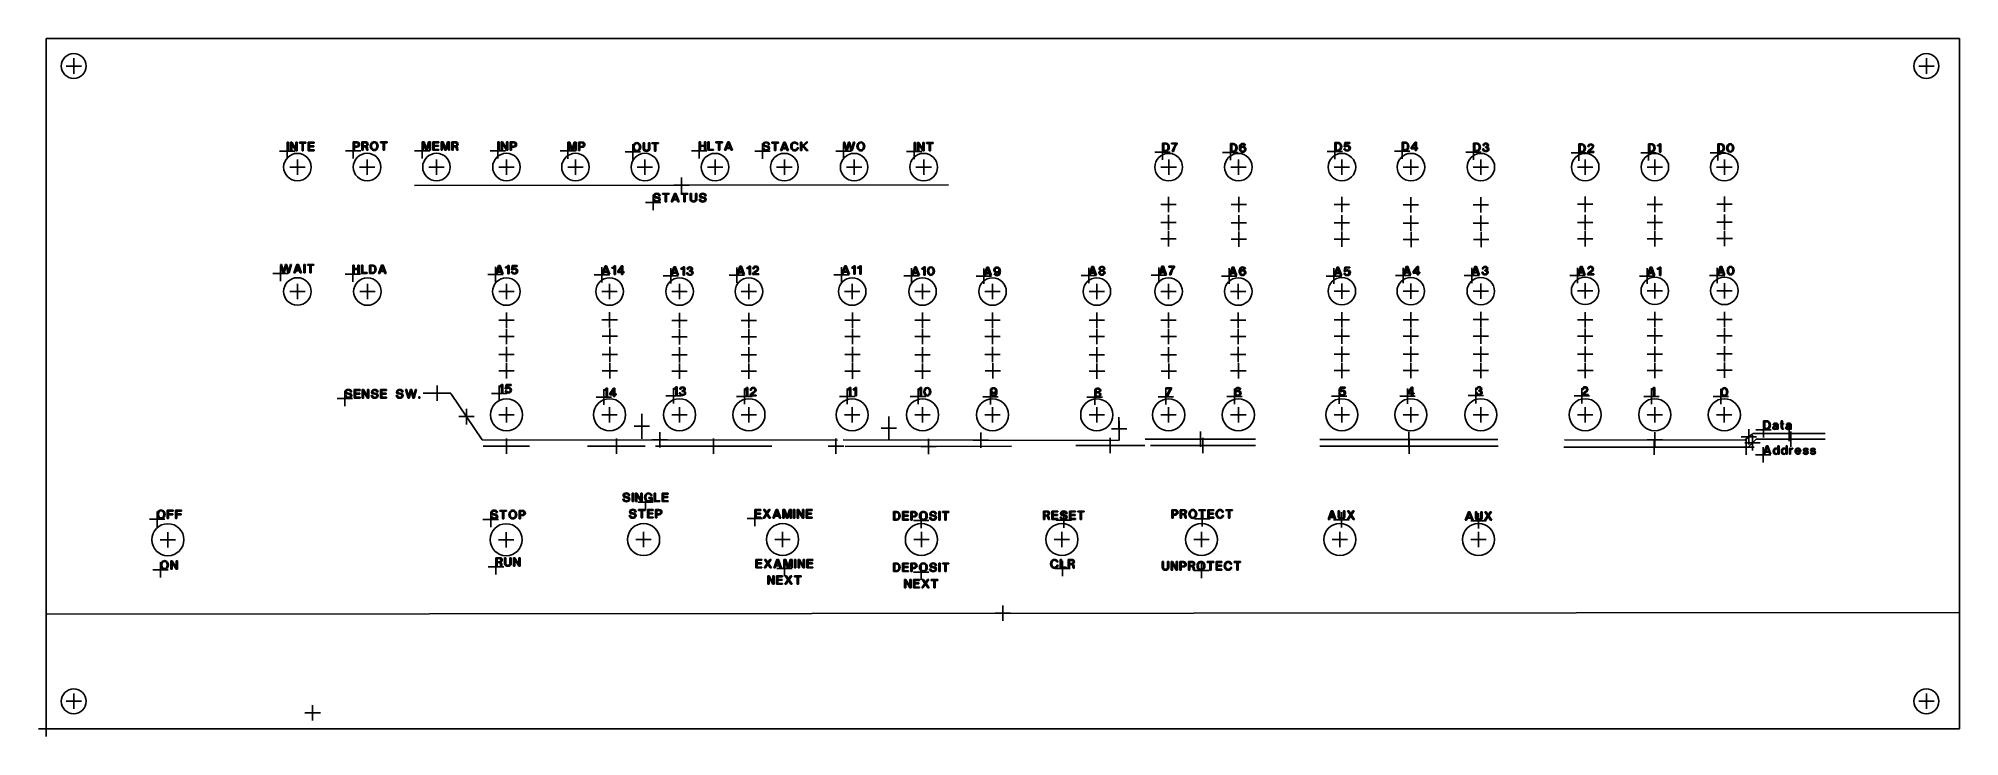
# Model space of a CAD drawing. Header units: millimetres. Extents: x -1 to 346, y -1 to 125.
import ezdxf

# ---------------------------------------------------------------- set-up
doc = ezdxf.new("R2010")
doc.units = ezdxf.units.MM
for name, color, linetype in [('Contour', 7, 'CONTINUOUS'), ('Engraving', 7, 'CONTINUOUS'), ('Reference_points', 1, 'CONTINUOUS')]:
    doc.layers.add(name, color=color, linetype=linetype)

msp = doc.modelspace()

# ---------------------------------------------------------------- linework, layer by layer
at = {"layer": 'Contour', "color": 7, "linetype": 'CONTINUOUS'}
for p, q in [((0, 0), (0, 125)), ((0, 125), (346, 125)), ((346, 125), (346, 0)), ((346, 0), (0, 0))]:
    msp.add_line(p, q, dxfattribs=at)
for centre, radius in [((5, 120), 2.25), ((340, 120), 2.25), ((45.445, 101.701), 2.49), ((58.039, 101.71), 2.49), ((70.582, 101.71), 2.49), ((83.238, 101.71), 2.49), ((95.724, 101.71), 2.49), ((108.287, 101.703), 2.49), ((120.96, 101.694), 2.49), ((133.49, 101.694), 2.49), ((146.106, 101.698), 2.49), ((158.685, 101.698), 2.49), ((202.986, 101.699), 2.49), ((215.594, 101.702), 2.49), ((234.314, 101.702), 2.49), ((246.8, 101.702), 2.49), ((259.434, 101.702), 2.49), ((278.302, 101.702), 2.49), ((290.899, 101.702), 2.49), ((303.464, 101.704), 2.49), ((45.439, 79.19), 2.49), ((58.101, 79.177), 2.49), ((83.228, 79.177), 2.49), ((101.899, 79.177), 2.49), ((114.557, 79.177), 2.49), ((127.089, 79.177), 2.49), ((145.759, 79.177), 2.49), ((158.481, 79.177), 2.49), ((171.139, 79.177), 2.49), ((190, 79.177), 2.49), ((202.975, 79.177), 2.49), ((215.57, 79.177), 2.49), ((234.304, 79.241), 2.49), ((246.772, 79.241), 2.49), ((259.43, 79.241), 2.49), ((278.291, 79.304), 2.49), ((290.886, 79.304), 2.49), ((303.47, 79.297), 2.49), ((83.246, 56.868), 2.9), ((101.892, 56.873), 2.9), ((114.542, 56.873), 2.9), ((127.092, 56.873), 2.9), ((145.745, 56.848), 2.9), ((158.491, 56.865), 2.9), ((171.138, 56.865), 2.9), ((189.973, 56.865), 2.9), ((202.981, 56.865), 2.9), ((215.583, 56.865), 2.9), ((234.299, 56.878), 2.9), ((246.768, 56.875), 2.9), ((259.438, 56.875), 2.9), ((278.303, 56.875), 2.9), ((290.881, 56.875), 2.9), ((303.458, 56.875), 2.9), ((22.021, 34.255), 2.9), ((83.191, 34.255), 2.9), ((108.045, 34.272), 2.9), ((133.174, 34.291), 2.9), ((158.269, 34.279), 2.9), ((183.686, 34.29), 2.9), ((208.93, 34.278), 2.9), ((233.93, 34.299), 2.9), ((259.009, 34.299), 2.9), ((5, 5), 2.25), ((340, 5), 2.25)]:
    msp.add_circle(centre, radius, dxfattribs=at)
at = {"layer": 'Engraving', "color": 255, "linetype": 'CONTINUOUS'}
for p, q in [((43.80575, 106.188), (43.567, 106.188)), ((43.567, 106.188), (43.567, 104.66)), ((43.567, 104.66), (43.80575, 104.66)), ((43.64658, 106.14025), (43.64658, 104.69183)), ((43.64658, 104.69183), (43.72617, 104.69183)), ((43.72617, 106.14025), (43.80575, 106.188)), ((43.72617, 104.69183), (43.72617, 106.14025)), ((43.80575, 104.66), (43.80575, 106.188)), ((44.44175, 106.188), (44.203, 106.188)), ((44.203, 106.188), (44.203, 104.66)), ((44.203, 104.66), (44.44175, 104.66)), ((44.28258, 104.69183), (44.28258, 106.14025)), ((44.28258, 106.14025), (44.36217, 106.14025)), ((44.44175, 105.86967), (44.31442, 106.07658)), ((44.31442, 106.07658), (44.36217, 105.997)), ((44.36217, 106.14025), (45.23758, 104.69183)), ((44.36217, 105.997), (44.36217, 104.69183)), ((44.36217, 104.69183), (44.36217, 105.86967)), ((44.36217, 105.86967), (44.44175, 105.86967)), ((45.158, 104.97833), (44.44175, 106.188)), ((44.44175, 104.66), (44.44175, 105.86967)), ((44.44175, 105.86967), (45.158, 104.66)), ((45.39675, 106.188), (45.158, 106.188)), ((45.158, 106.188), (45.158, 104.97833)), ((45.28533, 104.77142), (45.158, 104.97833)), ((45.158, 104.66), (45.39675, 104.66)), ((45.31717, 106.14025), (45.23758, 106.14025)), ((45.23758, 106.14025), (45.23758, 104.851)), ((45.23758, 104.851), (45.28533, 104.77142)), ((45.23758, 104.69183), (45.31717, 104.69183)), ((45.31717, 104.69183), (45.31717, 106.14025)), ((45.39675, 104.66), (45.39675, 106.188)), ((45.794, 106.02783), (45.794, 106.187)), ((45.794, 106.187), (46.98775, 106.187)), ((46.2715, 106.02783), (45.794, 106.02783)), ((45.85767, 106.07558), (45.85767, 106.13925)), ((45.85767, 106.13925), (46.92408, 106.13925)), ((46.38292, 106.07558), (45.85767, 106.07558)), ((46.35108, 106.07558), (46.2715, 106.02783)), ((46.2715, 104.659), (46.2715, 106.02783)), ((46.51025, 104.659), (46.2715, 104.659)), ((46.35108, 104.69083), (46.35108, 106.07558)), ((46.43067, 104.69083), (46.35108, 104.69083)), ((46.92408, 106.07558), (46.43067, 106.07558)), ((46.43067, 106.07558), (46.43067, 104.69083)), ((46.98775, 106.02783), (46.51025, 106.02783)), ((46.51025, 106.02783), (46.51025, 104.659)), ((46.92408, 106.13925), (46.92408, 106.07558)), ((46.98775, 106.187), (46.98775, 106.02783)), ((47.4805, 106.13925), (47.40092, 106.187)), ((47.40092, 106.187), (47.40092, 104.659)), ((48.48325, 106.187), (47.40092, 106.187)), ((47.40092, 106.187), (47.63967, 106.02783)), ((47.63967, 106.02783), (47.40092, 106.187)), ((47.40092, 104.659), (47.63967, 104.81817)), ((47.40092, 104.659), (47.63967, 104.81817)), ((48.48325, 104.659), (47.40092, 104.659)), ((47.4805, 106.13925), (48.4355, 106.13925)), ((47.4805, 104.70675), (47.4805, 106.13925)), ((48.45142, 104.70675), (47.4805, 104.70675)), ((48.4355, 106.07558), (47.56008, 106.07558)), ((47.56008, 106.07558), (47.56008, 105.50258)), ((47.56008, 105.50258), (48.37183, 105.50258)), ((48.37183, 105.43892), (47.56008, 105.43892)), ((47.56008, 105.43892), (47.56008, 104.77042)), ((47.56008, 104.77042), (48.45142, 104.77042)), ((47.63967, 105.55033), (47.63967, 106.02783)), ((47.63967, 106.02783), (48.48325, 106.02783)), ((48.40367, 105.55033), (47.63967, 105.55033)), ((47.63967, 104.81817), (47.63967, 105.39117)), ((47.63967, 105.39117), (48.40367, 105.39117)), ((47.63967, 104.81817), (48.48325, 104.81817)), ((48.37183, 105.50258), (48.37183, 105.43892)), ((48.40367, 105.39117), (48.40367, 105.55033)), ((48.4355, 106.13925), (48.4355, 106.07558)), ((48.45142, 104.77042), (48.45142, 104.70675)), ((48.48325, 106.02783), (48.48325, 106.187)), ((48.48325, 104.81817), (48.48325, 104.659)), ((55.69708, 106.15858), (55.53792, 106.27)), ((55.53792, 106.27), (56.20642, 106.27)), ((55.53792, 104.742), (55.53792, 106.27)), ((55.77667, 104.742), (55.53792, 104.742)), ((55.6175, 104.82158), (55.6175, 106.20633)), ((55.6175, 106.20633), (56.20642, 106.20633)), ((55.69708, 104.82158), (55.6175, 104.82158)), ((55.69708, 106.15858), (55.69708, 104.82158)), ((56.1905, 106.15858), (55.69708, 106.15858)), ((55.69708, 105.37867), (55.77667, 105.47417)), ((56.20642, 105.37867), (55.69708, 105.37867)), ((56.12683, 106.11083), (55.77667, 106.11083)), ((55.77667, 106.11083), (55.77667, 105.47417)), ((55.77667, 105.47417), (56.12683, 105.47417)), ((55.77667, 105.47417), (55.77667, 105.42642)), ((55.77667, 105.42642), (56.22233, 105.42642)), ((56.20642, 105.315), (55.77667, 105.315)), ((55.77667, 105.315), (55.77667, 104.742)), ((57.845, 106.27), (57.081, 106.27)), ((57.081, 106.27), (57.081, 104.742)), ((57.081, 104.742), (57.31975, 104.742)), ((57.81317, 106.20633), (57.16058, 106.20633)), ((57.16058, 106.20633), (57.16058, 104.77383)), ((57.16058, 104.77383), (57.24017, 104.77383)), ((57.24017, 104.77383), (57.24017, 106.15858)), ((57.24017, 106.15858), (57.81317, 106.15858)), ((57.31975, 105.55375), (57.31975, 106.11083)), ((57.31975, 106.11083), (57.71767, 106.11083)), ((57.71767, 105.55375), (57.31975, 105.55375)), ((57.31975, 105.44233), (57.31975, 105.506)), ((57.31975, 105.506), (57.70175, 105.506)), ((57.70175, 105.44233), (57.31975, 105.44233)), ((57.31975, 104.742), (57.31975, 105.39458)), ((57.31975, 105.39458), (57.60625, 105.39458)), ((57.86092, 105.53783), (57.71767, 105.55375)), ((57.71767, 105.55375), (57.78133, 105.47417)), ((57.98825, 104.742), (58.02008, 104.78975)), ((57.98825, 104.742), (58.21108, 104.742)), ((58.02008, 105.07625), (58.06783, 104.77383)), ((58.06783, 104.77383), (58.11558, 104.75792)), ((58.14742, 104.88525), (58.1315, 105.10808)), ((58.91142, 105.83925), (58.8, 106.03025)), ((58.86367, 105.9825), (58.92733, 105.9825)), ((58.92733, 105.9825), (58.91142, 105.83925)), ((60.455, 106.10983), (60.455, 106.269)), ((60.455, 106.269), (61.64875, 106.269)), ((60.9325, 106.10983), (60.455, 106.10983)), ((60.51867, 106.15758), (60.51867, 106.22125)), ((60.51867, 106.22125), (61.58508, 106.22125)), ((61.04392, 106.15758), (60.51867, 106.15758)), ((61.01208, 106.15758), (60.9325, 106.10983)), ((60.9325, 104.741), (60.9325, 106.10983)), ((61.17125, 104.741), (60.9325, 104.741)), ((61.01208, 104.77283), (61.01208, 106.15758)), ((61.09167, 104.77283), (61.01208, 104.77283)), ((61.58508, 106.15758), (61.09167, 106.15758)), ((61.09167, 106.15758), (61.09167, 104.77283)), ((61.64875, 106.10983), (61.17125, 106.10983)), ((61.17125, 106.10983), (61.17125, 104.741)), ((61.58508, 106.22125), (61.58508, 106.15758)), ((61.64875, 106.269), (61.64875, 106.10983)), ((68.06158, 106.20633), (67.99792, 106.27)), ((67.99792, 106.27), (68.364, 106.27)), ((67.99792, 104.742), (67.99792, 106.27)), ((68.20483, 104.742), (67.99792, 104.742)), ((68.10933, 106.15858), (68.06158, 106.20633)), ((68.06158, 106.20633), (68.31625, 106.20633)), ((68.06158, 104.78975), (68.06158, 106.20633)), ((68.14117, 104.78975), (68.06158, 104.78975)), ((68.10933, 104.80567), (68.10933, 106.15858)), ((68.25258, 106.15858), (68.14117, 106.15858)), ((68.14117, 106.15858), (68.14117, 104.78975)), ((68.63458, 104.742), (68.20483, 106.11083)), ((68.20483, 106.11083), (68.20483, 104.742)), ((68.68233, 104.80567), (68.25258, 106.15858)), ((68.31625, 106.20633), (68.73008, 104.90117)), ((68.364, 106.27), (68.76192, 105.01258)), ((68.87333, 104.742), (68.63458, 104.742)), ((68.8415, 104.80567), (68.68233, 104.80567)), ((68.76192, 104.742), (68.71417, 104.85342)), ((68.71417, 104.85342), (68.80967, 104.85342)), ((68.73008, 104.90117), (68.79375, 104.90117)), ((68.76192, 105.01258), (69.15983, 106.27)), ((68.76192, 105.01258), (68.76192, 104.742)), ((68.80967, 104.85342), (68.76192, 105.01258)), ((68.79375, 104.90117), (69.20758, 106.20633)), ((69.25533, 106.15858), (68.8415, 104.80567)), ((69.319, 106.11083), (68.87333, 104.742)), ((69.15983, 106.27), (69.52592, 106.27)), ((69.20758, 106.20633), (69.46225, 106.20633)), ((69.36675, 106.15858), (69.25533, 106.15858)), ((69.319, 104.742), (69.319, 106.11083)), ((69.52592, 104.742), (69.319, 104.742)), ((69.36675, 104.78975), (69.36675, 106.15858)), ((69.39858, 104.78975), (69.36675, 104.78975)), ((69.43042, 106.1745), (69.39858, 106.1745)), ((69.39858, 106.1745), (69.39858, 104.78975)), ((69.43042, 104.78975), (69.43042, 106.1745)), ((69.46225, 104.78975), (69.43042, 104.78975)), ((69.46225, 106.20633), (69.46225, 104.78975)), ((69.52592, 106.27), (69.52592, 104.742)), ((70.0185, 106.22225), (69.93892, 106.27)), ((69.93892, 106.27), (69.93892, 104.742)), ((71.02125, 106.27), (69.93892, 106.27)), ((69.93892, 106.27), (70.17767, 106.11083)), ((70.17767, 106.11083), (69.93892, 106.27)), ((69.93892, 104.742), (70.17767, 104.90117)), ((69.93892, 104.742), (70.17767, 104.90117)), ((71.02125, 104.742), (69.93892, 104.742)), ((70.0185, 106.22225), (70.9735, 106.22225)), ((70.0185, 104.78975), (70.0185, 106.22225)), ((70.98942, 104.78975), (70.0185, 104.78975)), ((70.9735, 106.15858), (70.09808, 106.15858)), ((70.09808, 106.15858), (70.09808, 105.58558)), ((70.09808, 105.58558), (70.90983, 105.58558)), ((70.90983, 105.52192), (70.09808, 105.52192)), ((70.09808, 105.52192), (70.09808, 104.85342)), ((70.09808, 104.85342), (70.98942, 104.85342)), ((70.17767, 105.63333), (70.17767, 106.11083)), ((70.17767, 106.11083), (71.02125, 106.11083)), ((70.94167, 105.63333), (70.17767, 105.63333)), ((70.17767, 104.90117), (70.17767, 105.47417)), ((70.17767, 105.47417), (70.94167, 105.47417)), ((70.17767, 104.90117), (71.02125, 104.90117)), ((70.90983, 105.58558), (70.90983, 105.52192)), ((70.94167, 105.47417), (70.94167, 105.63333)), ((70.9735, 106.22225), (70.9735, 106.15858)), ((70.98942, 104.85342), (70.98942, 104.78975)), ((71.02125, 106.11083), (71.02125, 106.27)), ((71.02125, 104.90117), (71.02125, 104.742)), ((71.49858, 106.20633), (71.43492, 106.27)), ((71.43492, 106.27), (71.801, 106.27)), ((71.43492, 104.742), (71.43492, 106.27)), ((71.64183, 104.742), (71.43492, 104.742)), ((71.54633, 106.15858), (71.49858, 106.20633)), ((71.49858, 106.20633), (71.75325, 106.20633)), ((71.49858, 104.78975), (71.49858, 106.20633)), ((71.57817, 104.78975), (71.49858, 104.78975)), ((71.54633, 104.80567), (71.54633, 106.15858)), ((71.68958, 106.15858), (71.57817, 106.15858)), ((71.57817, 106.15858), (71.57817, 104.78975)), ((72.07158, 104.742), (71.64183, 106.11083)), ((71.64183, 106.11083), (71.64183, 104.742)), ((72.11933, 104.80567), (71.68958, 106.15858)), ((71.75325, 106.20633), (72.16708, 104.90117)), ((71.801, 106.27), (72.19892, 105.01258)), ((72.31033, 104.742), (72.07158, 104.742)), ((72.2785, 104.80567), (72.11933, 104.80567)), ((72.19892, 104.742), (72.15117, 104.85342)), ((72.15117, 104.85342), (72.24667, 104.85342)), ((72.16708, 104.90117), (72.23075, 104.90117)), ((72.19892, 105.01258), (72.59683, 106.27)), ((72.19892, 105.01258), (72.19892, 104.742)), ((72.24667, 104.85342), (72.19892, 105.01258)), ((72.23075, 104.90117), (72.64458, 106.20633)), ((72.69233, 106.15858), (72.2785, 104.80567)), ((72.756, 106.11083), (72.31033, 104.742)), ((72.59683, 106.27), (72.96292, 106.27)), ((72.64458, 106.20633), (72.89925, 106.20633)), ((72.80375, 106.15858), (72.69233, 106.15858)), ((72.756, 104.742), (72.756, 106.11083)), ((72.96292, 104.742), (72.756, 104.742)), ((72.80375, 104.78975), (72.80375, 106.15858)), ((72.83558, 104.78975), (72.80375, 104.78975)), ((72.86742, 106.1745), (72.83558, 106.1745)), ((72.83558, 106.1745), (72.83558, 104.78975)), ((72.86742, 104.78975), (72.86742, 106.1745)), ((72.89925, 104.78975), (72.86742, 104.78975)), ((72.89925, 106.20633), (72.89925, 104.78975)), ((72.96292, 106.27), (72.96292, 104.742)), ((74.124, 106.27), (73.36, 106.27)), ((73.36, 106.27), (73.36, 104.742)), ((73.36, 104.742), (73.59875, 104.742)), ((74.09217, 106.20633), (73.43958, 106.20633)), ((73.43958, 106.20633), (73.43958, 104.77383)), ((73.43958, 104.77383), (73.51917, 104.77383)), ((73.51917, 104.77383), (73.51917, 106.15858)), ((73.51917, 106.15858), (74.09217, 106.15858)), ((73.59875, 105.55375), (73.59875, 106.11083)), ((73.59875, 106.11083), (73.99667, 106.11083)), ((73.99667, 105.55375), (73.59875, 105.55375)), ((73.59875, 105.44233), (73.59875, 105.506)), ((73.59875, 105.506), (73.98075, 105.506)), ((73.98075, 105.44233), (73.59875, 105.44233)), ((73.59875, 104.742), (73.59875, 105.39458)), ((73.59875, 105.39458), (73.88525, 105.39458)), ((74.13992, 105.53783), (73.99667, 105.55375)), ((73.99667, 105.55375), (74.06033, 105.47417)), ((74.26725, 104.742), (74.29908, 104.78975)), ((74.26725, 104.742), (74.49008, 104.742)), ((74.29908, 105.07625), (74.34683, 104.77383)), ((74.34683, 104.77383), (74.39458, 104.75792)), ((74.42642, 104.88525), (74.4105, 105.10808)), ((81.91775, 106.27), (81.679, 106.27)), ((81.679, 106.27), (81.679, 104.742)), ((81.679, 104.742), (81.91775, 104.742)), ((81.75858, 106.22225), (81.75858, 104.77383)), ((81.75858, 104.77383), (81.83817, 104.77383)), ((81.83817, 106.22225), (81.91775, 106.27)), ((81.83817, 104.77383), (81.83817, 106.22225)), ((81.91775, 104.742), (81.91775, 106.27)), ((82.55375, 106.27), (82.315, 106.27)), ((82.315, 106.27), (82.315, 104.742)), ((82.315, 104.742), (82.55375, 104.742)), ((82.39458, 104.77383), (82.39458, 106.22225)), ((82.39458, 106.22225), (82.47417, 106.22225)), ((82.55375, 105.95167), (82.42642, 106.15858)), ((82.42642, 106.15858), (82.47417, 106.079)), ((82.47417, 106.22225), (83.34958, 104.77383)), ((82.47417, 106.079), (82.47417, 104.77383)), ((82.47417, 104.77383), (82.47417, 105.95167)), ((82.47417, 105.95167), (82.55375, 105.95167)), ((83.27, 105.06033), (82.55375, 106.27)), ((82.55375, 104.742), (82.55375, 105.95167)), ((82.55375, 105.95167), (83.27, 104.742)), ((83.50875, 106.27), (83.27, 106.27)), ((83.27, 106.27), (83.27, 105.06033)), ((83.39733, 104.85342), (83.27, 105.06033)), ((83.27, 104.742), (83.50875, 104.742)), ((83.42917, 106.22225), (83.34958, 106.22225)), ((83.34958, 106.22225), (83.34958, 104.933)), ((83.34958, 104.933), (83.39733, 104.85342)), ((83.34958, 104.77383), (83.42917, 104.77383)), ((83.42917, 104.77383), (83.42917, 106.22225)), ((83.50875, 104.742), (83.50875, 106.27)), ((84.08108, 106.15758), (83.92192, 106.269)), ((83.92192, 106.269), (84.59042, 106.269)), ((83.92192, 104.741), (83.92192, 106.269)), ((84.16067, 104.741), (83.92192, 104.741)), ((84.0015, 104.82058), (84.0015, 106.20533)), ((84.0015, 106.20533), (84.59042, 106.20533)), ((84.08108, 104.82058), (84.0015, 104.82058)), ((84.08108, 106.15758), (84.08108, 104.82058)), ((84.5745, 106.15758), (84.08108, 106.15758)), ((84.08108, 105.37767), (84.16067, 105.47317)), ((84.59042, 105.37767), (84.08108, 105.37767)), ((84.51083, 106.10983), (84.16067, 106.10983)), ((84.16067, 106.10983), (84.16067, 105.47317)), ((84.16067, 105.47317), (84.51083, 105.47317)), ((84.16067, 105.47317), (84.16067, 105.42542)), ((84.16067, 105.42542), (84.60633, 105.42542)), ((84.59042, 105.314), (84.16067, 105.314)), ((84.16067, 105.314), (84.16067, 104.741)), ((94.40858, 106.17933), (94.34492, 106.243)), ((94.34492, 106.243), (94.711, 106.243)), ((94.34492, 104.715), (94.34492, 106.243)), ((94.55183, 104.715), (94.34492, 104.715)), ((94.45633, 106.13158), (94.40858, 106.17933)), ((94.40858, 106.17933), (94.66325, 106.17933)), ((94.40858, 104.76275), (94.40858, 106.17933)), ((94.48817, 104.76275), (94.40858, 104.76275)), ((94.45633, 104.77867), (94.45633, 106.13158)), ((94.59958, 106.13158), (94.48817, 106.13158)), ((94.48817, 106.13158), (94.48817, 104.76275)), ((94.98158, 104.715), (94.55183, 106.08383)), ((94.55183, 106.08383), (94.55183, 104.715)), ((95.02933, 104.77867), (94.59958, 106.13158)), ((94.66325, 106.17933), (95.07708, 104.87417)), ((94.711, 106.243), (95.10892, 104.98558)), ((95.22033, 104.715), (94.98158, 104.715)), ((95.1885, 104.77867), (95.02933, 104.77867)), ((95.10892, 104.715), (95.06117, 104.82642)), ((95.06117, 104.82642), (95.15667, 104.82642)), ((95.07708, 104.87417), (95.14075, 104.87417)), ((95.10892, 104.98558), (95.50683, 106.243)), ((95.10892, 104.98558), (95.10892, 104.715)), ((95.15667, 104.82642), (95.10892, 104.98558)), ((95.14075, 104.87417), (95.55458, 106.17933)), ((95.60233, 106.13158), (95.1885, 104.77867)), ((95.666, 106.08383), (95.22033, 104.715)), ((95.50683, 106.243), (95.87292, 106.243)), ((95.55458, 106.17933), (95.80925, 106.17933)), ((95.71375, 106.13158), (95.60233, 106.13158)), ((95.666, 104.715), (95.666, 106.08383)), ((95.87292, 104.715), (95.666, 104.715)), ((95.71375, 104.76275), (95.71375, 106.13158)), ((95.74558, 104.76275), (95.71375, 104.76275)), ((95.77742, 106.1475), (95.74558, 106.1475)), ((95.74558, 106.1475), (95.74558, 104.76275)), ((95.77742, 104.76275), (95.77742, 106.1475)), ((95.80925, 104.76275), (95.77742, 104.76275)), ((95.80925, 106.17933), (95.80925, 104.76275)), ((95.87292, 106.243), (95.87292, 104.715)), ((96.44508, 106.13158), (96.28592, 106.243)), ((96.28592, 106.243), (96.95442, 106.243)), ((96.28592, 104.715), (96.28592, 106.243)), ((96.52467, 104.715), (96.28592, 104.715)), ((96.3655, 104.79458), (96.3655, 106.17933)), ((96.3655, 106.17933), (96.95442, 106.17933)), ((96.44508, 104.79458), (96.3655, 104.79458)), ((96.44508, 106.13158), (96.44508, 104.79458)), ((96.9385, 106.13158), (96.44508, 106.13158)), ((96.44508, 105.35167), (96.52467, 105.44717)), ((96.95442, 105.35167), (96.44508, 105.35167)), ((96.87483, 106.08383), (96.52467, 106.08383)), ((96.52467, 106.08383), (96.52467, 105.44717)), ((96.52467, 105.44717), (96.87483, 105.44717)), ((96.52467, 105.44717), (96.52467, 105.39942)), ((96.52467, 105.39942), (96.97033, 105.39942)), ((96.95442, 105.288), (96.52467, 105.288)), ((96.52467, 105.288), (96.52467, 104.715)), ((106.38442, 105.67725), (106.273, 105.86825)), ((106.33667, 105.8205), (106.40033, 105.8205)), ((106.40033, 105.8205), (106.38442, 105.67725)), ((108.18267, 106.107), (107.94392, 106.107)), ((107.94392, 106.107), (107.94392, 105.02467)), ((108.10308, 106.05925), (108.0235, 106.05925)), ((108.0235, 106.05925), (108.0235, 105.02467)), ((108.10308, 106.05925), (108.18267, 106.107)), ((108.10308, 105.02467), (108.10308, 106.05925)), ((108.18267, 105.02467), (108.18267, 106.107)), ((109.15358, 106.107), (108.91483, 106.107)), ((108.91483, 106.107), (108.91483, 105.02467)), ((109.074, 106.05925), (108.99442, 106.05925)), ((108.99442, 106.05925), (108.99442, 105.02467)), ((109.074, 105.02467), (109.074, 106.05925)), ((109.15358, 105.02467), (109.15358, 106.107)), ((109.551, 105.94783), (109.551, 106.107)), ((109.551, 106.107), (110.74475, 106.107)), ((110.0285, 105.94783), (109.551, 105.94783)), ((109.61467, 105.99558), (109.61467, 106.05925)), ((109.61467, 106.05925), (110.68108, 106.05925)), ((110.13992, 105.99558), (109.61467, 105.99558)), ((110.10808, 105.99558), (110.0285, 105.94783)), ((110.0285, 104.579), (110.0285, 105.94783)), ((110.26725, 104.579), (110.0285, 104.579)), ((110.10808, 104.61083), (110.10808, 105.99558)), ((110.18767, 104.61083), (110.10808, 104.61083)), ((110.68108, 105.99558), (110.18767, 105.99558)), ((110.18767, 105.99558), (110.18767, 104.61083)), ((110.74475, 105.94783), (110.26725, 105.94783)), ((110.26725, 105.94783), (110.26725, 104.579)), ((110.68108, 106.05925), (110.68108, 105.99558)), ((110.74475, 106.107), (110.74475, 105.94783)), ((118.078, 104.742), (118.078, 106.27)), ((118.078, 106.27), (118.31675, 106.27)), ((118.31675, 104.742), (118.078, 104.742)), ((118.23717, 106.22225), (118.15758, 106.22225)), ((118.15758, 106.22225), (118.15758, 104.77383)), ((118.15758, 104.77383), (118.23717, 104.77383)), ((118.23717, 105.55375), (118.23717, 106.22225)), ((118.23717, 104.77383), (118.23717, 105.55375)), ((118.23717, 105.55375), (119.11258, 105.55375)), ((118.31675, 106.27), (118.31675, 105.63333)), ((118.31675, 105.63333), (119.033, 105.63333)), ((119.033, 105.47417), (118.31675, 105.47417)), ((118.31675, 105.47417), (118.31675, 104.742)), ((119.033, 105.63333), (119.033, 106.27)), ((119.033, 106.27), (119.27175, 106.27)), ((119.11258, 105.55375), (119.033, 105.63333)), ((119.033, 104.742), (119.033, 105.47417)), ((119.27175, 104.742), (119.033, 104.742)), ((119.11258, 105.55375), (119.11258, 106.22225)), ((119.11258, 106.22225), (119.19217, 106.22225)), ((119.11258, 104.77383), (119.11258, 105.55375)), ((119.19217, 104.77383), (119.11258, 104.77383)), ((119.19217, 106.22225), (119.19217, 104.77383)), ((119.27175, 106.27), (119.27175, 104.742)), ((119.669, 104.742), (119.669, 106.27)), ((119.669, 106.27), (119.90775, 106.27)), ((120.70358, 104.742), (119.669, 104.742)), ((119.74858, 104.82158), (119.74858, 106.22225)), ((119.74858, 106.22225), (119.82817, 106.22225)), ((120.65583, 104.82158), (119.74858, 104.82158)), ((119.82817, 106.22225), (119.82817, 104.90117)), ((119.82817, 104.90117), (120.70358, 104.90117)), ((119.90775, 106.27), (119.90775, 104.90117)), ((120.70358, 104.90117), (120.70358, 104.742)), ((121.101, 106.10983), (121.101, 106.269)), ((121.101, 106.269), (122.29475, 106.269)), ((121.5785, 106.10983), (121.101, 106.10983)), ((121.16467, 106.15758), (121.16467, 106.22125)), ((121.16467, 106.22125), (122.23108, 106.22125)), ((121.68992, 106.15758), (121.16467, 106.15758)), ((121.65808, 106.15758), (121.5785, 106.10983)), ((121.5785, 104.741), (121.5785, 106.10983)), ((121.81725, 104.741), (121.5785, 104.741)), ((121.65808, 104.77283), (121.65808, 106.15758)), ((121.73767, 104.77283), (121.65808, 104.77283)), ((122.23108, 106.15758), (121.73767, 106.15758)), ((121.73767, 106.15758), (121.73767, 104.77283)), ((122.29475, 106.10983), (121.81725, 106.10983)), ((121.81725, 106.10983), (121.81725, 104.741)), ((122.23108, 106.22125), (122.23108, 106.15758)), ((122.29475, 106.269), (122.29475, 106.10983)), ((123.265, 106.269), (122.692, 104.741)), ((122.692, 104.741), (122.93075, 104.741)), ((122.7875, 104.78875), (123.32867, 106.23717)), ((122.86708, 104.78875), (122.7875, 104.78875)), ((123.40825, 106.23717), (122.86708, 104.78875)), ((122.93075, 104.741), (123.39233, 106.01433)), ((123.074, 105.20258), (123.05808, 105.13892)), ((123.05808, 105.13892), (123.7425, 105.13892)), ((123.7425, 105.09117), (123.05808, 105.09117)), ((123.71067, 105.20258), (123.074, 105.20258)), ((123.39233, 106.01433), (123.10583, 105.25033)), ((123.10583, 105.25033), (123.69475, 105.25033)), ((123.53558, 106.269), (123.265, 106.269)), ((123.32867, 106.23717), (123.86983, 104.741)), ((123.40825, 106.23717), (123.9335, 104.78875)), ((123.47192, 106.23717), (123.40825, 106.23717)), ((124.01308, 104.78875), (123.47192, 106.23717)), ((124.10858, 104.741), (123.53558, 106.269)), ((123.69475, 105.25033), (123.71067, 105.20258)), ((123.7425, 105.13892), (123.7425, 105.09117)), ((123.86983, 104.741), (124.10858, 104.741)), ((123.9335, 104.78875), (124.01308, 104.78875)), ((129.79767, 105.13067), (129.55892, 105.13067)), ((129.6385, 105.08292), (129.71808, 105.08292)), ((129.89317, 105.43308), (130.43433, 105.30575)), ((130.46617, 105.36942), (129.925, 105.49675)), ((129.94092, 105.56042), (130.498, 105.43308)), ((130.54575, 105.49675), (129.97275, 105.64)), ((130.57758, 105.79917), (130.80042, 105.79917)), ((130.72083, 105.84692), (130.80042, 105.79917)), ((131.23, 106.05383), (131.23, 106.213)), ((131.23, 106.213), (132.42375, 106.213)), ((131.7075, 106.05383), (131.23, 106.05383)), ((131.29367, 106.10158), (131.29367, 106.16525)), ((131.29367, 106.16525), (132.36008, 106.16525)), ((131.81892, 106.10158), (131.29367, 106.10158)), ((131.78708, 106.10158), (131.7075, 106.05383)), ((131.7075, 104.685), (131.7075, 106.05383)), ((131.94625, 104.685), (131.7075, 104.685)), ((131.78708, 104.71683), (131.78708, 106.10158)), ((131.86667, 104.71683), (131.78708, 104.71683)), ((132.36008, 106.10158), (131.86667, 106.10158)), ((131.86667, 106.10158), (131.86667, 104.71683)), ((132.42375, 106.05383), (131.94625, 106.05383)), ((131.94625, 106.05383), (131.94625, 104.685)), ((132.36008, 106.16525), (132.36008, 106.10158)), ((132.42375, 106.213), (132.42375, 106.05383)), ((133.394, 106.213), (132.821, 104.685)), ((132.821, 104.685), (133.05975, 104.685)), ((132.9165, 104.73275), (133.45767, 106.18117)), ((132.99608, 104.73275), (132.9165, 104.73275)), ((133.53725, 106.18117), (132.99608, 104.73275)), ((133.05975, 104.685), (133.52133, 105.95833)), ((133.203, 105.14658), (133.18708, 105.08292)), ((133.18708, 105.08292), (133.8715, 105.08292)), ((133.8715, 105.03517), (133.18708, 105.03517)), ((133.83967, 105.14658), (133.203, 105.14658)), ((133.52133, 105.95833), (133.23483, 105.19433)), ((133.23483, 105.19433), (133.82375, 105.19433)), ((133.66458, 106.213), (133.394, 106.213)), ((133.45767, 106.18117), (133.99883, 104.685)), ((133.53725, 106.18117), (134.0625, 104.73275)), ((133.60092, 106.18117), (133.53725, 106.18117)), ((134.14208, 104.73275), (133.60092, 106.18117)), ((134.23758, 104.685), (133.66458, 106.213)), ((133.82375, 105.19433), (133.83967, 105.14658)), ((133.8715, 105.08292), (133.8715, 105.03517)), ((133.99883, 104.685), (134.23758, 104.685)), ((134.0625, 104.73275), (134.14208, 104.73275)), ((135.81283, 105.83), (135.73325, 105.95733)), ((135.74917, 104.95458), (135.86058, 105.14558)), ((136.00383, 105.78225), (135.781, 105.78225)), ((135.79692, 105.17742), (136.01975, 105.17742)), ((135.8765, 105.83), (135.81283, 105.83)), ((135.86058, 105.14558), (135.92425, 105.14558)), ((135.89242, 105.84592), (136.00383, 105.78225)), ((136.67167, 106.212), (136.43292, 106.212)), ((136.43292, 106.212), (136.43292, 104.684)), ((136.43292, 104.684), (136.67167, 104.684)), ((136.59208, 106.16425), (136.5125, 106.16425)), ((136.5125, 106.16425), (136.5125, 104.71583)), ((136.5125, 104.71583), (136.59208, 104.71583)), ((136.59208, 106.16425), (136.67167, 106.212)), ((137.4675, 106.16425), (136.59208, 105.32067)), ((136.59208, 105.32067), (136.59208, 106.16425)), ((136.59208, 105.22517), (136.87858, 105.46392)), ((136.59208, 104.71583), (136.59208, 105.22517)), ((137.41975, 106.212), (136.67167, 105.49575)), ((136.67167, 105.49575), (136.67167, 106.212)), ((136.67167, 105.19333), (136.86267, 105.36842)), ((136.67167, 104.684), (136.67167, 105.19333)), ((136.86267, 105.36842), (137.45158, 104.684)), ((136.87858, 105.46392), (137.53117, 104.71583)), ((136.92633, 105.52758), (137.59483, 106.16425)), ((137.64258, 104.71583), (136.92633, 105.52758)), ((137.02183, 105.52758), (137.73808, 106.212)), ((137.76992, 104.684), (137.02183, 105.52758)), ((137.73808, 106.212), (137.41975, 106.212)), ((137.45158, 104.684), (137.76992, 104.684)), ((137.59483, 106.16425), (137.4675, 106.16425)), ((137.53117, 104.71583), (137.64258, 104.71583)), ((144.2805, 106.16625), (144.20092, 106.214)), ((144.20092, 106.214), (144.40783, 106.214)), ((144.64658, 104.686), (144.20092, 106.214)), ((144.2805, 106.16625), (144.34417, 106.16625)), ((144.69433, 104.76558), (144.2805, 106.16625)), ((144.34417, 106.16625), (144.72617, 104.86108)), ((144.40783, 106.214), (144.758, 104.95658)), ((144.88533, 104.686), (144.64658, 104.686)), ((144.83758, 104.76558), (144.69433, 104.76558)), ((144.72617, 104.86108), (144.78983, 104.86108)), ((144.758, 104.95658), (145.07633, 106.214)), ((144.78983, 104.86108), (145.12408, 106.13442)), ((145.17183, 106.05483), (144.83758, 104.76558)), ((145.20367, 105.9275), (144.88533, 104.686)), ((145.07633, 106.214), (145.31508, 106.214)), ((145.12408, 106.13442), (145.26733, 106.13442)), ((145.2355, 106.05483), (145.17183, 106.05483)), ((145.522, 104.686), (145.20367, 105.9275)), ((145.56975, 104.76558), (145.2355, 106.05483)), ((145.26733, 106.13442), (145.60158, 104.86108)), ((145.31508, 106.214), (145.63342, 104.95658)), ((145.76075, 104.686), (145.522, 104.686)), ((145.713, 104.76558), (145.56975, 104.76558)), ((145.60158, 104.86108), (145.68117, 104.86108)), ((145.63342, 104.95658), (145.9995, 106.214)), ((145.68117, 104.86108), (146.06317, 106.16625)), ((146.12683, 106.16625), (145.713, 104.76558)), ((146.20642, 106.214), (145.76075, 104.686)), ((145.9995, 106.214), (146.20642, 106.214)), ((146.06317, 106.16625), (146.12683, 106.16625)), ((146.90642, 105.78425), (146.795, 105.97525)), ((146.85867, 105.9275), (146.92233, 105.9275)), ((146.92233, 105.9275), (146.90642, 105.78425)), ((157.20075, 106.158), (156.962, 106.158)), ((156.962, 106.158), (156.962, 104.63)), ((156.962, 104.63), (157.20075, 104.63)), ((157.04158, 106.11025), (157.04158, 104.66183)), ((157.04158, 104.66183), (157.12117, 104.66183)), ((157.12117, 106.11025), (157.20075, 106.158)), ((157.12117, 104.66183), (157.12117, 106.11025)), ((157.20075, 104.63), (157.20075, 106.158)), ((157.83675, 106.158), (157.598, 106.158)), ((157.598, 106.158), (157.598, 104.63)), ((157.598, 104.63), (157.83675, 104.63)), ((157.67758, 104.66183), (157.67758, 106.11025)), ((157.67758, 106.11025), (157.75717, 106.11025)), ((157.83675, 105.83967), (157.70942, 106.04658)), ((157.70942, 106.04658), (157.75717, 105.967)), ((157.75717, 106.11025), (158.63258, 104.66183)), ((157.75717, 105.967), (157.75717, 104.66183)), ((157.75717, 104.66183), (157.75717, 105.83967)), ((157.75717, 105.83967), (157.83675, 105.83967)), ((158.553, 104.94833), (157.83675, 106.158)), ((157.83675, 104.63), (157.83675, 105.83967)), ((157.83675, 105.83967), (158.553, 104.63)), ((158.79175, 106.158), (158.553, 106.158)), ((158.553, 106.158), (158.553, 104.94833)), ((158.68033, 104.74142), (158.553, 104.94833)), ((158.553, 104.63), (158.79175, 104.63)), ((158.71217, 106.11025), (158.63258, 106.11025)), ((158.63258, 106.11025), (158.63258, 104.821)), ((158.63258, 104.821), (158.68033, 104.74142)), ((158.63258, 104.66183), (158.71217, 104.66183)), ((158.71217, 104.66183), (158.71217, 106.11025)), ((158.79175, 104.63), (158.79175, 106.158)), ((159.189, 105.99783), (159.189, 106.157)), ((159.189, 106.157), (160.38275, 106.157)), ((159.6665, 105.99783), (159.189, 105.99783)), ((159.25267, 106.04558), (159.25267, 106.10925)), ((159.25267, 106.10925), (160.31908, 106.10925)), ((159.77792, 106.04558), (159.25267, 106.04558)), ((159.74608, 106.04558), (159.6665, 105.99783)), ((159.6665, 104.629), (159.6665, 105.99783)), ((159.90525, 104.629), (159.6665, 104.629)), ((159.74608, 104.66083), (159.74608, 106.04558)), ((159.82567, 104.66083), (159.74608, 104.66083)), ((160.31908, 106.04558), (159.82567, 106.04558)), ((159.82567, 106.04558), (159.82567, 104.66083)), ((160.38275, 105.99783), (159.90525, 105.99783)), ((159.90525, 105.99783), (159.90525, 104.629)), ((160.31908, 106.10925), (160.31908, 106.04558)), ((160.38275, 106.157), (160.38275, 105.99783)), ((201.94758, 105.99633), (201.868, 106.06)), ((201.868, 106.06), (202.42508, 106.06)), ((201.868, 104.532), (201.868, 106.06)), ((201.868, 106.06), (202.10675, 105.90083)), ((202.42508, 104.532), (201.868, 104.532)), ((202.02717, 105.94858), (201.94758, 105.99633)), ((201.94758, 105.99633), (202.42508, 105.99633)), ((201.94758, 104.59567), (201.94758, 105.99633)), ((202.42508, 104.59567), (201.94758, 104.59567)), ((202.02717, 105.94858), (202.02717, 104.64342)), ((202.441, 105.94858), (202.02717, 105.94858)), ((202.02717, 104.64342), (202.42508, 104.64342)), ((202.10675, 105.90083), (202.42508, 105.90083)), ((202.10675, 104.69117), (202.10675, 105.90083)), ((202.42508, 104.69117), (202.10675, 104.69117)), ((203.491, 105.90083), (203.491, 106.06)), ((203.491, 106.06), (204.52558, 106.06)), ((204.36642, 105.90083), (203.491, 105.90083)), ((203.52283, 105.94858), (203.52283, 106.01225)), ((203.52283, 106.01225), (204.446, 106.01225)), ((204.39825, 105.94858), (203.52283, 105.94858)), ((203.873, 104.532), (203.63425, 104.532)), ((203.80933, 104.57975), (203.72975, 104.57975)), ((204.27092, 105.74167), (204.36642, 105.90083)), ((204.446, 106.01225), (204.446, 105.88492)), ((204.52558, 106.06), (204.52558, 105.90083)), ((214.21858, 105.88633), (214.139, 105.95)), ((214.139, 105.95), (214.69608, 105.95)), ((214.139, 104.422), (214.139, 105.95)), ((214.139, 105.95), (214.37775, 105.79083)), ((214.69608, 104.422), (214.139, 104.422)), ((214.29817, 105.83858), (214.21858, 105.88633)), ((214.21858, 105.88633), (214.69608, 105.88633)), ((214.21858, 104.48567), (214.21858, 105.88633)), ((214.69608, 104.48567), (214.21858, 104.48567)), ((214.29817, 105.83858), (214.29817, 104.53342)), ((214.712, 105.83858), (214.29817, 105.83858)), ((214.29817, 104.53342), (214.69608, 104.53342)), ((214.37775, 105.79083), (214.69608, 105.79083)), ((214.37775, 104.58117), (214.37775, 105.79083)), ((214.69608, 104.58117), (214.37775, 104.58117)), ((215.8575, 105.42475), (215.8575, 104.96317)), ((215.93708, 105.0905), (215.93708, 105.42475)), ((215.93708, 105.0905), (215.93708, 104.93133)), ((215.93708, 104.93133), (216.01667, 104.93133)), ((216.01667, 105.42475), (216.01667, 105.2815)), ((216.01667, 104.93133), (216.01667, 105.2815)), ((216.89208, 105.64758), (216.65333, 105.64758)), ((216.717, 105.69533), (216.8125, 105.69533)), ((233.11858, 106.09433), (233.039, 106.158)), ((233.039, 106.158), (233.59608, 106.158)), ((233.039, 104.63), (233.039, 106.158)), ((233.039, 106.158), (233.27775, 105.99883)), ((233.59608, 104.63), (233.039, 104.63)), ((233.19817, 106.04658), (233.11858, 106.09433)), ((233.11858, 106.09433), (233.59608, 106.09433)), ((233.11858, 104.69367), (233.11858, 106.09433)), ((233.59608, 104.69367), (233.11858, 104.69367)), ((233.19817, 106.04658), (233.19817, 104.74142)), ((233.612, 106.04658), (233.19817, 106.04658)), ((233.19817, 104.74142), (233.59608, 104.74142)), ((233.27775, 105.99883), (233.59608, 105.99883)), ((233.27775, 104.78917), (233.27775, 105.99883)), ((233.59608, 104.78917), (233.27775, 104.78917)), ((234.90075, 104.99608), (234.662, 104.99608)), ((234.853, 106.158), (234.70975, 105.36217)), ((234.70975, 105.36217), (234.96442, 105.36217)), ((234.7575, 104.93242), (234.853, 104.93242)), ((234.90075, 106.11025), (234.78933, 105.40992)), ((234.78933, 105.40992), (234.91667, 105.40992)), ((235.76025, 106.158), (234.853, 106.158)), ((234.86892, 105.4895), (234.96442, 106.04658)), ((235.69658, 106.11025), (234.90075, 106.11025)), ((234.9485, 105.50542), (235.044, 105.99883)), ((234.96442, 106.04658), (235.69658, 106.04658)), ((235.044, 105.99883), (235.76025, 105.99883)), ((235.69658, 106.04658), (235.69658, 106.11025)), ((235.76025, 105.99883), (235.76025, 106.158)), ((245.27258, 106.15033), (245.193, 106.214)), ((245.193, 106.214), (245.75008, 106.214)), ((245.193, 104.686), (245.193, 106.214)), ((245.193, 106.214), (245.43175, 106.05483)), ((245.75008, 104.686), (245.193, 104.686)), ((245.35217, 106.10258), (245.27258, 106.15033)), ((245.27258, 106.15033), (245.75008, 106.15033)), ((245.27258, 104.74967), (245.27258, 106.15033)), ((245.75008, 104.74967), (245.27258, 104.74967)), ((245.35217, 106.10258), (245.35217, 104.79742)), ((245.766, 106.10258), (245.35217, 106.10258)), ((245.35217, 104.79742), (245.75008, 104.79742)), ((245.43175, 106.05483), (245.75008, 106.05483)), ((245.43175, 104.84517), (245.43175, 106.05483)), ((245.75008, 104.84517), (245.43175, 104.84517)), ((247.53225, 106.214), (246.816, 105.259)), ((246.816, 105.259), (246.816, 105.00433)), ((246.816, 105.00433), (247.53225, 105.00433)), ((247.58, 106.13442), (246.87967, 105.21125)), ((246.87967, 105.21125), (246.87967, 105.08392)), ((246.87967, 105.08392), (247.962, 105.08392)), ((246.97517, 105.1635), (247.53225, 105.9275)), ((248.00975, 105.1635), (246.97517, 105.1635)), ((247.771, 106.214), (247.53225, 106.214)), ((247.53225, 105.9275), (247.53225, 104.686)), ((247.53225, 104.686), (247.771, 104.686)), ((247.69142, 106.13442), (247.58, 106.13442)), ((247.61183, 106.00708), (247.61183, 104.71783)), ((247.61183, 104.71783), (247.69142, 104.71783)), ((247.69142, 104.71783), (247.69142, 106.13442)), ((247.771, 104.686), (247.771, 106.214)), ((247.962, 105.08392), (247.771, 105.00433)), ((247.771, 105.00433), (248.00975, 105.00433)), ((248.00975, 105.00433), (248.00975, 105.1635)), ((258.20158, 105.98433), (258.122, 106.048)), ((258.122, 106.048), (258.67908, 106.048)), ((258.122, 104.52), (258.122, 106.048)), ((258.122, 106.048), (258.36075, 105.88883)), ((258.67908, 104.52), (258.122, 104.52)), ((258.28117, 105.93658), (258.20158, 105.98433)), ((258.20158, 105.98433), (258.67908, 105.98433)), ((258.20158, 104.58367), (258.20158, 105.98433)), ((258.67908, 104.58367), (258.20158, 104.58367)), ((258.28117, 105.93658), (258.28117, 104.63142)), ((258.695, 105.93658), (258.28117, 105.93658)), ((258.28117, 104.63142), (258.67908, 104.63142)), ((258.36075, 105.88883), (258.67908, 105.88883)), ((258.36075, 104.67917), (258.36075, 105.88883)), ((258.67908, 104.67917), (258.36075, 104.67917)), ((259.745, 104.98158), (259.96783, 104.98158)), ((259.92008, 105.68192), (259.82458, 105.61825)), ((260.04742, 105.61825), (259.82458, 105.61825)), ((259.8405, 104.91792), (259.92008, 104.91792)), ((259.99967, 105.68192), (259.92008, 105.68192)), ((260.27025, 105.22033), (260.27025, 105.3795)), ((260.27025, 105.3795), (260.33392, 105.3795)), ((260.33392, 105.22033), (260.27025, 105.22033)), ((260.33392, 105.33175), (260.52492, 105.3795)), ((260.33392, 105.284), (260.33392, 105.33175)), ((277.20658, 105.81833), (277.127, 105.882)), ((277.127, 105.882), (277.68408, 105.882)), ((277.127, 104.354), (277.127, 105.882)), ((277.127, 105.882), (277.36575, 105.72283)), ((277.68408, 104.354), (277.127, 104.354)), ((277.28617, 105.77058), (277.20658, 105.81833)), ((277.20658, 105.81833), (277.68408, 105.81833)), ((277.20658, 104.41767), (277.20658, 105.81833)), ((277.68408, 104.41767), (277.20658, 104.41767)), ((277.28617, 105.77058), (277.28617, 104.46542)), ((277.7, 105.77058), (277.28617, 105.77058)), ((277.28617, 104.46542), (277.68408, 104.46542)), ((277.36575, 105.72283), (277.68408, 105.72283)), ((277.36575, 104.51317), (277.36575, 105.72283)), ((277.68408, 104.51317), (277.36575, 104.51317)), ((278.75, 104.354), (279.88008, 104.354)), ((278.86142, 105.48408), (278.78183, 105.42042)), ((278.78183, 105.42042), (279.00467, 105.42042)), ((278.82958, 104.41767), (279.83233, 104.41767)), ((278.86142, 105.48408), (278.941, 105.48408)), ((279.49808, 105.16575), (278.90917, 104.72008)), ((279.54583, 105.13392), (278.90917, 104.62458)), ((279.83233, 104.46542), (278.90917, 104.46542)), ((278.95692, 104.59275), (279.62542, 105.118)), ((279.88008, 104.51317), (278.98875, 104.51317)), ((279.0365, 104.57683), (279.62542, 105.03842)), ((279.83233, 104.41767), (279.83233, 104.46542)), ((279.88008, 104.354), (279.88008, 104.51317)), ((289.80358, 105.87333), (289.724, 105.937)), ((289.724, 105.937), (290.28108, 105.937)), ((289.724, 104.409), (289.724, 105.937)), ((289.724, 105.937), (289.96275, 105.77783)), ((290.28108, 104.409), (289.724, 104.409)), ((289.88317, 105.82558), (289.80358, 105.87333)), ((289.80358, 105.87333), (290.28108, 105.87333)), ((289.80358, 104.47267), (289.80358, 105.87333)), ((290.28108, 104.47267), (289.80358, 104.47267)), ((289.88317, 105.82558), (289.88317, 104.52042)), ((290.297, 105.82558), (289.88317, 105.82558)), ((289.88317, 104.52042), (290.28108, 104.52042)), ((289.96275, 105.77783), (290.28108, 105.77783)), ((289.96275, 104.56817), (289.96275, 105.77783)), ((290.28108, 104.56817), (289.96275, 104.56817)), ((291.36292, 105.6505), (291.36292, 105.53908)), ((291.36292, 105.53908), (291.76083, 105.53908)), ((291.79267, 105.58683), (291.41067, 105.58683)), ((291.69717, 105.63458), (291.79267, 105.73008)), ((291.99958, 105.937), (291.76083, 105.937)), ((291.76083, 105.53908), (291.76083, 104.409)), ((291.76083, 104.409), (291.99958, 104.409)), ((291.79267, 105.73008), (291.79267, 105.58683)), ((291.8245, 105.87333), (291.92, 105.87333)), ((291.84042, 105.80967), (291.99958, 105.937)), ((291.84042, 104.45675), (291.84042, 105.80967)), ((291.92, 104.45675), (291.84042, 104.45675)), ((291.92, 105.87333), (291.92, 104.45675)), ((291.99958, 104.409), (291.99958, 105.937)), ((302.34258, 105.87333), (302.263, 105.937)), ((302.263, 105.937), (302.82008, 105.937)), ((302.263, 104.409), (302.263, 105.937)), ((302.263, 105.937), (302.50175, 105.77783)), ((302.82008, 104.409), (302.263, 104.409)), ((302.42217, 105.82558), (302.34258, 105.87333)), ((302.34258, 105.87333), (302.82008, 105.87333)), ((302.34258, 104.47267), (302.34258, 105.87333)), ((302.82008, 104.47267), (302.34258, 104.47267)), ((302.42217, 105.82558), (302.42217, 104.52042)), ((302.836, 105.82558), (302.42217, 105.82558)), ((302.42217, 104.52042), (302.82008, 104.52042)), ((302.50175, 105.77783), (302.82008, 105.77783)), ((302.50175, 104.56817), (302.50175, 105.77783)), ((302.82008, 104.56817), (302.50175, 104.56817)), ((304.077, 105.60275), (304.09292, 105.746)), ((304.18842, 105.57092), (304.077, 105.60275)), ((304.15658, 105.63458), (304.18842, 105.57092)), ((66.60808, 98.33985), (163.15792, 98.52015)), ((110.02567, 95.85767), (109.78692, 95.85767)), ((109.8665, 95.80992), (109.94608, 95.80992)), ((110.12117, 96.16008), (110.66233, 96.03275)), ((110.69417, 96.09642), (110.153, 96.22375)), ((110.16892, 96.28742), (110.726, 96.16008)), ((110.77375, 96.22375), (110.20075, 96.367)), ((110.80558, 96.52617), (111.02842, 96.52617)), ((110.94883, 96.57392), (111.02842, 96.52617)), ((111.458, 96.78083), (111.458, 96.94)), ((111.458, 96.94), (112.65175, 96.94)), ((111.9355, 96.78083), (111.458, 96.78083)), ((111.52167, 96.82858), (111.52167, 96.89225)), ((111.52167, 96.89225), (112.58808, 96.89225)), ((112.04692, 96.82858), (111.52167, 96.82858)), ((112.01508, 96.82858), (111.9355, 96.78083)), ((111.9355, 95.412), (111.9355, 96.78083)), ((112.17425, 95.412), (111.9355, 95.412)), ((112.01508, 95.44383), (112.01508, 96.82858)), ((112.09467, 95.44383), (112.01508, 95.44383)), ((112.58808, 96.82858), (112.09467, 96.82858)), ((112.09467, 96.82858), (112.09467, 95.44383)), ((112.65175, 96.78083), (112.17425, 96.78083)), ((112.17425, 96.78083), (112.17425, 95.412)), ((112.58808, 96.89225), (112.58808, 96.82858)), ((112.65175, 96.94), (112.65175, 96.78083)), ((113.622, 96.94), (113.049, 95.412)), ((113.049, 95.412), (113.28775, 95.412)), ((113.1445, 95.45975), (113.68567, 96.90817)), ((113.22408, 95.45975), (113.1445, 95.45975)), ((113.76525, 96.90817), (113.22408, 95.45975)), ((113.28775, 95.412), (113.74933, 96.68533)), ((113.431, 95.87358), (113.41508, 95.80992)), ((113.41508, 95.80992), (114.0995, 95.80992)), ((114.0995, 95.76217), (113.41508, 95.76217)), ((114.06767, 95.87358), (113.431, 95.87358)), ((113.74933, 96.68533), (113.46283, 95.92133)), ((113.46283, 95.92133), (114.05175, 95.92133)), ((113.89258, 96.94), (113.622, 96.94)), ((113.68567, 96.90817), (114.22683, 95.412)), ((113.76525, 96.90817), (114.2905, 95.45975)), ((113.82892, 96.90817), (113.76525, 96.90817)), ((114.37008, 95.45975), (113.82892, 96.90817)), ((114.46558, 95.412), (113.89258, 96.94)), ((114.05175, 95.92133), (114.06767, 95.87358)), ((114.0995, 95.80992), (114.0995, 95.76217)), ((114.22683, 95.412), (114.46558, 95.412)), ((114.2905, 95.45975), (114.37008, 95.45975)), ((114.863, 96.77983), (114.863, 96.939)), ((114.863, 96.939), (116.05675, 96.939)), ((115.3405, 96.77983), (114.863, 96.77983)), ((114.92667, 96.82758), (114.92667, 96.89125)), ((114.92667, 96.89125), (115.99308, 96.89125)), ((115.45192, 96.82758), (114.92667, 96.82758)), ((115.42008, 96.82758), (115.3405, 96.77983)), ((115.3405, 95.411), (115.3405, 96.77983)), ((115.57925, 95.411), (115.3405, 95.411)), ((115.42008, 95.44283), (115.42008, 96.82758)), ((115.49967, 95.44283), (115.42008, 95.44283)), ((115.99308, 96.82758), (115.49967, 96.82758)), ((115.49967, 96.82758), (115.49967, 95.44283)), ((116.05675, 96.77983), (115.57925, 96.77983)), ((115.57925, 96.77983), (115.57925, 95.411)), ((115.99308, 96.89125), (115.99308, 96.82758)), ((116.05675, 96.939), (116.05675, 96.77983)), ((116.70867, 96.939), (116.46992, 96.939)), ((116.46992, 96.939), (116.46992, 95.85667)), ((116.62908, 96.89125), (116.5495, 96.89125)), ((116.5495, 96.89125), (116.5495, 95.85667)), ((116.62908, 96.89125), (116.70867, 96.939)), ((116.62908, 95.85667), (116.62908, 96.89125)), ((116.70867, 95.85667), (116.70867, 96.939)), ((117.67958, 96.939), (117.44083, 96.939)), ((117.44083, 96.939), (117.44083, 95.85667)), ((117.6, 96.89125), (117.52042, 96.89125)), ((117.52042, 96.89125), (117.52042, 95.85667)), ((117.6, 95.85667), (117.6, 96.89125)), ((117.67958, 95.85667), (117.67958, 96.939)), ((118.33167, 95.85667), (118.09292, 95.85667)), ((118.1725, 95.80892), (118.25208, 95.80892)), ((118.42717, 96.15908), (118.96833, 96.03175)), ((119.00017, 96.09542), (118.459, 96.22275)), ((118.47492, 96.28642), (119.032, 96.15908)), ((119.07975, 96.22275), (118.50675, 96.366)), ((119.11158, 96.52517), (119.33442, 96.52517)), ((119.25483, 96.57292), (119.33442, 96.52517)), ((42.4655, 84.03225), (42.38592, 84.08)), ((42.38592, 84.08), (42.59283, 84.08)), ((42.83158, 82.552), (42.38592, 84.08)), ((42.4655, 84.03225), (42.52917, 84.03225)), ((42.87933, 82.63158), (42.4655, 84.03225)), ((42.52917, 84.03225), (42.91117, 82.72708)), ((42.59283, 84.08), (42.943, 82.82258)), ((42.943, 82.82258), (43.26133, 84.08)), ((42.97483, 82.72708), (43.30908, 84.00042)), ((43.35683, 83.92083), (43.02258, 82.63158)), ((43.38867, 83.7935), (43.07033, 82.552)), ((43.26133, 84.08), (43.50008, 84.08)), ((43.30908, 84.00042), (43.45233, 84.00042)), ((43.4205, 83.92083), (43.35683, 83.92083)), ((43.707, 82.552), (43.38867, 83.7935)), ((43.75475, 82.63158), (43.4205, 83.92083)), ((43.45233, 84.00042), (43.78658, 82.72708)), ((43.50008, 84.08), (43.81842, 82.82258)), ((43.81842, 82.82258), (44.1845, 84.08)), ((43.86617, 82.72708), (44.24817, 84.03225)), ((44.31183, 84.03225), (43.898, 82.63158)), ((44.39142, 84.08), (43.94575, 82.552)), ((44.1845, 84.08), (44.39142, 84.08)), ((44.24817, 84.03225), (44.31183, 84.03225)), ((45.362, 84.08), (44.789, 82.552)), ((44.8845, 82.59975), (45.42567, 84.04817)), ((45.50525, 84.04817), (44.96408, 82.59975)), ((45.02775, 82.552), (45.48933, 83.82533)), ((45.48933, 83.82533), (45.20283, 83.06133)), ((45.63258, 84.08), (45.362, 84.08)), ((45.42567, 84.04817), (45.96683, 82.552)), ((45.50525, 84.04817), (46.0305, 82.59975)), ((45.56892, 84.04817), (45.50525, 84.04817)), ((46.11008, 82.59975), (45.56892, 84.04817)), ((46.20558, 82.552), (45.63258, 84.08)), ((46.84175, 84.079), (46.603, 84.079)), ((46.603, 84.079), (46.603, 82.551)), ((46.68258, 84.03125), (46.68258, 82.58283)), ((46.76217, 84.03125), (46.84175, 84.079)), ((46.76217, 82.58283), (46.76217, 84.03125)), ((46.84175, 82.551), (46.84175, 84.079)), ((47.239, 83.91983), (47.239, 84.079)), ((47.239, 84.079), (48.43275, 84.079)), ((47.7165, 83.91983), (47.239, 83.91983)), ((47.30267, 83.96758), (47.30267, 84.03125)), ((47.30267, 84.03125), (48.36908, 84.03125)), ((47.82792, 83.96758), (47.30267, 83.96758)), ((47.79608, 83.96758), (47.7165, 83.91983)), ((47.7165, 82.551), (47.7165, 83.91983)), ((47.79608, 82.58283), (47.79608, 83.96758)), ((48.36908, 83.96758), (47.87567, 83.96758)), ((47.87567, 83.96758), (47.87567, 82.58283)), ((48.43275, 83.91983), (47.95525, 83.91983)), ((47.95525, 83.91983), (47.95525, 82.551)), ((48.36908, 84.03125), (48.36908, 83.96758)), ((48.43275, 84.079), (48.43275, 83.91983)), ((55.439, 82.442), (55.439, 83.97)), ((55.439, 83.97), (55.67775, 83.97)), ((55.59817, 83.92225), (55.51858, 83.92225)), ((55.51858, 83.92225), (55.51858, 82.47383)), ((55.59817, 83.25375), (55.59817, 83.92225)), ((55.67775, 83.97), (55.67775, 83.33333)), ((56.394, 83.33333), (56.394, 83.97)), ((56.394, 83.97), (56.63275, 83.97)), ((56.47358, 83.25375), (56.47358, 83.92225)), ((56.47358, 83.92225), (56.55317, 83.92225)), ((56.55317, 83.92225), (56.55317, 82.47383)), ((56.63275, 83.97), (56.63275, 82.442)), ((57.03, 82.442), (57.03, 83.97)), ((57.03, 83.97), (57.26875, 83.97)), ((57.10958, 82.52158), (57.10958, 83.92225)), ((57.10958, 83.92225), (57.18917, 83.92225)), ((57.18917, 83.92225), (57.18917, 82.60117)), ((57.26875, 83.97), (57.26875, 82.60117)), ((58.54158, 83.90533), (58.462, 83.969)), ((58.462, 83.969), (59.01908, 83.969)), ((58.462, 82.441), (58.462, 83.969)), ((58.462, 83.969), (58.70075, 83.80983)), ((58.62117, 83.85758), (58.54158, 83.90533)), ((58.54158, 83.90533), (59.01908, 83.90533)), ((58.54158, 82.50467), (58.54158, 83.90533)), ((58.62117, 83.85758), (58.62117, 82.55242)), ((59.035, 83.85758), (58.62117, 83.85758)), ((58.70075, 83.80983), (59.01908, 83.80983)), ((58.70075, 82.60017), (58.70075, 83.80983)), ((60.658, 83.969), (60.085, 82.441)), ((60.1805, 82.48875), (60.72167, 83.93717)), ((60.80125, 83.93717), (60.26008, 82.48875)), ((60.32375, 82.441), (60.78533, 83.71433)), ((60.78533, 83.71433), (60.49883, 82.95033)), ((60.92858, 83.969), (60.658, 83.969)), ((60.72167, 83.93717), (61.26283, 82.441)), ((60.80125, 83.93717), (61.3265, 82.48875)), ((60.86492, 83.93717), (60.80125, 83.93717)), ((61.40608, 82.48875), (60.86492, 83.93717)), ((61.50158, 82.441), (60.92858, 83.969)), ((81.811, 83.884), (81.238, 82.356)), ((81.3335, 82.40375), (81.87467, 83.85217)), ((81.95425, 83.85217), (81.41308, 82.40375)), ((81.47675, 82.356), (81.93833, 83.62933)), ((81.93833, 83.62933), (81.65183, 82.86533)), ((82.08158, 83.884), (81.811, 83.884)), ((81.87467, 83.85217), (82.41583, 82.356)), ((81.95425, 83.85217), (82.4795, 82.40375)), ((82.01792, 83.85217), (81.95425, 83.85217)), ((82.55908, 82.40375), (82.01792, 83.85217)), ((82.65458, 82.356), (82.08158, 83.884)), ((83.06792, 83.5965), (83.06792, 83.48508)), ((83.06792, 83.48508), (83.46583, 83.48508)), ((83.49767, 83.53283), (83.11567, 83.53283)), ((83.40217, 83.58058), (83.49767, 83.67608)), ((83.70458, 83.883), (83.46583, 83.883)), ((83.46583, 83.48508), (83.46583, 82.355)), ((83.49767, 83.67608), (83.49767, 83.53283)), ((83.5295, 83.81933), (83.625, 83.81933)), ((83.54542, 83.75567), (83.70458, 83.883)), ((83.54542, 82.40275), (83.54542, 83.75567)), ((83.625, 83.81933), (83.625, 82.40275)), ((83.70458, 82.355), (83.70458, 83.883)), ((84.293, 83.882), (84.14975, 83.08617)), ((84.34075, 83.83425), (84.22933, 83.13392)), ((85.20025, 83.882), (84.293, 83.882)), ((84.30892, 83.2135), (84.40442, 83.77058)), ((85.13658, 83.83425), (84.34075, 83.83425)), ((84.3885, 83.22942), (84.484, 83.72283)), ((84.40442, 83.77058), (85.13658, 83.77058)), ((84.484, 83.72283), (85.20025, 83.72283)), ((85.13658, 83.77058), (85.13658, 83.83425)), ((85.20025, 83.72283), (85.20025, 83.882)), ((101.063, 83.818), (100.49, 82.29)), ((100.5855, 82.33775), (101.12667, 83.78617)), ((101.20625, 83.78617), (100.66508, 82.33775)), ((100.72875, 82.29), (101.19033, 83.56333)), ((101.19033, 83.56333), (100.90383, 82.79933)), ((101.33358, 83.818), (101.063, 83.818)), ((101.12667, 83.78617), (101.66783, 82.29)), ((101.20625, 83.78617), (101.7315, 82.33775)), ((101.26992, 83.78617), (101.20625, 83.78617)), ((101.81108, 82.33775), (101.26992, 83.78617)), ((101.90658, 82.29), (101.33358, 83.818)), ((102.31992, 83.5305), (102.31992, 83.41908)), ((102.31992, 83.41908), (102.71783, 83.41908)), ((102.74967, 83.46683), (102.36767, 83.46683)), ((102.65417, 83.51458), (102.74967, 83.61008)), ((102.95658, 83.817), (102.71783, 83.817)), ((102.71783, 83.41908), (102.71783, 82.289)), ((102.74967, 83.61008), (102.74967, 83.46683)), ((102.7815, 83.75333), (102.877, 83.75333)), ((102.79742, 83.68967), (102.95658, 83.817)), ((102.79742, 82.33675), (102.79742, 83.68967)), ((102.877, 83.75333), (102.877, 82.33675)), ((102.95658, 82.289), (102.95658, 83.817)), ((104.07025, 83.816), (103.354, 82.861)), ((104.118, 83.73642), (103.41767, 82.81325)), ((103.51317, 82.7655), (104.07025, 83.5295)), ((104.309, 83.816), (104.07025, 83.816)), ((104.07025, 83.5295), (104.07025, 82.288)), ((104.22942, 83.73642), (104.118, 83.73642)), ((104.14983, 83.60908), (104.14983, 82.31983)), ((104.22942, 82.31983), (104.22942, 83.73642)), ((104.309, 82.288), (104.309, 83.816)), ((113.536, 83.654), (112.963, 82.126)), ((113.0585, 82.17375), (113.59967, 83.62217)), ((113.67925, 83.62217), (113.13808, 82.17375)), ((113.20175, 82.126), (113.66333, 83.39933)), ((113.66333, 83.39933), (113.37683, 82.63533)), ((113.80658, 83.654), (113.536, 83.654)), ((113.59967, 83.62217), (114.14083, 82.126)), ((113.67925, 83.62217), (114.2045, 82.17375)), ((113.74292, 83.62217), (113.67925, 83.62217)), ((114.28408, 82.17375), (113.74292, 83.62217)), ((114.37958, 82.126), (113.80658, 83.654)), ((115.12717, 83.35058), (115.22267, 83.44608)), ((115.42958, 83.653), (115.19083, 83.653)), ((115.22267, 83.44608), (115.22267, 83.30283)), ((115.2545, 83.58933), (115.35, 83.58933)), ((115.27042, 83.52567), (115.42958, 83.653)), ((115.27042, 82.17275), (115.27042, 83.52567)), ((115.35, 83.58933), (115.35, 82.17275)), ((115.42958, 82.125), (115.42958, 83.653)), ((125.464, 83.764), (124.891, 82.236)), ((124.9865, 82.28375), (125.52767, 83.73217)), ((125.60725, 83.73217), (125.06608, 82.28375)), ((125.12975, 82.236), (125.59133, 83.50933)), ((125.59133, 83.50933), (125.30483, 82.74533)), ((125.73458, 83.764), (125.464, 83.764)), ((125.52767, 83.73217), (126.06883, 82.236)), ((125.60725, 83.73217), (126.1325, 82.28375)), ((125.67092, 83.73217), (125.60725, 83.73217)), ((126.21208, 82.28375), (125.67092, 83.73217)), ((126.30758, 82.236), (125.73458, 83.764)), ((126.72092, 83.4765), (126.72092, 83.36508)), ((127.15067, 83.41283), (126.76867, 83.41283)), ((127.05517, 83.46058), (127.15067, 83.55608)), ((127.35758, 83.763), (127.11883, 83.763)), ((127.15067, 83.55608), (127.15067, 83.41283)), ((127.1825, 83.69933), (127.278, 83.69933)), ((127.19842, 83.63567), (127.35758, 83.763)), ((127.19842, 82.28275), (127.19842, 83.63567)), ((127.278, 83.69933), (127.278, 82.28275)), ((127.35758, 82.235), (127.35758, 83.763)), ((144.422, 83.835), (143.849, 82.307)), ((143.9445, 82.35475), (144.48567, 83.80317)), ((144.56525, 83.80317), (144.02408, 82.35475)), ((144.08775, 82.307), (144.54933, 83.58033)), ((144.54933, 83.58033), (144.26283, 82.81633)), ((144.69258, 83.835), (144.422, 83.835)), ((144.48567, 83.80317), (145.02683, 82.307)), ((144.56525, 83.80317), (145.0905, 82.35475)), ((144.62892, 83.80317), (144.56525, 83.80317)), ((145.17008, 82.35475), (144.62892, 83.80317)), ((145.26558, 82.307), (144.69258, 83.835)), ((145.67892, 83.5475), (145.67892, 83.43608)), ((145.67892, 83.43608), (146.07683, 83.43608)), ((146.10867, 83.48383), (145.72667, 83.48383)), ((146.01317, 83.53158), (146.10867, 83.62708)), ((146.31558, 83.834), (146.07683, 83.834)), ((146.07683, 83.43608), (146.07683, 82.306)), ((146.10867, 83.62708), (146.10867, 83.48383)), ((146.1405, 83.77033), (146.236, 83.77033)), ((146.15642, 83.70667), (146.31558, 83.834)), ((146.15642, 82.35375), (146.15642, 83.70667)), ((146.236, 83.77033), (146.236, 82.35375)), ((146.31558, 82.306), (146.31558, 83.834)), ((146.72892, 83.5465), (146.72892, 83.43508)), ((146.72892, 83.43508), (147.12683, 83.43508)), ((147.15867, 83.48283), (146.77667, 83.48283)), ((147.06317, 83.53058), (147.15867, 83.62608)), ((147.36558, 83.833), (147.12683, 83.833)), ((147.12683, 83.43508), (147.12683, 82.305)), ((147.15867, 83.62608), (147.15867, 83.48283)), ((147.1905, 83.76933), (147.286, 83.76933)), ((147.20642, 83.70567), (147.36558, 83.833)), ((147.20642, 82.35275), (147.20642, 83.70567)), ((147.286, 83.76933), (147.286, 82.35275)), ((147.36558, 82.305), (147.36558, 83.833)), ((157.071, 83.647), (156.498, 82.119)), ((156.5935, 82.16675), (157.13467, 83.61517)), ((157.21425, 83.61517), (156.67308, 82.16675)), ((156.73675, 82.119), (157.19833, 83.39233)), ((157.19833, 83.39233), (156.91183, 82.62833)), ((157.34158, 83.647), (157.071, 83.647)), ((157.13467, 83.61517), (157.67583, 82.119)), ((157.21425, 83.61517), (157.7395, 82.16675)), ((157.27792, 83.61517), (157.21425, 83.61517)), ((157.81908, 82.16675), (157.27792, 83.61517)), ((157.91458, 82.119), (157.34158, 83.647)), ((158.66217, 83.34358), (158.75767, 83.43908)), ((158.96458, 83.646), (158.72583, 83.646)), ((158.75767, 83.43908), (158.75767, 83.29583)), ((158.7895, 83.58233), (158.885, 83.58233)), ((158.80542, 83.51867), (158.96458, 83.646)), ((158.80542, 82.16575), (158.80542, 83.51867)), ((158.885, 83.58233), (158.885, 82.16575)), ((158.96458, 82.118), (158.96458, 83.646)), ((159.553, 83.31075), (159.56892, 83.454)), ((170.114, 83.585), (169.541, 82.057)), ((169.6365, 82.10475), (170.17767, 83.55317)), ((170.25725, 83.55317), (169.71608, 82.10475)), ((170.38458, 83.585), (170.114, 83.585)), ((170.17767, 83.55317), (170.71883, 82.057)), ((170.25725, 83.55317), (170.7825, 82.10475)), ((170.32092, 83.55317), (170.25725, 83.55317)), ((170.86208, 82.10475), (170.32092, 83.55317)), ((170.95758, 82.057), (170.38458, 83.585)), ((189.102, 83.69), (188.529, 82.162)), ((188.6245, 82.20975), (189.16567, 83.65817)), ((189.24525, 83.65817), (188.70408, 82.20975)), ((188.76775, 82.162), (189.22933, 83.43533)), ((189.22933, 83.43533), (188.94283, 82.67133)), ((189.37258, 83.69), (189.102, 83.69)), ((189.16567, 83.65817), (189.70683, 82.162)), ((189.24525, 83.65817), (189.7705, 82.20975)), ((189.30892, 83.65817), (189.24525, 83.65817)), ((189.85008, 82.20975), (189.30892, 83.65817)), ((189.94558, 82.162), (189.37258, 83.69)), ((201.769, 83.746), (201.196, 82.218)), ((201.2915, 82.26575), (201.83267, 83.71417)), ((201.91225, 83.71417), (201.37108, 82.26575)), ((201.43475, 82.218), (201.89633, 83.49133)), ((201.89633, 83.49133), (201.60983, 82.72733)), ((202.03958, 83.746), (201.769, 83.746)), ((201.83267, 83.71417), (202.37383, 82.218)), ((201.91225, 83.71417), (202.4375, 82.26575)), ((201.97592, 83.71417), (201.91225, 83.71417)), ((202.51708, 82.26575), (201.97592, 83.71417)), ((202.61258, 82.218), (202.03958, 83.746)), ((203.01, 83.58583), (203.01, 83.745)), ((203.01, 83.745), (204.04458, 83.745)), ((203.88542, 83.58583), (203.01, 83.58583)), ((203.04183, 83.63358), (203.04183, 83.69725)), ((203.04183, 83.69725), (203.965, 83.69725)), ((203.91725, 83.63358), (203.04183, 83.63358)), ((203.78992, 83.42667), (203.88542, 83.58583)), ((203.965, 83.69725), (203.965, 83.56992)), ((204.04458, 83.745), (204.04458, 83.58583)), ((214.488, 83.614), (213.915, 82.086)), ((214.0105, 82.13375), (214.55167, 83.58217)), ((214.63125, 83.58217), (214.09008, 82.13375)), ((214.75858, 83.614), (214.488, 83.614)), ((214.55167, 83.58217), (215.09283, 82.086)), ((214.63125, 83.58217), (215.1565, 82.13375)), ((214.69492, 83.58217), (214.63125, 83.58217)), ((215.23608, 82.13375), (214.69492, 83.58217)), ((215.33158, 82.086), (214.75858, 83.614)), ((233.425, 83.614), (232.852, 82.086)), ((232.9475, 82.13375), (233.48867, 83.58217)), ((233.56825, 83.58217), (233.02708, 82.13375)), ((233.69558, 83.614), (233.425, 83.614)), ((233.48867, 83.58217), (234.02983, 82.086)), ((233.56825, 83.58217), (234.0935, 82.13375)), ((233.63192, 83.58217), (233.56825, 83.58217)), ((234.17308, 82.13375), (233.63192, 83.58217)), ((234.26858, 82.086), (233.69558, 83.614)), ((234.857, 83.613), (234.71375, 82.81717)), ((234.90475, 83.56525), (234.79333, 82.86492)), ((235.76425, 83.613), (234.857, 83.613)), ((234.87292, 82.9445), (234.96842, 83.50158)), ((235.70058, 83.56525), (234.90475, 83.56525)), ((234.9525, 82.96042), (235.048, 83.45383)), ((234.96842, 83.50158), (235.70058, 83.50158)), ((235.048, 83.45383), (235.76425, 83.45383)), ((235.70058, 83.50158), (235.70058, 83.56525)), ((235.76425, 83.45383), (235.76425, 83.613)), ((245.954, 83.73), (245.381, 82.202)), ((245.4765, 82.24975), (246.01767, 83.69817)), ((246.09725, 83.69817), (245.55608, 82.24975)), ((245.61975, 82.202), (246.08133, 83.47533)), ((246.08133, 83.47533), (245.79483, 82.71133)), ((246.22458, 83.73), (245.954, 83.73)), ((246.01767, 83.69817), (246.55883, 82.202)), ((246.09725, 83.69817), (246.6225, 82.24975)), ((246.16092, 83.69817), (246.09725, 83.69817)), ((246.70208, 82.24975), (246.16092, 83.69817)), ((246.79758, 82.202), (246.22458, 83.73)), ((247.91125, 83.729), (247.195, 82.774)), ((247.959, 83.64942), (247.25867, 82.72625)), ((247.35417, 82.6785), (247.91125, 83.4425)), ((248.15, 83.729), (247.91125, 83.729)), ((247.91125, 83.4425), (247.91125, 82.201)), ((248.07042, 83.64942), (247.959, 83.64942)), ((247.99083, 83.52208), (247.99083, 82.23283)), ((248.07042, 82.23283), (248.07042, 83.64942)), ((248.15, 82.201), (248.15, 83.729)), ((258.367, 83.73), (257.794, 82.202)), ((257.8895, 82.24975), (258.43067, 83.69817)), ((258.51025, 83.69817), (257.96908, 82.24975)), ((258.03275, 82.202), (258.49433, 83.47533)), ((258.49433, 83.47533), (258.20783, 82.71133)), ((258.63758, 83.73), (258.367, 83.73)), ((258.43067, 83.69817), (258.97183, 82.202)), ((258.51025, 83.69817), (259.0355, 82.24975)), ((258.57392, 83.69817), (258.51025, 83.69817)), ((259.11508, 82.24975), (258.57392, 83.69817)), ((259.21058, 82.202), (258.63758, 83.73)), ((277.478, 83.73), (276.905, 82.202)), ((277.0005, 82.24975), (277.54167, 83.69817)), ((277.62125, 83.69817), (277.08008, 82.24975)), ((277.14375, 82.202), (277.60533, 83.47533)), ((277.60533, 83.47533), (277.31883, 82.71133)), ((277.74858, 83.73), (277.478, 83.73)), ((277.54167, 83.69817), (278.08283, 82.202)), ((277.62125, 83.69817), (278.1465, 82.24975)), ((277.68492, 83.69817), (277.62125, 83.69817)), ((278.22608, 82.24975), (277.68492, 83.69817)), ((278.32158, 82.202), (277.74858, 83.73)), ((290.065, 83.614), (289.492, 82.086)), ((289.5875, 82.13375), (290.12867, 83.58217)), ((290.20825, 83.58217), (289.66708, 82.13375)), ((290.33558, 83.614), (290.065, 83.614)), ((290.12867, 83.58217), (290.66983, 82.086)), ((290.20825, 83.58217), (290.7335, 82.13375)), ((290.27192, 83.58217), (290.20825, 83.58217)), ((290.81308, 82.13375), (290.27192, 83.58217)), ((290.90858, 82.086), (290.33558, 83.614)), ((291.65617, 83.31058), (291.75167, 83.40608)), ((291.95858, 83.613), (291.71983, 83.613)), ((291.75167, 83.40608), (291.75167, 83.26283)), ((291.7835, 83.54933), (291.879, 83.54933)), ((291.79942, 83.48567), (291.95858, 83.613)), ((291.79942, 82.13275), (291.79942, 83.48567)), ((291.879, 83.54933), (291.879, 82.13275)), ((291.95858, 82.085), (291.95858, 83.613)), ((302.721, 83.719), (302.148, 82.191)), ((302.2435, 82.23875), (302.78467, 83.68717)), ((302.86425, 83.68717), (302.32308, 82.23875)), ((302.38675, 82.191), (302.84833, 83.46433)), ((302.84833, 83.46433), (302.56183, 82.70033)), ((302.99158, 83.719), (302.721, 83.719)), ((302.78467, 83.68717), (303.32583, 82.191)), ((302.86425, 83.68717), (303.3895, 82.23875)), ((302.92792, 83.68717), (302.86425, 83.68717)), ((303.46908, 82.23875), (302.92792, 83.68717)), ((303.56458, 82.191), (302.99158, 83.719)), ((304.153, 83.38375), (304.16892, 83.527)), ((304.26442, 83.35192), (304.153, 83.38375)), ((304.23258, 83.41558), (304.26442, 83.35192)), ((43.07033, 82.552), (42.83158, 82.552)), ((43.02258, 82.63158), (42.87933, 82.63158)), ((42.91117, 82.72708), (42.97483, 82.72708)), ((43.94575, 82.552), (43.707, 82.552)), ((43.898, 82.63158), (43.75475, 82.63158)), ((43.78658, 82.72708), (43.86617, 82.72708)), ((44.789, 82.552), (45.02775, 82.552)), ((44.96408, 82.59975), (44.8845, 82.59975)), ((45.171, 83.01358), (45.15508, 82.94992)), ((45.15508, 82.94992), (45.8395, 82.94992)), ((45.8395, 82.90217), (45.15508, 82.90217)), ((45.80767, 83.01358), (45.171, 83.01358)), ((45.20283, 83.06133), (45.79175, 83.06133)), ((45.79175, 83.06133), (45.80767, 83.01358)), ((45.8395, 82.94992), (45.8395, 82.90217)), ((45.96683, 82.552), (46.20558, 82.552)), ((46.0305, 82.59975), (46.11008, 82.59975)), ((46.603, 82.551), (46.84175, 82.551)), ((46.68258, 82.58283), (46.76217, 82.58283)), ((47.95525, 82.551), (47.7165, 82.551)), ((47.87567, 82.58283), (47.79608, 82.58283)), ((55.67775, 82.442), (55.439, 82.442)), ((55.51858, 82.47383), (55.59817, 82.47383)), ((55.59817, 82.47383), (55.59817, 83.25375)), ((55.59817, 83.25375), (56.47358, 83.25375)), ((55.67775, 83.33333), (56.394, 83.33333)), ((56.394, 83.17417), (55.67775, 83.17417)), ((55.67775, 83.17417), (55.67775, 82.442)), ((56.47358, 83.25375), (56.394, 83.33333)), ((56.394, 82.442), (56.394, 83.17417)), ((56.63275, 82.442), (56.394, 82.442)), ((56.47358, 82.47383), (56.47358, 83.25375)), ((56.55317, 82.47383), (56.47358, 82.47383)), ((58.06458, 82.442), (57.03, 82.442)), ((58.01683, 82.52158), (57.10958, 82.52158)), ((57.18917, 82.60117), (58.06458, 82.60117)), ((58.06458, 82.60117), (58.06458, 82.442)), ((59.01908, 82.441), (58.462, 82.441)), ((59.01908, 82.50467), (58.54158, 82.50467)), ((58.62117, 82.55242), (59.01908, 82.55242)), ((59.01908, 82.60017), (58.70075, 82.60017)), ((60.085, 82.441), (60.32375, 82.441)), ((60.26008, 82.48875), (60.1805, 82.48875)), ((60.467, 82.90258), (60.45108, 82.83892)), ((60.45108, 82.83892), (61.1355, 82.83892)), ((61.1355, 82.79117), (60.45108, 82.79117)), ((61.10367, 82.90258), (60.467, 82.90258)), ((60.49883, 82.95033), (61.08775, 82.95033)), ((61.08775, 82.95033), (61.10367, 82.90258)), ((61.1355, 82.83892), (61.1355, 82.79117)), ((61.26283, 82.441), (61.50158, 82.441)), ((61.3265, 82.48875), (61.40608, 82.48875)), ((81.238, 82.356), (81.47675, 82.356)), ((81.41308, 82.40375), (81.3335, 82.40375)), ((81.62, 82.81758), (81.60408, 82.75392)), ((81.60408, 82.75392), (82.2885, 82.75392)), ((82.2885, 82.70617), (81.60408, 82.70617)), ((82.25667, 82.81758), (81.62, 82.81758)), ((81.65183, 82.86533), (82.24075, 82.86533)), ((82.24075, 82.86533), (82.25667, 82.81758)), ((82.2885, 82.75392), (82.2885, 82.70617)), ((82.41583, 82.356), (82.65458, 82.356)), ((82.4795, 82.40375), (82.55908, 82.40375)), ((83.46583, 82.355), (83.70458, 82.355)), ((83.625, 82.40275), (83.54542, 82.40275)), ((84.34075, 82.72008), (84.102, 82.72008)), ((84.14975, 83.08617), (84.40442, 83.08617)), ((84.1975, 82.65642), (84.293, 82.65642)), ((84.22933, 83.13392), (84.35667, 83.13392)), ((100.49, 82.29), (100.72875, 82.29)), ((100.66508, 82.33775), (100.5855, 82.33775)), ((100.872, 82.75158), (100.85608, 82.68792)), ((100.85608, 82.68792), (101.5405, 82.68792)), ((101.5405, 82.64017), (100.85608, 82.64017)), ((101.50867, 82.75158), (100.872, 82.75158)), ((100.90383, 82.79933), (101.49275, 82.79933)), ((101.49275, 82.79933), (101.50867, 82.75158)), ((101.5405, 82.68792), (101.5405, 82.64017)), ((101.66783, 82.29), (101.90658, 82.29)), ((101.7315, 82.33775), (101.81108, 82.33775)), ((102.71783, 82.289), (102.95658, 82.289)), ((102.877, 82.33675), (102.79742, 82.33675)), ((103.354, 82.861), (103.354, 82.60633)), ((103.354, 82.60633), (104.07025, 82.60633)), ((103.41767, 82.81325), (103.41767, 82.68592)), ((103.41767, 82.68592), (104.5, 82.68592)), ((104.54775, 82.7655), (103.51317, 82.7655)), ((104.07025, 82.288), (104.309, 82.288)), ((104.14983, 82.31983), (104.22942, 82.31983)), ((104.5, 82.68592), (104.309, 82.60633)), ((104.309, 82.60633), (104.54775, 82.60633)), ((104.54775, 82.60633), (104.54775, 82.7655)), ((112.963, 82.126), (113.20175, 82.126)), ((113.13808, 82.17375), (113.0585, 82.17375)), ((113.345, 82.58758), (113.32908, 82.52392)), ((113.32908, 82.52392), (114.0135, 82.52392)), ((114.0135, 82.47617), (113.32908, 82.47617)), ((113.98167, 82.58758), (113.345, 82.58758)), ((113.37683, 82.63533), (113.96575, 82.63533)), ((113.96575, 82.63533), (113.98167, 82.58758)), ((114.0135, 82.52392), (114.0135, 82.47617)), ((114.14083, 82.126), (114.37958, 82.126)), ((114.2045, 82.17375), (114.28408, 82.17375)), ((114.79292, 83.3665), (114.79292, 83.25508)), ((114.79292, 83.25508), (115.19083, 83.25508)), ((115.22267, 83.30283), (114.84067, 83.30283)), ((115.19083, 83.25508), (115.19083, 82.125)), ((115.19083, 82.125), (115.42958, 82.125)), ((115.35, 82.17275), (115.27042, 82.17275)), ((115.827, 82.58558), (116.04983, 82.58558)), ((116.00208, 83.28592), (115.90658, 83.22225)), ((116.12942, 83.22225), (115.90658, 83.22225)), ((115.9225, 82.52192), (116.00208, 82.52192)), ((116.08167, 83.28592), (116.00208, 83.28592)), ((116.35225, 82.82433), (116.35225, 82.9835)), ((116.35225, 82.9835), (116.41592, 82.9835)), ((116.41592, 82.82433), (116.35225, 82.82433)), ((116.41592, 82.93575), (116.60692, 82.9835)), ((116.41592, 82.888), (116.41592, 82.93575)), ((124.891, 82.236), (125.12975, 82.236)), ((125.06608, 82.28375), (124.9865, 82.28375)), ((125.273, 82.69758), (125.25708, 82.63392)), ((125.25708, 82.63392), (125.9415, 82.63392)), ((125.9415, 82.58617), (125.25708, 82.58617)), ((125.90967, 82.69758), (125.273, 82.69758)), ((125.30483, 82.74533), (125.89375, 82.74533)), ((125.89375, 82.74533), (125.90967, 82.69758)), ((125.9415, 82.63392), (125.9415, 82.58617)), ((126.06883, 82.236), (126.30758, 82.236)), ((126.1325, 82.28375), (126.21208, 82.28375)), ((126.72092, 83.36508), (127.11883, 83.36508)), ((127.11883, 83.36508), (127.11883, 82.235)), ((127.11883, 82.235), (127.35758, 82.235)), ((127.278, 82.28275), (127.19842, 82.28275)), ((127.755, 82.234), (128.88508, 82.234)), ((127.86642, 83.36408), (127.78683, 83.30042)), ((127.78683, 83.30042), (128.00967, 83.30042)), ((127.83458, 82.29767), (128.83733, 82.29767)), ((127.86642, 83.36408), (127.946, 83.36408)), ((128.50308, 83.04575), (127.91417, 82.60008)), ((128.55083, 83.01392), (127.91417, 82.50458)), ((128.83733, 82.34542), (127.91417, 82.34542)), ((127.96192, 82.47275), (128.63042, 82.998)), ((128.88508, 82.39317), (127.99375, 82.39317)), ((128.0415, 82.45683), (128.63042, 82.91842)), ((128.83733, 82.29767), (128.83733, 82.34542)), ((128.88508, 82.234), (128.88508, 82.39317)), ((143.849, 82.307), (144.08775, 82.307)), ((144.02408, 82.35475), (143.9445, 82.35475)), ((144.231, 82.76858), (144.21508, 82.70492)), ((144.21508, 82.70492), (144.8995, 82.70492)), ((144.8995, 82.65717), (144.21508, 82.65717)), ((144.86767, 82.76858), (144.231, 82.76858)), ((144.26283, 82.81633), (144.85175, 82.81633)), ((144.85175, 82.81633), (144.86767, 82.76858)), ((144.8995, 82.70492), (144.8995, 82.65717)), ((145.02683, 82.307), (145.26558, 82.307)), ((145.0905, 82.35475), (145.17008, 82.35475)), ((146.07683, 82.306), (146.31558, 82.306)), ((146.236, 82.35375), (146.15642, 82.35375)), ((147.12683, 82.305), (147.36558, 82.305)), ((147.286, 82.35275), (147.20642, 82.35275)), ((156.498, 82.119), (156.73675, 82.119)), ((156.67308, 82.16675), (156.5935, 82.16675)), ((156.88, 82.58058), (156.86408, 82.51692)), ((156.86408, 82.51692), (157.5485, 82.51692)), ((157.5485, 82.46917), (156.86408, 82.46917)), ((157.51667, 82.58058), (156.88, 82.58058)), ((156.91183, 82.62833), (157.50075, 82.62833)), ((157.50075, 82.62833), (157.51667, 82.58058)), ((157.5485, 82.51692), (157.5485, 82.46917)), ((157.67583, 82.119), (157.91458, 82.119)), ((157.7395, 82.16675), (157.81908, 82.16675)), ((158.32792, 83.3595), (158.32792, 83.24808)), ((158.32792, 83.24808), (158.72583, 83.24808)), ((158.75767, 83.29583), (158.37567, 83.29583)), ((158.72583, 83.24808), (158.72583, 82.118)), ((158.72583, 82.118), (158.96458, 82.118)), ((158.885, 82.16575), (158.80542, 82.16575)), ((159.66442, 83.27892), (159.553, 83.31075)), ((159.63258, 83.34258), (159.66442, 83.27892)), ((169.541, 82.057), (169.77975, 82.057)), ((169.71608, 82.10475), (169.6365, 82.10475)), ((169.77975, 82.057), (170.24133, 83.33033)), ((169.923, 82.51858), (169.90708, 82.45492)), ((169.90708, 82.45492), (170.5915, 82.45492)), ((170.5915, 82.40717), (169.90708, 82.40717)), ((170.55967, 82.51858), (169.923, 82.51858)), ((170.24133, 83.33033), (169.95483, 82.56633)), ((169.95483, 82.56633), (170.54375, 82.56633)), ((170.54375, 82.56633), (170.55967, 82.51858)), ((170.5915, 82.45492), (170.5915, 82.40717)), ((170.71883, 82.057), (170.95758, 82.057)), ((170.7825, 82.10475), (170.86208, 82.10475)), ((171.43458, 82.35842), (171.67333, 82.35842)), ((171.51417, 82.31067), (171.60967, 82.31067)), ((172.31, 82.7245), (172.38958, 83.07467)), ((172.38958, 83.07467), (172.31, 83.07467)), ((172.38958, 82.9155), (172.31, 82.7245)), ((172.31, 82.58125), (172.31, 82.7245)), ((172.38958, 82.58125), (172.38958, 82.9155)), ((172.46917, 83.04283), (172.46917, 82.58125)), ((188.529, 82.162), (188.76775, 82.162)), ((188.70408, 82.20975), (188.6245, 82.20975)), ((188.911, 82.62358), (188.89508, 82.55992)), ((188.89508, 82.55992), (189.5795, 82.55992)), ((189.5795, 82.51217), (188.89508, 82.51217)), ((189.54767, 82.62358), (188.911, 82.62358)), ((188.94283, 82.67133), (189.53175, 82.67133)), ((189.53175, 82.67133), (189.54767, 82.62358)), ((189.5795, 82.55992), (189.5795, 82.51217)), ((189.70683, 82.162), (189.94558, 82.162)), ((189.7705, 82.20975), (189.85008, 82.20975)), ((190.725, 82.97275), (190.534, 82.74992)), ((190.534, 82.74992), (190.66133, 82.81358)), ((190.69317, 83.116), (190.56583, 83.116)), ((190.56583, 83.116), (190.725, 82.97275)), ((190.6295, 83.13192), (190.69317, 83.116)), ((190.88417, 82.97275), (190.96375, 82.97275)), ((201.196, 82.218), (201.43475, 82.218)), ((201.37108, 82.26575), (201.2915, 82.26575)), ((201.578, 82.67958), (201.56208, 82.61592)), ((201.56208, 82.61592), (202.2465, 82.61592)), ((202.2465, 82.56817), (201.56208, 82.56817)), ((202.21467, 82.67958), (201.578, 82.67958)), ((201.60983, 82.72733), (202.19875, 82.72733)), ((202.19875, 82.72733), (202.21467, 82.67958)), ((202.2465, 82.61592), (202.2465, 82.56817)), ((202.37383, 82.218), (202.61258, 82.218)), ((202.4375, 82.26575), (202.51708, 82.26575)), ((203.392, 82.217), (203.15325, 82.217)), ((203.32833, 82.26475), (203.24875, 82.26475)), ((213.915, 82.086), (214.15375, 82.086)), ((214.09008, 82.13375), (214.0105, 82.13375)), ((214.15375, 82.086), (214.61533, 83.35933)), ((214.297, 82.54758), (214.28108, 82.48392)), ((214.28108, 82.48392), (214.9655, 82.48392)), ((214.9655, 82.43617), (214.28108, 82.43617)), ((214.93367, 82.54758), (214.297, 82.54758)), ((214.61533, 83.35933), (214.32883, 82.59533)), ((214.32883, 82.59533), (214.91775, 82.59533)), ((214.91775, 82.59533), (214.93367, 82.54758)), ((214.9655, 82.48392), (214.9655, 82.43617)), ((215.09283, 82.086), (215.33158, 82.086)), ((215.1565, 82.13375), (215.23608, 82.13375)), ((215.8245, 83.08775), (215.8245, 82.62617)), ((215.90408, 82.7535), (215.90408, 83.08775)), ((215.90408, 82.7535), (215.90408, 82.59433)), ((215.90408, 82.59433), (215.98367, 82.59433)), ((215.98367, 83.08775), (215.98367, 82.9445)), ((215.98367, 82.59433), (215.98367, 82.9445)), ((216.85908, 83.31058), (216.62033, 83.31058)), ((216.684, 83.35833), (216.7795, 83.35833)), ((232.852, 82.086), (233.09075, 82.086)), ((233.02708, 82.13375), (232.9475, 82.13375)), ((233.09075, 82.086), (233.55233, 83.35933)), ((233.234, 82.54758), (233.21808, 82.48392)), ((233.21808, 82.48392), (233.9025, 82.48392)), ((233.9025, 82.43617), (233.21808, 82.43617)), ((233.87067, 82.54758), (233.234, 82.54758)), ((233.55233, 83.35933), (233.26583, 82.59533)), ((233.26583, 82.59533), (233.85475, 82.59533)), ((233.85475, 82.59533), (233.87067, 82.54758)), ((233.9025, 82.48392), (233.9025, 82.43617)), ((234.02983, 82.086), (234.26858, 82.086)), ((234.0935, 82.13375), (234.17308, 82.13375)), ((234.90475, 82.45108), (234.666, 82.45108)), ((234.71375, 82.81717), (234.96842, 82.81717)), ((234.7615, 82.38742), (234.857, 82.38742)), ((234.79333, 82.86492), (234.92067, 82.86492)), ((245.381, 82.202), (245.61975, 82.202)), ((245.55608, 82.24975), (245.4765, 82.24975)), ((245.763, 82.66358), (245.74708, 82.59992)), ((245.74708, 82.59992), (246.4315, 82.59992)), ((246.4315, 82.55217), (245.74708, 82.55217)), ((246.39967, 82.66358), (245.763, 82.66358)), ((245.79483, 82.71133), (246.38375, 82.71133)), ((246.38375, 82.71133), (246.39967, 82.66358)), ((246.4315, 82.59992), (246.4315, 82.55217)), ((246.55883, 82.202), (246.79758, 82.202)), ((246.6225, 82.24975), (246.70208, 82.24975)), ((247.195, 82.774), (247.195, 82.51933)), ((247.195, 82.51933), (247.91125, 82.51933)), ((247.25867, 82.72625), (247.25867, 82.59892)), ((247.25867, 82.59892), (248.341, 82.59892)), ((248.38875, 82.6785), (247.35417, 82.6785)), ((247.91125, 82.201), (248.15, 82.201)), ((247.99083, 82.23283), (248.07042, 82.23283)), ((248.341, 82.59892), (248.15, 82.51933)), ((248.15, 82.51933), (248.38875, 82.51933)), ((248.38875, 82.51933), (248.38875, 82.6785)), ((257.794, 82.202), (258.03275, 82.202)), ((257.96908, 82.24975), (257.8895, 82.24975)), ((258.176, 82.66358), (258.16008, 82.59992)), ((258.16008, 82.59992), (258.8445, 82.59992)), ((258.8445, 82.55217), (258.16008, 82.55217)), ((258.81267, 82.66358), (258.176, 82.66358)), ((258.20783, 82.71133), (258.79675, 82.71133)), ((258.79675, 82.71133), (258.81267, 82.66358)), ((258.8445, 82.59992), (258.8445, 82.55217)), ((258.97183, 82.202), (259.21058, 82.202)), ((259.0355, 82.24975), (259.11508, 82.24975)), ((259.608, 82.66258), (259.83083, 82.66258)), ((259.78308, 83.36292), (259.68758, 83.29925)), ((259.91042, 83.29925), (259.68758, 83.29925)), ((259.7035, 82.59892), (259.78308, 82.59892)), ((259.86267, 83.36292), (259.78308, 83.36292)), ((260.13325, 82.90133), (260.13325, 83.0605)), ((260.13325, 83.0605), (260.19692, 83.0605)), ((260.19692, 82.90133), (260.13325, 82.90133)), ((260.19692, 83.01275), (260.38792, 83.0605)), ((260.19692, 82.965), (260.19692, 83.01275)), ((276.905, 82.202), (277.14375, 82.202)), ((277.08008, 82.24975), (277.0005, 82.24975)), ((277.287, 82.66358), (277.27108, 82.59992)), ((277.27108, 82.59992), (277.9555, 82.59992)), ((277.9555, 82.55217), (277.27108, 82.55217)), ((277.92367, 82.66358), (277.287, 82.66358)), ((277.31883, 82.71133), (277.90775, 82.71133)), ((277.90775, 82.71133), (277.92367, 82.66358)), ((277.9555, 82.59992), (277.9555, 82.55217)), ((278.08283, 82.202), (278.32158, 82.202)), ((278.1465, 82.24975), (278.22608, 82.24975)), ((278.719, 82.201), (279.84908, 82.201)), ((278.83042, 83.33108), (278.75083, 83.26742)), ((278.75083, 83.26742), (278.97367, 83.26742)), ((278.79858, 82.26467), (279.80133, 82.26467)), ((278.83042, 83.33108), (278.91, 83.33108)), ((279.46708, 83.01275), (278.87817, 82.56708)), ((279.51483, 82.98092), (278.87817, 82.47158)), ((279.80133, 82.31242), (278.87817, 82.31242)), ((278.92592, 82.43975), (279.59442, 82.965)), ((279.84908, 82.36017), (278.95775, 82.36017)), ((279.0055, 82.42383), (279.59442, 82.88542)), ((279.80133, 82.26467), (279.80133, 82.31242)), ((279.84908, 82.201), (279.84908, 82.36017)), ((289.492, 82.086), (289.73075, 82.086)), ((289.66708, 82.13375), (289.5875, 82.13375)), ((289.73075, 82.086), (290.19233, 83.35933)), ((289.874, 82.54758), (289.85808, 82.48392)), ((289.85808, 82.48392), (290.5425, 82.48392)), ((290.5425, 82.43617), (289.85808, 82.43617)), ((290.51067, 82.54758), (289.874, 82.54758)), ((290.19233, 83.35933), (289.90583, 82.59533)), ((289.90583, 82.59533), (290.49475, 82.59533)), ((290.49475, 82.59533), (290.51067, 82.54758)), ((290.5425, 82.48392), (290.5425, 82.43617)), ((290.66983, 82.086), (290.90858, 82.086)), ((290.7335, 82.13375), (290.81308, 82.13375)), ((291.32192, 83.3265), (291.32192, 83.21508)), ((291.32192, 83.21508), (291.71983, 83.21508)), ((291.75167, 83.26283), (291.36967, 83.26283)), ((291.71983, 83.21508), (291.71983, 82.085)), ((291.71983, 82.085), (291.95858, 82.085)), ((291.879, 82.13275), (291.79942, 82.13275)), ((302.148, 82.191), (302.38675, 82.191)), ((302.32308, 82.23875), (302.2435, 82.23875)), ((302.53, 82.65258), (302.51408, 82.58892)), ((302.51408, 82.58892), (303.1985, 82.58892)), ((303.1985, 82.54117), (302.51408, 82.54117)), ((303.16667, 82.65258), (302.53, 82.65258)), ((302.56183, 82.70033), (303.15075, 82.70033)), ((303.15075, 82.70033), (303.16667, 82.65258)), ((303.1985, 82.58892), (303.1985, 82.54117)), ((303.32583, 82.191), (303.56458, 82.191)), ((303.3895, 82.23875), (303.46908, 82.23875)), ((54.25167, 60.34067), (54.01292, 60.34067)), ((54.0925, 60.29292), (54.17208, 60.29292)), ((54.34717, 60.64308), (54.88833, 60.51575)), ((54.92017, 60.57942), (54.379, 60.70675)), ((54.39492, 60.77042), (54.952, 60.64308)), ((54.99975, 60.70675), (54.42675, 60.85)), ((55.03158, 61.00917), (55.25442, 61.00917)), ((55.17483, 61.05692), (55.25442, 61.00917)), ((55.7795, 61.37525), (55.69992, 61.423)), ((55.69992, 61.423), (55.69992, 59.895)), ((56.78225, 61.423), (55.69992, 61.423)), ((55.69992, 61.423), (55.93867, 61.26383)), ((55.93867, 61.26383), (55.69992, 61.423)), ((55.69992, 59.895), (55.93867, 60.05417)), ((55.69992, 59.895), (55.93867, 60.05417)), ((56.78225, 59.895), (55.69992, 59.895)), ((55.7795, 61.37525), (56.7345, 61.37525)), ((55.7795, 59.94275), (55.7795, 61.37525)), ((56.75042, 59.94275), (55.7795, 59.94275)), ((56.7345, 61.31158), (55.85908, 61.31158)), ((55.85908, 61.31158), (55.85908, 60.73858)), ((55.85908, 60.73858), (56.67083, 60.73858)), ((56.67083, 60.67492), (55.85908, 60.67492)), ((55.85908, 60.67492), (55.85908, 60.00642)), ((55.85908, 60.00642), (56.75042, 60.00642)), ((55.93867, 60.78633), (55.93867, 61.26383)), ((55.93867, 61.26383), (56.78225, 61.26383)), ((56.70267, 60.78633), (55.93867, 60.78633)), ((55.93867, 60.05417), (55.93867, 60.62717)), ((55.93867, 60.62717), (56.70267, 60.62717)), ((55.93867, 60.05417), (56.78225, 60.05417)), ((56.67083, 60.73858), (56.67083, 60.67492)), ((56.70267, 60.62717), (56.70267, 60.78633)), ((56.7345, 61.37525), (56.7345, 61.31158)), ((56.75042, 60.00642), (56.75042, 59.94275)), ((56.78225, 61.26383), (56.78225, 61.423)), ((56.78225, 60.05417), (56.78225, 59.895)), ((57.41875, 61.423), (57.18, 61.423)), ((57.18, 61.423), (57.18, 59.895)), ((57.18, 59.895), (57.41875, 59.895)), ((57.25958, 59.92683), (57.25958, 61.37525)), ((57.25958, 61.37525), (57.33917, 61.37525)), ((57.41875, 61.10467), (57.29142, 61.31158)), ((57.29142, 61.31158), (57.33917, 61.232)), ((57.33917, 61.37525), (58.21458, 59.92683)), ((57.33917, 61.232), (57.33917, 59.92683)), ((57.33917, 59.92683), (57.33917, 61.10467)), ((57.33917, 61.10467), (57.41875, 61.10467)), ((58.135, 60.21333), (57.41875, 61.423)), ((57.41875, 59.895), (57.41875, 61.10467)), ((57.41875, 61.10467), (58.135, 59.895)), ((58.37375, 61.423), (58.135, 61.423)), ((58.135, 61.423), (58.135, 60.21333)), ((58.26233, 60.00642), (58.135, 60.21333)), ((58.135, 59.895), (58.37375, 59.895)), ((58.29417, 61.37525), (58.21458, 61.37525)), ((58.21458, 61.37525), (58.21458, 60.086)), ((58.21458, 60.086), (58.26233, 60.00642)), ((58.21458, 59.92683), (58.29417, 59.92683)), ((58.29417, 59.92683), (58.29417, 61.37525)), ((58.37375, 59.895), (58.37375, 61.423)), ((59.02567, 60.33967), (58.78692, 60.33967)), ((58.8665, 60.29192), (58.94608, 60.29192)), ((59.12117, 60.64208), (59.66233, 60.51475)), ((59.69417, 60.57842), (59.153, 60.70575)), ((59.16892, 60.76942), (59.726, 60.64208)), ((59.77375, 60.70575), (59.20075, 60.849)), ((59.80558, 61.00817), (60.02842, 61.00817)), ((59.94883, 61.05592), (60.02842, 61.00817)), ((60.5535, 61.37425), (60.47392, 61.422)), ((60.47392, 61.422), (60.47392, 59.894)), ((61.55625, 61.422), (60.47392, 61.422)), ((60.47392, 61.422), (60.71267, 61.26283)), ((60.71267, 61.26283), (60.47392, 61.422)), ((60.47392, 59.894), (60.71267, 60.05317)), ((60.47392, 59.894), (60.71267, 60.05317)), ((61.55625, 59.894), (60.47392, 59.894)), ((60.5535, 61.37425), (61.5085, 61.37425)), ((60.5535, 59.94175), (60.5535, 61.37425)), ((61.52442, 59.94175), (60.5535, 59.94175)), ((61.5085, 61.31058), (60.63308, 61.31058)), ((60.63308, 61.31058), (60.63308, 60.73758)), ((60.63308, 60.73758), (61.44483, 60.73758)), ((61.44483, 60.67392), (60.63308, 60.67392)), ((60.63308, 60.67392), (60.63308, 60.00542)), ((60.63308, 60.00542), (61.52442, 60.00542)), ((60.71267, 60.78533), (60.71267, 61.26283)), ((60.71267, 61.26283), (61.55625, 61.26283)), ((61.47667, 60.78533), (60.71267, 60.78533)), ((60.71267, 60.05317), (60.71267, 60.62617)), ((60.71267, 60.62617), (61.47667, 60.62617)), ((60.71267, 60.05317), (61.55625, 60.05317)), ((61.44483, 60.73758), (61.44483, 60.67392)), ((61.47667, 60.62617), (61.47667, 60.78533)), ((61.5085, 61.37425), (61.5085, 61.31058)), ((61.52442, 60.00542), (61.52442, 59.94175)), ((61.55625, 61.26283), (61.55625, 61.422)), ((61.55625, 60.05317), (61.55625, 59.894)), ((63.54567, 60.33967), (63.30692, 60.33967)), ((63.3865, 60.29192), (63.46608, 60.29192)), ((63.64117, 60.64208), (64.18233, 60.51475)), ((64.21417, 60.57842), (63.673, 60.70575)), ((63.68892, 60.76942), (64.246, 60.64208)), ((64.29375, 60.70575), (63.72075, 60.849)), ((64.32558, 61.00817), (64.54842, 61.00817)), ((64.46883, 61.05592), (64.54842, 61.00817)), ((65.0735, 61.37425), (64.99392, 61.422)), ((64.99392, 61.422), (65.20083, 61.422)), ((65.43958, 59.894), (64.99392, 61.422)), ((65.0735, 61.37425), (65.13717, 61.37425)), ((65.48733, 59.97358), (65.0735, 61.37425)), ((65.13717, 61.37425), (65.51917, 60.06908)), ((65.20083, 61.422), (65.551, 60.16458)), ((65.67833, 59.894), (65.43958, 59.894)), ((65.63058, 59.97358), (65.48733, 59.97358)), ((65.51917, 60.06908), (65.58283, 60.06908)), ((65.551, 60.16458), (65.86933, 61.422)), ((65.58283, 60.06908), (65.91708, 61.34242)), ((65.96483, 61.26283), (65.63058, 59.97358)), ((65.99667, 61.1355), (65.67833, 59.894)), ((65.86933, 61.422), (66.10808, 61.422)), ((65.91708, 61.34242), (66.06033, 61.34242)), ((66.0285, 61.26283), (65.96483, 61.26283)), ((66.315, 59.894), (65.99667, 61.1355)), ((66.36275, 59.97358), (66.0285, 61.26283)), ((66.06033, 61.34242), (66.39458, 60.06908)), ((66.10808, 61.422), (66.42642, 60.16458)), ((66.55375, 59.894), (66.315, 59.894)), ((66.506, 59.97358), (66.36275, 59.97358)), ((66.39458, 60.06908), (66.47417, 60.06908)), ((66.42642, 60.16458), (66.7925, 61.422)), ((66.47417, 60.06908), (66.85617, 61.37425)), ((66.91983, 61.37425), (66.506, 59.97358)), ((66.99942, 61.422), (66.55375, 59.894)), ((66.7925, 61.422), (66.99942, 61.422)), ((66.85617, 61.37425), (66.91983, 61.37425)), ((67.60392, 60.10092), (67.397, 60.10092)), ((67.397, 60.10092), (67.397, 59.894)), ((67.397, 59.894), (67.60392, 59.894)), ((67.54025, 60.03725), (67.46067, 60.03725)), ((67.46067, 60.03725), (67.46067, 59.95767)), ((67.46067, 59.95767), (67.54025, 59.95767)), ((67.54025, 59.95767), (67.54025, 60.03725)), ((67.54025, 59.95767), (67.60392, 59.894)), ((67.60392, 59.894), (67.60392, 60.10092)), ((73.195, 60.762), (68.195, 60.762)), ((78.83075, 52.30839), (73.18125, 60.74561)), ((81.94792, 62.0635), (81.94792, 61.95208)), ((81.94792, 61.95208), (82.34583, 61.95208)), ((82.37767, 61.99983), (81.99567, 61.99983)), ((82.28217, 62.04758), (82.37767, 62.14308)), ((82.58458, 62.35), (82.34583, 62.35)), ((82.34583, 61.95208), (82.34583, 60.822)), ((82.34583, 60.822), (82.58458, 60.822)), ((82.37767, 62.14308), (82.37767, 61.99983)), ((82.4095, 62.28633), (82.505, 62.28633)), ((82.42542, 62.22267), (82.58458, 62.35)), ((82.42542, 60.86975), (82.42542, 62.22267)), ((82.505, 60.86975), (82.42542, 60.86975)), ((82.505, 62.28633), (82.505, 60.86975)), ((82.58458, 60.822), (82.58458, 62.35)), ((83.22075, 61.18708), (82.982, 61.18708)), ((83.173, 62.349), (83.02975, 61.55317)), ((83.02975, 61.55317), (83.28442, 61.55317)), ((83.0775, 61.12342), (83.173, 61.12342)), ((83.22075, 62.30125), (83.10933, 61.60092)), ((83.10933, 61.60092), (83.23667, 61.60092)), ((84.08025, 62.349), (83.173, 62.349)), ((83.18892, 61.6805), (83.28442, 62.23758)), ((84.01658, 62.30125), (83.22075, 62.30125)), ((83.2685, 61.69642), (83.364, 62.18983)), ((83.28442, 62.23758), (84.01658, 62.23758)), ((83.364, 62.18983), (84.08025, 62.18983)), ((84.01658, 62.23758), (84.01658, 62.30125)), ((84.08025, 62.18983), (84.08025, 62.349)), ((100.87592, 61.4075), (100.87592, 61.29608)), ((100.87592, 61.29608), (101.27383, 61.29608)), ((101.30567, 61.34383), (100.92367, 61.34383)), ((101.21017, 61.39158), (101.30567, 61.48708)), ((101.51258, 61.694), (101.27383, 61.694)), ((101.27383, 61.29608), (101.27383, 60.166)), ((101.27383, 60.166), (101.51258, 60.166)), ((101.30567, 61.48708), (101.30567, 61.34383)), ((101.3375, 61.63033), (101.433, 61.63033)), ((101.35342, 61.56667), (101.51258, 61.694)), ((101.35342, 60.21375), (101.35342, 61.56667)), ((101.433, 60.21375), (101.35342, 60.21375)), ((101.433, 61.63033), (101.433, 60.21375)), ((101.51258, 60.166), (101.51258, 61.694)), ((102.62625, 61.693), (101.91, 60.738)), ((101.91, 60.738), (101.91, 60.48333)), ((101.91, 60.48333), (102.62625, 60.48333)), ((102.674, 61.61342), (101.97367, 60.69025)), ((101.97367, 60.69025), (101.97367, 60.56292)), ((101.97367, 60.56292), (103.056, 60.56292)), ((102.06917, 60.6425), (102.62625, 61.4065)), ((103.10375, 60.6425), (102.06917, 60.6425)), ((102.865, 61.693), (102.62625, 61.693)), ((102.62625, 61.4065), (102.62625, 60.165)), ((102.62625, 60.165), (102.865, 60.165)), ((102.78542, 61.61342), (102.674, 61.61342)), ((102.70583, 61.48608), (102.70583, 60.19683)), ((102.70583, 60.19683), (102.78542, 60.19683)), ((102.78542, 60.19683), (102.78542, 61.61342)), ((102.865, 60.165), (102.865, 61.693)), ((103.056, 60.56292), (102.865, 60.48333)), ((102.865, 60.48333), (103.10375, 60.48333)), ((103.10375, 60.48333), (103.10375, 60.6425)), ((113.45792, 61.6255), (113.45792, 61.51408)), ((113.45792, 61.51408), (113.85583, 61.51408)), ((113.88767, 61.56183), (113.50567, 61.56183)), ((113.79217, 61.60958), (113.88767, 61.70508)), ((114.09458, 61.912), (113.85583, 61.912)), ((113.85583, 61.51408), (113.85583, 60.384)), ((113.85583, 60.384), (114.09458, 60.384)), ((113.88767, 61.70508), (113.88767, 61.56183)), ((113.9195, 61.84833), (114.015, 61.84833)), ((113.93542, 61.78467), (114.09458, 61.912)), ((113.93542, 60.43175), (113.93542, 61.78467)), ((114.015, 60.43175), (113.93542, 60.43175)), ((114.015, 61.84833), (114.015, 60.43175)), ((114.09458, 60.384), (114.09458, 61.912)), ((114.492, 60.84458), (114.71483, 60.84458)), ((114.66708, 61.54492), (114.57158, 61.48125)), ((114.79442, 61.48125), (114.57158, 61.48125)), ((114.5875, 60.78092), (114.66708, 60.78092)), ((114.74667, 61.54492), (114.66708, 61.54492)), ((115.01725, 61.08333), (115.01725, 61.2425)), ((115.01725, 61.2425), (115.08092, 61.2425)), ((115.08092, 61.08333), (115.01725, 61.08333)), ((115.08092, 61.19475), (115.27192, 61.2425)), ((115.08092, 61.147), (115.08092, 61.19475)), ((126.25892, 61.5165), (126.25892, 61.40508)), ((126.25892, 61.40508), (126.65683, 61.40508)), ((126.68867, 61.45283), (126.30667, 61.45283)), ((126.59317, 61.50058), (126.68867, 61.59608)), ((126.89558, 61.803), (126.65683, 61.803)), ((126.65683, 61.40508), (126.65683, 60.275)), ((126.65683, 60.275), (126.89558, 60.275)), ((126.68867, 61.59608), (126.68867, 61.45283)), ((126.7205, 61.73933), (126.816, 61.73933)), ((126.73642, 61.67567), (126.89558, 61.803)), ((126.73642, 60.32275), (126.73642, 61.67567)), ((126.816, 60.32275), (126.73642, 60.32275)), ((126.816, 61.73933), (126.816, 60.32275)), ((126.89558, 60.275), (126.89558, 61.803)), ((127.293, 60.274), (128.42308, 60.274)), ((127.40442, 61.40408), (127.32483, 61.34042)), ((127.32483, 61.34042), (127.54767, 61.34042)), ((127.37258, 60.33767), (128.37533, 60.33767)), ((127.40442, 61.40408), (127.484, 61.40408)), ((128.04108, 61.08575), (127.45217, 60.64008)), ((128.08883, 61.05392), (127.45217, 60.54458)), ((128.37533, 60.38542), (127.45217, 60.38542)), ((127.49992, 60.51275), (128.16842, 61.038)), ((128.42308, 60.43317), (127.53175, 60.43317)), ((127.5795, 60.49683), (128.16842, 60.95842)), ((128.37533, 60.33767), (128.37533, 60.38542)), ((128.42308, 60.274), (128.42308, 60.43317)), ((144.85892, 61.5165), (144.85892, 61.40508)), ((144.85892, 61.40508), (145.25683, 61.40508)), ((145.28867, 61.45283), (144.90667, 61.45283)), ((145.19317, 61.50058), (145.28867, 61.59608)), ((145.49558, 61.803), (145.25683, 61.803)), ((145.25683, 61.40508), (145.25683, 60.275)), ((145.25683, 60.275), (145.49558, 60.275)), ((145.28867, 61.59608), (145.28867, 61.45283)), ((145.3205, 61.73933), (145.416, 61.73933)), ((145.33642, 61.67567), (145.49558, 61.803)), ((145.33642, 60.32275), (145.33642, 61.67567)), ((145.416, 60.32275), (145.33642, 60.32275)), ((145.416, 61.73933), (145.416, 60.32275)), ((145.49558, 60.275), (145.49558, 61.803)), ((145.90892, 61.5155), (145.90892, 61.40408)), ((145.90892, 61.40408), (146.30683, 61.40408)), ((146.33867, 61.45183), (145.95667, 61.45183)), ((146.24317, 61.49958), (146.33867, 61.59508)), ((146.54558, 61.802), (146.30683, 61.802)), ((146.30683, 61.40408), (146.30683, 60.274)), ((146.30683, 60.274), (146.54558, 60.274)), ((146.33867, 61.59508), (146.33867, 61.45183)), ((146.3705, 61.73833), (146.466, 61.73833)), ((146.38642, 61.67467), (146.54558, 61.802)), ((146.38642, 60.32175), (146.38642, 61.67467)), ((146.466, 60.32175), (146.38642, 60.32175)), ((146.466, 61.73833), (146.466, 60.32175)), ((146.54558, 60.274), (146.54558, 61.802)), ((157.65992, 61.5165), (157.65992, 61.40508)), ((157.65992, 61.40508), (158.05783, 61.40508)), ((158.08967, 61.45283), (157.70767, 61.45283)), ((157.99417, 61.50058), (158.08967, 61.59608)), ((158.29658, 61.803), (158.05783, 61.803)), ((158.05783, 61.40508), (158.05783, 60.275)), ((158.05783, 60.275), (158.29658, 60.275)), ((158.08967, 61.59608), (158.08967, 61.45283)), ((158.1215, 61.73933), (158.217, 61.73933)), ((158.13742, 61.67567), (158.29658, 61.803)), ((158.13742, 60.32275), (158.13742, 61.67567)), ((158.217, 60.32275), (158.13742, 60.32275)), ((158.217, 61.73933), (158.217, 60.32275)), ((158.29658, 60.275), (158.29658, 61.803)), ((158.885, 61.46775), (158.90092, 61.611)), ((158.99642, 61.43592), (158.885, 61.46775)), ((158.96458, 61.49958), (158.99642, 61.43592)), ((170.81258, 60.53642), (171.05133, 60.53642)), ((170.89217, 60.48867), (170.98767, 60.48867)), ((171.688, 60.9025), (171.76758, 61.25267)), ((171.76758, 61.25267), (171.688, 61.25267)), ((171.76758, 61.0935), (171.688, 60.9025)), ((171.688, 60.75925), (171.688, 60.9025)), ((171.76758, 60.75925), (171.76758, 61.0935)), ((171.84717, 61.22083), (171.84717, 60.75925)), ((189.975, 60.94075), (189.784, 60.71792)), ((189.784, 60.71792), (189.91133, 60.78158)), ((189.94317, 61.084), (189.81583, 61.084)), ((189.81583, 61.084), (189.975, 60.94075)), ((189.8795, 61.09992), (189.94317, 61.084)), ((190.13417, 60.94075), (190.21375, 60.94075)), ((202.489, 61.57083), (202.489, 61.73)), ((202.489, 61.73), (203.52358, 61.73)), ((203.36442, 61.57083), (202.489, 61.57083)), ((202.52083, 61.61858), (202.52083, 61.68225)), ((202.52083, 61.68225), (203.444, 61.68225)), ((203.39625, 61.61858), (202.52083, 61.61858)), ((202.871, 60.202), (202.63225, 60.202)), ((202.80733, 60.24975), (202.72775, 60.24975)), ((203.26892, 61.41167), (203.36442, 61.57083)), ((203.444, 61.68225), (203.444, 61.55492)), ((203.52358, 61.73), (203.52358, 61.57083)), ((214.9715, 61.26575), (214.9715, 60.80417)), ((215.05108, 60.9315), (215.05108, 61.26575)), ((215.05108, 60.9315), (215.05108, 60.77233)), ((215.05108, 60.77233), (215.13067, 60.77233)), ((215.13067, 61.26575), (215.13067, 61.1225)), ((215.13067, 60.77233), (215.13067, 61.1225)), ((216.00608, 61.48858), (215.76733, 61.48858)), ((215.831, 61.53633), (215.9265, 61.53633)), ((234.04275, 60.68308), (233.804, 60.68308)), ((233.995, 61.845), (233.85175, 61.04917)), ((233.85175, 61.04917), (234.10642, 61.04917)), ((233.8995, 60.61942), (233.995, 60.61942)), ((234.04275, 61.79725), (233.93133, 61.09692)), ((233.93133, 61.09692), (234.05867, 61.09692)), ((234.90225, 61.845), (233.995, 61.845)), ((234.01092, 61.1765), (234.10642, 61.73358)), ((234.83858, 61.79725), (234.04275, 61.79725)), ((234.0905, 61.19242), (234.186, 61.68583)), ((234.10642, 61.73358), (234.83858, 61.73358)), ((234.186, 61.68583), (234.90225, 61.68583)), ((234.83858, 61.73358), (234.83858, 61.79725)), ((234.90225, 61.68583), (234.90225, 61.845)), ((246.91225, 61.845), (246.196, 60.89)), ((246.196, 60.89), (246.196, 60.63533)), ((246.196, 60.63533), (246.91225, 60.63533)), ((246.96, 61.76542), (246.25967, 60.84225)), ((246.25967, 60.84225), (246.25967, 60.71492)), ((246.25967, 60.71492), (247.342, 60.71492)), ((246.35517, 60.7945), (246.91225, 61.5585)), ((247.38975, 60.7945), (246.35517, 60.7945)), ((247.151, 61.845), (246.91225, 61.845)), ((246.91225, 61.5585), (246.91225, 60.317)), ((246.91225, 60.317), (247.151, 60.317)), ((247.07142, 61.76542), (246.96, 61.76542)), ((246.99183, 61.63808), (246.99183, 60.34883)), ((246.99183, 60.34883), (247.07142, 60.34883)), ((247.07142, 60.34883), (247.07142, 61.76542)), ((247.151, 60.317), (247.151, 61.845)), ((247.342, 60.71492), (247.151, 60.63533)), ((247.151, 60.63533), (247.38975, 60.63533)), ((247.38975, 60.63533), (247.38975, 60.7945)), ((258.525, 60.88958), (258.74783, 60.88958)), ((258.70008, 61.58992), (258.60458, 61.52625)), ((258.82742, 61.52625), (258.60458, 61.52625)), ((258.6205, 60.82592), (258.70008, 60.82592)), ((258.77967, 61.58992), (258.70008, 61.58992)), ((259.05025, 61.12833), (259.05025, 61.2875)), ((259.05025, 61.2875), (259.11392, 61.2875)), ((259.11392, 61.12833), (259.05025, 61.12833)), ((259.11392, 61.23975), (259.30492, 61.2875)), ((259.11392, 61.192), (259.11392, 61.23975)), ((277.714, 60.382), (278.84408, 60.382)), ((277.82542, 61.51208), (277.74583, 61.44842)), ((277.74583, 61.44842), (277.96867, 61.44842)), ((277.79358, 60.44567), (278.79633, 60.44567)), ((277.82542, 61.51208), (277.905, 61.51208)), ((278.46208, 61.19375), (277.87317, 60.74808)), ((278.50983, 61.16192), (277.87317, 60.65258)), ((278.79633, 60.49342), (277.87317, 60.49342)), ((277.92092, 60.62075), (278.58942, 61.146)), ((278.84408, 60.54117), (277.95275, 60.54117)), ((278.0005, 60.60483), (278.58942, 61.06642)), ((278.79633, 60.44567), (278.79633, 60.49342)), ((278.84408, 60.382), (278.84408, 60.54117)), ((290.28292, 61.5465), (290.28292, 61.43508)), ((290.28292, 61.43508), (290.68083, 61.43508)), ((290.71267, 61.48283), (290.33067, 61.48283)), ((290.61717, 61.53058), (290.71267, 61.62608)), ((290.91958, 61.833), (290.68083, 61.833)), ((290.68083, 61.43508), (290.68083, 60.305)), ((290.68083, 60.305), (290.91958, 60.305)), ((290.71267, 61.62608), (290.71267, 61.48283)), ((290.7445, 61.76933), (290.84, 61.76933)), ((290.76042, 61.70567), (290.91958, 61.833)), ((290.76042, 60.35275), (290.76042, 61.70567)), ((290.84, 60.35275), (290.76042, 60.35275)), ((290.84, 61.76933), (290.84, 60.35275)), ((290.91958, 60.305), (290.91958, 61.833)), ((303.03, 61.44275), (303.04592, 61.586)), ((303.14142, 61.41092), (303.03, 61.44275)), ((303.10958, 61.47458), (303.14142, 61.41092)), ((107.739, 57.05899), (107.725, 52.50301)), ((152.40202, 56.53195), (152.37198, 52.30405)), ((194.02851, 52.21904), (194.00149, 56.43696)), ((310.64558, 55.71533), (310.566, 55.779)), ((310.566, 55.779), (311.12308, 55.779)), ((310.566, 54.251), (310.566, 55.779)), ((310.566, 55.779), (310.80475, 55.61983)), ((310.72517, 55.66758), (310.64558, 55.71533)), ((310.64558, 55.71533), (311.12308, 55.71533)), ((310.64558, 54.31467), (310.64558, 55.71533)), ((310.72517, 55.66758), (310.72517, 54.36242)), ((311.139, 55.66758), (310.72517, 55.66758)), ((310.80475, 55.61983), (311.12308, 55.61983)), ((310.80475, 54.41017), (310.80475, 55.61983)), ((313.82792, 55.73025), (313.76425, 55.778)), ((313.76425, 55.778), (313.97117, 55.778)), ((313.76425, 54.5365), (313.76425, 55.778)), ((313.82792, 55.73025), (313.9075, 55.73025)), ((313.82792, 54.52058), (313.82792, 55.73025)), ((313.9075, 55.73025), (313.9075, 54.55242)), ((313.97117, 55.778), (313.97117, 54.55242)), ((78.843, 52.31273), (143.103, 52.29927)), ((144.10607, 52.3164), (193.90193, 52.1956)), ((198.764, 52.44556), (218.658, 52.43444)), ((230.312, 52.38864), (262.5, 52.41336)), ((274.568, 52.30998), (307.23, 52.29402)), ((308.53694, 53.42644), (307.25906, 52.32356)), ((309.23216, 52.42765), (307.88384, 51.10035)), ((308.622, 53.504), (321.702, 53.504)), ((309.24204, 52.44003), (321.68996, 52.48197)), ((311.12308, 54.251), (310.566, 54.251)), ((311.12308, 54.31467), (310.64558, 54.31467)), ((310.72517, 54.36242), (311.12308, 54.36242)), ((311.12308, 54.41017), (310.80475, 54.41017)), ((312.33225, 55.07867), (312.26858, 55.03092)), ((312.26858, 55.03092), (312.4755, 55.03092)), ((312.41183, 55.07867), (312.33225, 55.07867)), ((312.84158, 54.90358), (312.52325, 54.83992)), ((312.953, 54.87175), (313.03258, 55.03092)), ((313.03258, 54.98317), (312.953, 54.87175)), ((312.953, 54.87175), (312.953, 54.633)), ((312.98483, 54.39425), (313.0485, 54.5375)), ((313.0485, 54.28283), (312.98483, 54.39425)), ((312.98483, 54.251), (313.22358, 54.251)), ((313.03258, 55.03092), (313.03258, 54.64892)), ((313.12808, 54.26692), (313.0485, 54.442)), ((313.0485, 54.442), (313.0485, 54.28283)), ((313.09625, 55.04683), (313.09625, 54.33058)), ((313.09625, 54.33058), (313.12808, 54.26692)), ((313.17583, 54.31467), (313.17583, 54.99908)), ((313.621, 55.17317), (313.621, 55.3005)), ((313.621, 55.3005), (314.17808, 55.3005)), ((314.17808, 55.17317), (313.621, 55.17317)), ((313.65283, 55.23683), (314.13033, 55.23683)), ((314.11442, 54.29775), (314.05075, 54.29775)), ((314.17808, 54.25), (314.05075, 54.25)), ((314.11442, 54.40917), (314.17808, 54.40917)), ((314.11442, 54.36142), (314.11442, 54.29775)), ((314.13033, 55.23683), (314.17808, 55.3005)), ((314.17808, 55.3005), (314.17808, 55.17317)), ((314.17808, 54.40917), (314.17808, 54.25)), ((314.71825, 55.07767), (314.65458, 55.02992)), ((314.65458, 55.02992), (314.8615, 55.02992)), ((314.79783, 55.07767), (314.71825, 55.07767)), ((315.22758, 54.90258), (314.90925, 54.83892)), ((315.339, 54.87075), (315.41858, 55.02992)), ((315.41858, 54.98217), (315.339, 54.87075)), ((315.339, 54.87075), (315.339, 54.632)), ((315.37083, 54.39325), (315.4345, 54.5365)), ((315.4345, 54.28183), (315.37083, 54.39325)), ((315.37083, 54.25), (315.60958, 54.25)), ((315.41858, 55.02992), (315.41858, 54.64792)), ((315.51408, 54.26592), (315.4345, 54.441)), ((315.4345, 54.441), (315.4345, 54.28183)), ((315.48225, 55.04583), (315.48225, 54.32958)), ((315.48225, 54.32958), (315.51408, 54.26592)), ((315.56183, 54.31367), (315.56183, 54.99808)), ((79.03701, 51.19353), (87.41099, 51.17847)), ((97.926, 51.164), (108.35, 51.176)), ((110.178, 51.16144), (131.24, 51.18056)), ((143.554, 51.161), (142.102, 51.161)), ((144.51402, 51.12062), (174.54998, 51.16938)), ((186.181, 51.32049), (198.675, 51.32551)), ((199.697, 51.2855), (218.679, 51.2865)), ((230.349, 51.18864), (262.537, 51.21336)), ((274.432, 51.00198), (307.094, 50.98602)), ((307.80086, 51.017), (307.07514, 51.037)), ((311.057, 51.262), (310.484, 49.734)), ((310.484, 49.734), (310.72275, 49.734)), ((310.5795, 49.78175), (311.12067, 51.23017)), ((310.65908, 49.78175), (310.5795, 49.78175)), ((311.20025, 51.23017), (310.65908, 49.78175)), ((310.72275, 49.734), (311.18433, 51.00733)), ((310.866, 50.19558), (310.85008, 50.13192)), ((310.85008, 50.13192), (311.5345, 50.13192)), ((311.5345, 50.08417), (310.85008, 50.08417)), ((311.50267, 50.19558), (310.866, 50.19558)), ((311.18433, 51.00733), (310.89783, 50.24333)), ((310.89783, 50.24333), (311.48675, 50.24333)), ((311.32758, 51.262), (311.057, 51.262)), ((311.12067, 51.23017), (311.66183, 49.734)), ((311.20025, 51.23017), (311.7255, 49.78175)), ((311.26392, 51.23017), (311.20025, 51.23017)), ((311.80508, 49.78175), (311.26392, 51.23017)), ((311.90058, 49.734), (311.32758, 51.262)), ((311.48675, 50.24333), (311.50267, 50.19558)), ((311.5345, 50.13192), (311.5345, 50.08417)), ((311.66183, 49.734), (311.90058, 49.734)), ((311.7255, 49.78175), (311.80508, 49.78175)), ((313.09383, 50.54475), (313.1575, 50.52883)), ((313.1575, 50.52883), (313.1575, 51.261)), ((313.1575, 51.261), (313.36442, 51.261)), ((313.1575, 49.733), (313.1575, 50.52883)), ((313.1575, 49.98767), (313.1575, 50.52883)), ((313.36442, 49.733), (313.1575, 49.733)), ((313.30075, 51.21325), (313.22117, 51.21325)), ((313.22117, 51.21325), (313.22117, 49.76483)), ((313.22117, 49.76483), (313.30075, 49.76483)), ((313.30075, 51.21325), (313.36442, 51.261)), ((313.30075, 49.76483), (313.30075, 51.21325)), ((313.36442, 51.261), (313.36442, 49.733)), ((314.55783, 50.54475), (314.6215, 50.52883)), ((314.6215, 50.52883), (314.6215, 51.261)), ((314.6215, 51.261), (314.82842, 51.261)), ((314.6215, 49.733), (314.6215, 50.52883)), ((314.6215, 49.98767), (314.6215, 50.52883)), ((314.82842, 49.733), (314.6215, 49.733)), ((314.76475, 51.21325), (314.68517, 51.21325)), ((314.68517, 51.21325), (314.68517, 49.76483)), ((314.68517, 49.76483), (314.76475, 49.76483)), ((314.76475, 51.21325), (314.82842, 51.261)), ((314.76475, 49.76483), (314.76475, 51.21325)), ((314.82842, 51.261), (314.82842, 49.733)), ((315.24192, 49.733), (315.24192, 50.81533)), ((315.24192, 50.81533), (315.44883, 50.81533)), ((315.44883, 49.733), (315.24192, 49.733)), ((315.30558, 49.76483), (315.30558, 50.76758)), ((315.30558, 50.76758), (315.38517, 50.76758)), ((315.38517, 49.76483), (315.30558, 49.76483)), ((315.38517, 50.76758), (315.38517, 49.76483)), ((315.38517, 50.76758), (315.38517, 50.33783)), ((315.38517, 50.33783), (315.48067, 50.56067)), ((315.44883, 50.81533), (315.44883, 50.56067)), ((315.44883, 50.33783), (315.44883, 49.733)), ((315.76717, 50.83125), (315.84675, 50.83125)), ((315.799, 50.76758), (315.84675, 50.83125)), ((315.84675, 50.83125), (315.84675, 50.688)), ((316.45092, 50.27417), (316.45092, 50.36967)), ((316.45092, 50.36967), (317.08758, 50.36967)), ((317.24675, 50.27417), (316.45092, 50.27417)), ((317.31042, 50.24233), (316.45092, 50.24233)), ((316.48275, 50.32192), (317.16717, 50.32192)), ((317.02392, 50.00358), (317.24675, 50.00358)), ((317.07167, 49.95583), (317.15125, 49.95583)), ((317.78758, 50.0185), (317.72392, 50.05033)), ((317.899, 50.05033), (317.72392, 50.05033)), ((317.96267, 50.25725), (318.34467, 50.17767)), ((317.9945, 50.35275), (318.39242, 50.25725)), ((318.36058, 50.2095), (317.9945, 50.305)), ((318.42425, 50.305), (318.02633, 50.4005)), ((318.44017, 50.51192), (318.59933, 50.51192)), ((318.55158, 50.54375), (318.48792, 50.54375)), ((319.09258, 50.0175), (319.02892, 50.04933)), ((319.204, 50.04933), (319.02892, 50.04933)), ((319.26767, 50.25625), (319.64967, 50.17667)), ((319.2995, 50.35175), (319.69742, 50.25625)), ((319.66558, 50.2085), (319.2995, 50.304)), ((319.72925, 50.304), (319.33133, 50.3995)), ((319.74517, 50.51092), (319.90433, 50.51092)), ((319.85658, 50.54275), (319.79292, 50.54275)), ((104.61617, 41.90508), (105.15733, 41.77775)), ((105.18917, 41.84142), (104.648, 41.96875)), ((104.66392, 42.03242), (105.221, 41.90508)), ((105.26875, 41.96875), (104.69575, 42.112)), ((105.30058, 42.27117), (105.52342, 42.27117)), ((105.44383, 42.31892), (105.52342, 42.27117)), ((106.19275, 42.685), (105.954, 42.685)), ((105.954, 42.685), (105.954, 41.157)), ((106.03358, 42.63725), (106.03358, 41.18883)), ((106.11317, 42.63725), (106.19275, 42.685)), ((106.11317, 41.18883), (106.11317, 42.63725)), ((106.19275, 41.157), (106.19275, 42.685)), ((106.82975, 42.685), (106.591, 42.685)), ((106.591, 42.685), (106.591, 41.157)), ((106.67058, 41.18883), (106.67058, 42.63725)), ((106.67058, 42.63725), (106.75017, 42.63725)), ((106.82975, 42.36667), (106.70242, 42.57358)), ((106.70242, 42.57358), (106.75017, 42.494)), ((106.75017, 42.63725), (107.62558, 41.18883)), ((106.75017, 42.494), (106.75017, 41.18883)), ((106.75017, 41.18883), (106.75017, 42.36667)), ((106.75017, 42.36667), (106.82975, 42.36667)), ((107.546, 41.47533), (106.82975, 42.685)), ((106.82975, 41.157), (106.82975, 42.36667)), ((106.82975, 42.36667), (107.546, 41.157)), ((107.78475, 42.685), (107.546, 42.685)), ((107.546, 42.685), (107.546, 41.47533)), ((107.70517, 42.63725), (107.62558, 42.63725)), ((107.62558, 42.63725), (107.62558, 41.348)), ((107.70517, 41.18883), (107.70517, 42.63725)), ((107.78475, 41.157), (107.78475, 42.685)), ((109.01067, 41.71308), (109.01067, 41.87225)), ((109.01067, 41.87225), (109.56775, 41.87225)), ((109.40858, 41.71308), (109.01067, 41.71308)), ((109.50408, 41.8245), (109.0425, 41.8245)), ((109.0425, 41.8245), (109.0425, 41.76083)), ((109.0425, 41.76083), (109.47225, 41.76083)), ((109.37675, 42.31792), (109.29717, 42.44525)), ((109.56775, 42.25425), (109.34492, 42.25425)), ((109.45633, 42.302), (109.56775, 42.25425)), ((109.47225, 41.76083), (109.47225, 41.71308)), ((109.50408, 41.20375), (109.50408, 41.8245)), ((109.56775, 41.87225), (109.56775, 41.156)), ((109.965, 41.155), (109.965, 42.683)), ((109.965, 42.683), (110.20375, 42.683)), ((110.04458, 41.23458), (110.04458, 42.63525)), ((110.04458, 42.63525), (110.12417, 42.63525)), ((110.12417, 42.63525), (110.12417, 41.31417)), ((110.20375, 42.683), (110.20375, 41.31417)), ((111.4925, 42.63425), (111.41292, 42.682)), ((111.41292, 42.682), (111.41292, 41.154)), ((112.49525, 42.682), (111.41292, 42.682)), ((111.41292, 42.682), (111.65167, 42.52283)), ((111.65167, 42.52283), (111.41292, 42.682)), ((111.4925, 42.63425), (112.4475, 42.63425)), ((111.4925, 41.20175), (111.4925, 42.63425)), ((112.4475, 42.57058), (111.57208, 42.57058)), ((111.57208, 42.57058), (111.57208, 41.99758)), ((111.57208, 41.99758), (112.38383, 41.99758)), ((112.38383, 41.93392), (111.57208, 41.93392)), ((111.57208, 41.93392), (111.57208, 41.26542)), ((111.65167, 42.04533), (111.65167, 42.52283)), ((111.65167, 42.52283), (112.49525, 42.52283)), ((112.41567, 42.04533), (111.65167, 42.04533)), ((111.65167, 41.31317), (111.65167, 41.88617)), ((111.65167, 41.88617), (112.41567, 41.88617)), ((112.38383, 41.99758), (112.38383, 41.93392)), ((112.41567, 41.88617), (112.41567, 42.04533)), ((112.4475, 42.63425), (112.4475, 42.57058)), ((112.49525, 42.52283), (112.49525, 42.682)), ((20.35442, 39.17425), (20.243, 39.36525)), ((20.30667, 39.3175), (20.37033, 39.3175)), ((20.37033, 39.3175), (20.35442, 39.17425)), ((21.9935, 39.52442), (21.91392, 39.604)), ((21.91392, 39.604), (21.91392, 38.076)), ((22.99625, 39.604), (21.91392, 39.604)), ((21.9935, 39.55625), (22.96442, 39.55625)), ((21.9935, 38.10783), (21.9935, 39.52442)), ((22.96442, 39.49258), (22.07308, 39.49258)), ((22.07308, 39.49258), (22.07308, 38.80817)), ((22.88483, 38.87183), (22.07308, 38.87183)), ((22.07308, 38.87183), (22.07308, 38.10783)), ((22.07308, 38.80817), (22.88483, 38.80817)), ((22.15267, 38.91958), (22.15267, 39.44483)), ((22.15267, 39.44483), (22.99625, 39.44483)), ((22.91667, 38.91958), (22.15267, 38.91958)), ((22.15267, 38.076), (22.15267, 38.76042)), ((22.15267, 38.76042), (22.91667, 38.76042)), ((22.88483, 38.80817), (22.88483, 38.87183)), ((22.91667, 38.76042), (22.91667, 38.91958)), ((22.96442, 39.55625), (22.96442, 39.49258)), ((22.99625, 39.44483), (22.99625, 39.604)), ((23.4895, 39.52342), (23.40992, 39.603)), ((23.40992, 39.603), (23.40992, 38.075)), ((24.49225, 39.603), (23.40992, 39.603)), ((23.4895, 39.55525), (24.46042, 39.55525)), ((23.4895, 38.10683), (23.4895, 39.52342)), ((24.46042, 39.49158), (23.56908, 39.49158)), ((23.56908, 39.49158), (23.56908, 38.80717)), ((24.38083, 38.87083), (23.56908, 38.87083)), ((23.56908, 38.87083), (23.56908, 38.10683)), ((23.56908, 38.80717), (24.38083, 38.80717)), ((23.64867, 38.91858), (23.64867, 39.44383)), ((23.64867, 39.44383), (24.49225, 39.44383)), ((24.41267, 38.91858), (23.64867, 38.91858)), ((23.64867, 38.075), (23.64867, 38.75942)), ((23.64867, 38.75942), (24.41267, 38.75942)), ((24.38083, 38.80717), (24.38083, 38.87083)), ((24.41267, 38.75942), (24.41267, 38.91858)), ((24.46042, 39.55525), (24.46042, 39.49158)), ((24.49225, 39.44383), (24.49225, 39.603)), ((80.62767, 38.48067), (80.38892, 38.48067)), ((80.4685, 38.43292), (80.54808, 38.43292)), ((80.72317, 38.78308), (81.26433, 38.65575)), ((81.29617, 38.71942), (80.755, 38.84675)), ((80.77092, 38.91042), (81.328, 38.78308)), ((81.37575, 38.84675), (80.80275, 38.99)), ((81.40758, 39.14917), (81.63042, 39.14917)), ((81.55083, 39.19692), (81.63042, 39.14917)), ((82.06, 39.40383), (82.06, 39.563)), ((82.06, 39.563), (83.25375, 39.563)), ((82.5375, 39.40383), (82.06, 39.40383)), ((82.12367, 39.45158), (82.12367, 39.51525)), ((82.12367, 39.51525), (83.19008, 39.51525)), ((82.64892, 39.45158), (82.12367, 39.45158)), ((82.61708, 39.45158), (82.5375, 39.40383)), ((82.5375, 38.035), (82.5375, 39.40383)), ((82.61708, 38.06683), (82.61708, 39.45158)), ((83.19008, 39.45158), (82.69667, 39.45158)), ((82.69667, 39.45158), (82.69667, 38.06683)), ((83.25375, 39.40383), (82.77625, 39.40383)), ((82.77625, 39.40383), (82.77625, 38.035)), ((83.19008, 39.51525), (83.19008, 39.45158)), ((83.25375, 39.563), (83.25375, 39.40383)), ((83.95342, 39.13325), (83.842, 39.32425)), ((83.90567, 39.2765), (83.96933, 39.2765)), ((83.96933, 39.2765), (83.95342, 39.13325)), ((85.67208, 39.45158), (85.51292, 39.563)), ((85.51292, 39.563), (86.18142, 39.563)), ((85.51292, 38.035), (85.51292, 39.563)), ((85.5925, 38.11458), (85.5925, 39.49933)), ((85.5925, 39.49933), (86.18142, 39.49933)), ((85.67208, 39.45158), (85.67208, 38.11458)), ((86.1655, 39.45158), (85.67208, 39.45158)), ((85.67208, 38.67167), (85.75167, 38.76717)), ((86.18142, 38.67167), (85.67208, 38.67167)), ((86.10183, 39.40383), (85.75167, 39.40383)), ((85.75167, 39.40383), (85.75167, 38.76717)), ((85.75167, 38.76717), (86.10183, 38.76717)), ((85.75167, 38.76717), (85.75167, 38.71942)), ((85.75167, 38.71942), (86.19733, 38.71942)), ((86.18142, 38.608), (85.75167, 38.608)), ((85.75167, 38.608), (85.75167, 38.035)), ((104.52067, 41.60267), (104.28192, 41.60267)), ((104.3615, 41.55492), (104.44108, 41.55492)), ((105.67767, 38.63967), (105.43892, 38.63967)), ((105.5185, 38.59192), (105.59808, 38.59192)), ((105.77317, 38.94208), (106.31433, 38.81475)), ((106.34617, 38.87842), (105.805, 39.00575)), ((105.82092, 39.06942), (106.378, 38.94208)), ((106.42575, 39.00575), (105.85275, 39.149)), ((105.954, 41.157), (106.19275, 41.157)), ((106.03358, 41.18883), (106.11317, 41.18883)), ((106.45758, 39.30817), (106.68042, 39.30817)), ((106.591, 41.157), (106.82975, 41.157)), ((106.60083, 39.35592), (106.68042, 39.30817)), ((107.111, 39.56383), (107.111, 39.723)), ((107.111, 39.723), (108.30475, 39.723)), ((107.5885, 39.56383), (107.111, 39.56383)), ((107.17467, 39.61158), (107.17467, 39.67525)), ((107.17467, 39.67525), (108.24108, 39.67525)), ((107.69992, 39.61158), (107.17467, 39.61158)), ((107.67333, 41.26842), (107.546, 41.47533)), ((107.546, 41.157), (107.78475, 41.157)), ((107.66808, 39.61158), (107.5885, 39.56383)), ((107.5885, 38.195), (107.5885, 39.56383)), ((107.62558, 41.348), (107.67333, 41.26842)), ((107.62558, 41.18883), (107.70517, 41.18883)), ((107.66808, 38.22683), (107.66808, 39.61158)), ((107.74767, 38.22683), (107.66808, 38.22683)), ((108.24108, 39.61158), (107.74767, 39.61158)), ((107.74767, 39.61158), (107.74767, 38.22683)), ((108.30475, 39.56383), (107.82725, 39.56383)), ((107.82725, 39.56383), (107.82725, 38.195)), ((108.24108, 39.67525), (108.24108, 39.61158)), ((108.30475, 39.723), (108.30475, 39.56383)), ((108.7975, 39.67525), (108.71792, 39.723)), ((108.71792, 39.723), (108.71792, 38.195)), ((109.80025, 39.723), (108.71792, 39.723)), ((108.71792, 39.723), (108.95667, 39.56383)), ((108.95667, 39.56383), (108.71792, 39.723)), ((108.71792, 38.195), (108.95667, 38.35417)), ((108.71792, 38.195), (108.95667, 38.35417)), ((108.7975, 39.67525), (109.7525, 39.67525)), ((108.7975, 38.24275), (108.7975, 39.67525)), ((109.76842, 38.24275), (108.7975, 38.24275)), ((109.7525, 39.61158), (108.87708, 39.61158)), ((108.87708, 39.61158), (108.87708, 39.03858)), ((108.87708, 39.03858), (109.68883, 39.03858)), ((109.68883, 38.97492), (108.87708, 38.97492)), ((108.87708, 38.97492), (108.87708, 38.30642)), ((108.87708, 38.30642), (109.76842, 38.30642)), ((108.95667, 39.08633), (108.95667, 39.56383)), ((108.95667, 39.56383), (109.80025, 39.56383)), ((109.72067, 39.08633), (108.95667, 39.08633)), ((108.95667, 38.35417), (108.95667, 38.92717)), ((108.95667, 38.92717), (109.72067, 38.92717)), ((108.95667, 38.35417), (109.80025, 38.35417)), ((109.45633, 41.156), (109.39267, 41.37883)), ((109.4245, 41.56983), (109.50408, 41.20375)), ((109.56775, 41.156), (109.45633, 41.156)), ((109.68883, 39.03858), (109.68883, 38.97492)), ((109.72067, 38.92717), (109.72067, 39.08633)), ((109.7525, 39.67525), (109.7525, 39.61158)), ((109.76842, 38.30642), (109.76842, 38.24275)), ((109.80025, 39.56383), (109.80025, 39.723)), ((109.80025, 38.35417), (109.80025, 38.195)), ((110.99958, 41.155), (109.965, 41.155)), ((110.95183, 41.23458), (110.04458, 41.23458)), ((110.12417, 41.31417), (110.99958, 41.31417)), ((110.37308, 39.61158), (110.21392, 39.723)), ((110.21392, 39.723), (110.88242, 39.723)), ((110.21392, 38.195), (110.21392, 39.723)), ((110.2935, 38.27458), (110.2935, 39.65933)), ((110.2935, 39.65933), (110.88242, 39.65933)), ((110.37308, 38.27458), (110.2935, 38.27458)), ((110.37308, 39.61158), (110.37308, 38.27458)), ((110.8665, 39.61158), (110.37308, 39.61158)), ((110.37308, 38.83167), (110.45267, 38.92717)), ((110.88242, 38.83167), (110.37308, 38.83167)), ((110.80283, 39.56383), (110.45267, 39.56383)), ((110.45267, 39.56383), (110.45267, 38.92717)), ((110.45267, 38.92717), (110.80283, 38.92717)), ((110.45267, 38.92717), (110.45267, 38.87942)), ((110.45267, 38.87942), (110.89833, 38.87942)), ((110.88242, 38.768), (110.45267, 38.768)), ((110.45267, 38.768), (110.45267, 38.195)), ((110.99958, 41.31417), (110.99958, 41.155)), ((111.41292, 41.154), (111.65167, 41.31317)), ((111.41292, 41.154), (111.65167, 41.31317)), ((112.49525, 41.154), (111.41292, 41.154)), ((112.46342, 41.20175), (111.4925, 41.20175)), ((111.57208, 41.26542), (112.46342, 41.26542)), ((111.65167, 41.31317), (112.49525, 41.31317)), ((112.46342, 41.26542), (112.46342, 41.20175)), ((112.49525, 41.31317), (112.49525, 41.154)), ((128.2605, 39.65425), (128.18092, 39.702)), ((128.18092, 39.702), (128.18092, 38.174)), ((129.26325, 39.702), (128.18092, 39.702)), ((128.18092, 39.702), (128.41967, 39.54283)), ((128.41967, 39.54283), (128.18092, 39.702)), ((128.18092, 38.174), (128.41967, 38.33317)), ((128.18092, 38.174), (128.41967, 38.33317)), ((128.2605, 39.65425), (129.2155, 39.65425)), ((128.2605, 38.22175), (128.2605, 39.65425)), ((129.23142, 38.22175), (128.2605, 38.22175)), ((129.2155, 39.59058), (128.34008, 39.59058)), ((128.34008, 39.59058), (128.34008, 39.01758)), ((128.34008, 39.01758), (129.15183, 39.01758)), ((129.15183, 38.95392), (128.34008, 38.95392)), ((128.34008, 38.95392), (128.34008, 38.28542)), ((128.34008, 38.28542), (129.23142, 38.28542)), ((128.41967, 39.06533), (128.41967, 39.54283)), ((128.41967, 39.54283), (129.26325, 39.54283)), ((129.18367, 39.06533), (128.41967, 39.06533)), ((128.41967, 38.33317), (128.41967, 38.90617)), ((128.41967, 38.90617), (129.18367, 38.90617)), ((128.41967, 38.33317), (129.26325, 38.33317)), ((129.15183, 39.01758), (129.15183, 38.95392)), ((129.18367, 38.90617), (129.18367, 39.06533)), ((129.2155, 39.65425), (129.2155, 39.59058)), ((129.23142, 38.28542), (129.23142, 38.22175)), ((129.26325, 39.54283), (129.26325, 39.702)), ((129.26325, 38.33317), (129.26325, 38.174)), ((130.7115, 39.702), (129.67692, 38.174)), ((129.78833, 38.22175), (129.67692, 38.174)), ((129.852, 39.65425), (129.74058, 39.702)), ((129.74058, 39.702), (130.77517, 38.174)), ((129.97933, 39.702), (129.74058, 39.702)), ((130.75925, 39.65425), (129.78833, 38.22175)), ((129.78833, 38.22175), (129.86792, 38.22175)), ((129.852, 39.65425), (130.82292, 38.22175)), ((129.93158, 39.65425), (129.852, 39.65425)), ((129.86792, 38.22175), (130.83883, 39.65425)), ((129.91567, 38.174), (130.95025, 39.702)), ((130.9025, 38.22175), (129.93158, 39.65425)), ((131.01392, 38.174), (129.97933, 39.702)), ((130.95025, 39.702), (130.7115, 39.702)), ((130.83883, 39.65425), (130.75925, 39.65425)), ((130.82292, 38.22175), (130.9025, 38.22175)), ((131.984, 39.702), (131.411, 38.174)), ((131.5065, 38.22175), (132.04767, 39.67017)), ((131.58608, 38.22175), (131.5065, 38.22175)), ((132.12725, 39.67017), (131.58608, 38.22175)), ((131.64975, 38.174), (132.11133, 39.44733)), ((131.793, 38.63558), (131.77708, 38.57192)), ((131.77708, 38.57192), (132.4615, 38.57192)), ((132.4615, 38.52417), (131.77708, 38.52417)), ((132.42967, 38.63558), (131.793, 38.63558)), ((132.11133, 39.44733), (131.82483, 38.68333)), ((131.82483, 38.68333), (132.41375, 38.68333)), ((132.25458, 39.702), (131.984, 39.702)), ((132.04767, 39.67017), (132.58883, 38.174)), ((132.12725, 39.67017), (132.6525, 38.22175)), ((132.19092, 39.67017), (132.12725, 39.67017)), ((132.73208, 38.22175), (132.19092, 39.67017)), ((132.82758, 38.174), (132.25458, 39.702)), ((132.41375, 38.68333), (132.42967, 38.63558)), ((132.4615, 38.57192), (132.4615, 38.52417)), ((132.6525, 38.22175), (132.73208, 38.22175)), ((133.30458, 39.63733), (133.24092, 39.701)), ((133.24092, 39.701), (133.607, 39.701)), ((133.24092, 38.173), (133.24092, 39.701)), ((133.35233, 39.58958), (133.30458, 39.63733)), ((133.30458, 39.63733), (133.55925, 39.63733)), ((133.30458, 38.22075), (133.30458, 39.63733)), ((133.38417, 38.22075), (133.30458, 38.22075)), ((133.35233, 38.23667), (133.35233, 39.58958)), ((133.49558, 39.58958), (133.38417, 39.58958)), ((133.38417, 39.58958), (133.38417, 38.22075)), ((133.87758, 38.173), (133.44783, 39.54183)), ((133.44783, 39.54183), (133.44783, 38.173)), ((133.92533, 38.23667), (133.49558, 39.58958)), ((133.55925, 39.63733), (133.97308, 38.33217)), ((133.607, 39.701), (134.00492, 38.44358)), ((134.0845, 38.23667), (133.92533, 38.23667)), ((134.00492, 38.173), (133.95717, 38.28442)), ((133.95717, 38.28442), (134.05267, 38.28442)), ((133.97308, 38.33217), (134.03675, 38.33217)), ((134.00492, 38.44358), (134.40283, 39.701)), ((134.00492, 38.44358), (134.00492, 38.173)), ((134.05267, 38.28442), (134.00492, 38.44358)), ((134.03675, 38.33217), (134.45058, 39.63733)), ((134.49833, 39.58958), (134.0845, 38.23667)), ((134.562, 39.54183), (134.11633, 38.173)), ((134.40283, 39.701), (134.76892, 39.701)), ((134.45058, 39.63733), (134.70525, 39.63733)), ((134.60975, 39.58958), (134.49833, 39.58958)), ((134.562, 38.173), (134.562, 39.54183)), ((134.60975, 38.22075), (134.60975, 39.58958)), ((134.64158, 38.22075), (134.60975, 38.22075)), ((134.67342, 39.6055), (134.64158, 39.6055)), ((134.64158, 39.6055), (134.64158, 38.22075)), ((134.67342, 38.22075), (134.67342, 39.6055)), ((134.70525, 38.22075), (134.67342, 38.22075)), ((134.70525, 39.63733), (134.70525, 38.22075)), ((134.76892, 39.701), (134.76892, 38.173)), ((135.40475, 39.701), (135.166, 39.701)), ((135.166, 39.701), (135.166, 38.173)), ((135.24558, 39.65325), (135.24558, 38.20483)), ((135.32517, 39.65325), (135.40475, 39.701)), ((135.32517, 38.20483), (135.32517, 39.65325)), ((135.40475, 38.173), (135.40475, 39.701)), ((136.04075, 39.701), (135.802, 39.701)), ((135.802, 39.701), (135.802, 38.173)), ((135.88158, 38.20483), (135.88158, 39.65325)), ((135.88158, 39.65325), (135.96117, 39.65325)), ((136.04075, 39.38267), (135.91342, 39.58958)), ((135.91342, 39.58958), (135.96117, 39.51)), ((135.96117, 39.65325), (136.83658, 38.20483)), ((135.96117, 39.51), (135.96117, 38.20483)), ((135.96117, 38.20483), (135.96117, 39.38267)), ((135.96117, 39.38267), (136.04075, 39.38267)), ((136.757, 38.49133), (136.04075, 39.701)), ((136.04075, 38.173), (136.04075, 39.38267)), ((136.04075, 39.38267), (136.757, 38.173)), ((136.99575, 39.701), (136.757, 39.701)), ((136.757, 39.701), (136.757, 38.49133)), ((136.88433, 38.28442), (136.757, 38.49133)), ((136.91617, 39.65325), (136.83658, 39.65325)), ((136.83658, 39.65325), (136.83658, 38.364)), ((136.83658, 38.364), (136.88433, 38.28442)), ((136.91617, 38.20483), (136.91617, 39.65325)), ((136.99575, 38.173), (136.99575, 39.701)), ((137.4885, 39.65225), (137.40892, 39.7)), ((137.40892, 39.7), (137.40892, 38.172)), ((138.49125, 39.7), (137.40892, 39.7)), ((137.40892, 39.7), (137.64767, 39.54083)), ((137.64767, 39.54083), (137.40892, 39.7)), ((137.40892, 38.172), (137.64767, 38.33117)), ((137.40892, 38.172), (137.64767, 38.33117)), ((137.4885, 39.65225), (138.4435, 39.65225)), ((137.4885, 38.21975), (137.4885, 39.65225)), ((138.45942, 38.21975), (137.4885, 38.21975)), ((138.4435, 39.58858), (137.56808, 39.58858)), ((137.56808, 39.58858), (137.56808, 39.01558)), ((137.56808, 39.01558), (138.37983, 39.01558)), ((138.37983, 38.95192), (137.56808, 38.95192)), ((137.56808, 38.95192), (137.56808, 38.28342)), ((137.56808, 38.28342), (138.45942, 38.28342)), ((137.64767, 39.06333), (137.64767, 39.54083)), ((137.64767, 39.54083), (138.49125, 39.54083)), ((138.41167, 39.06333), (137.64767, 39.06333)), ((137.64767, 38.33117), (137.64767, 38.90417)), ((137.64767, 38.90417), (138.41167, 38.90417)), ((137.64767, 38.33117), (138.49125, 38.33117)), ((138.37983, 39.01558), (138.37983, 38.95192)), ((138.41167, 38.90417), (138.41167, 39.06333)), ((138.4435, 39.65225), (138.4435, 39.58858)), ((138.45942, 38.28342), (138.45942, 38.21975)), ((138.49125, 39.54083), (138.49125, 39.7)), ((138.49125, 38.33117), (138.49125, 38.172)), ((153.29158, 39.27633), (153.212, 39.34)), ((153.212, 39.34), (153.76908, 39.34)), ((153.212, 37.812), (153.212, 39.34)), ((153.212, 39.34), (153.45075, 39.18083)), ((153.37117, 39.22858), (153.29158, 39.27633)), ((153.29158, 39.27633), (153.76908, 39.27633)), ((153.29158, 37.87567), (153.29158, 39.27633)), ((153.37117, 39.22858), (153.37117, 37.92342)), ((153.785, 39.22858), (153.37117, 39.22858)), ((153.45075, 39.18083), (153.76908, 39.18083)), ((153.45075, 37.97117), (153.45075, 39.18083)), ((154.9315, 39.29225), (154.85192, 39.34)), ((154.85192, 39.34), (154.85192, 37.812)), ((155.93425, 39.34), (154.85192, 39.34)), ((154.85192, 39.34), (155.09067, 39.18083)), ((155.09067, 39.18083), (154.85192, 39.34)), ((154.9315, 39.29225), (155.8865, 39.29225)), ((154.9315, 37.85975), (154.9315, 39.29225)), ((155.8865, 39.22858), (155.01108, 39.22858)), ((155.01108, 39.22858), (155.01108, 38.65558)), ((155.01108, 38.65558), (155.82283, 38.65558)), ((155.82283, 38.59192), (155.01108, 38.59192)), ((155.01108, 38.59192), (155.01108, 37.92342)), ((155.09067, 38.70333), (155.09067, 39.18083)), ((155.09067, 39.18083), (155.93425, 39.18083)), ((155.85467, 38.70333), (155.09067, 38.70333)), ((155.09067, 37.97117), (155.09067, 38.54417)), ((155.09067, 38.54417), (155.85467, 38.54417)), ((155.82283, 38.65558), (155.82283, 38.59192)), ((155.85467, 38.54417), (155.85467, 38.70333)), ((155.8865, 39.29225), (155.8865, 39.22858)), ((155.93425, 39.18083), (155.93425, 39.34)), ((156.50808, 39.22858), (156.34892, 39.34)), ((156.34892, 39.34), (157.01742, 39.34)), ((156.34892, 37.812), (156.34892, 39.34)), ((156.4285, 37.89158), (156.4285, 39.27633)), ((156.4285, 39.27633), (157.01742, 39.27633)), ((156.50808, 39.22858), (156.50808, 37.89158)), ((157.0015, 39.22858), (156.50808, 39.22858)), ((156.50808, 38.44867), (156.58767, 38.54417)), ((157.01742, 38.44867), (156.50808, 38.44867)), ((156.93783, 39.18083), (156.58767, 39.18083)), ((156.58767, 39.18083), (156.58767, 38.54417)), ((156.58767, 38.54417), (156.93783, 38.54417)), ((156.58767, 38.54417), (156.58767, 38.49642)), ((156.58767, 38.49642), (157.03333, 38.49642)), ((157.01742, 38.385), (156.58767, 38.385)), ((156.58767, 38.385), (156.58767, 37.812)), ((158.19542, 38.91025), (158.084, 39.10125)), ((158.14767, 39.0535), (158.21133, 39.0535)), ((158.21133, 39.0535), (158.19542, 38.91025)), ((159.99367, 38.25767), (159.75492, 38.25767)), ((160.08917, 38.56008), (160.63033, 38.43275)), ((160.66217, 38.49642), (160.121, 38.62375)), ((160.13692, 38.68742), (160.694, 38.56008)), ((160.74175, 38.62375), (160.16875, 38.767)), ((160.77358, 38.92617), (160.99642, 38.92617)), ((160.91683, 38.97392), (160.99642, 38.92617)), ((161.66475, 39.34), (161.426, 39.34)), ((161.426, 39.34), (161.426, 37.812)), ((161.50558, 39.29225), (161.50558, 37.84383)), ((161.58517, 39.29225), (161.66475, 39.34)), ((161.58517, 37.84383), (161.58517, 39.29225)), ((161.66475, 37.812), (161.66475, 39.34)), ((162.062, 39.18083), (162.062, 39.34)), ((162.062, 39.34), (163.25575, 39.34)), ((162.5395, 39.18083), (162.062, 39.18083)), ((162.12567, 39.22858), (162.12567, 39.29225)), ((162.12567, 39.29225), (163.19208, 39.29225)), ((162.65092, 39.22858), (162.12567, 39.22858)), ((162.61908, 39.22858), (162.5395, 39.18083)), ((162.5395, 37.812), (162.5395, 39.18083)), ((162.61908, 37.84383), (162.61908, 39.22858)), ((163.19208, 39.22858), (162.69867, 39.22858)), ((162.69867, 39.22858), (162.69867, 37.84383)), ((163.25575, 39.18083), (162.77825, 39.18083)), ((162.77825, 39.18083), (162.77825, 37.812)), ((163.19208, 39.29225), (163.19208, 39.22858)), ((163.25575, 39.34), (163.25575, 39.18083)), ((181.088, 39.432), (180.324, 39.432)), ((180.324, 39.432), (180.324, 37.904)), ((181.05617, 39.36833), (180.40358, 39.36833)), ((180.40358, 39.36833), (180.40358, 37.93583)), ((180.48317, 37.93583), (180.48317, 39.32058)), ((180.48317, 39.32058), (181.05617, 39.32058)), ((180.56275, 38.71575), (180.56275, 39.27283)), ((180.56275, 39.27283), (180.96067, 39.27283)), ((180.96067, 38.71575), (180.56275, 38.71575)), ((180.56275, 38.60433), (180.56275, 38.668)), ((180.56275, 38.668), (180.94475, 38.668)), ((180.94475, 38.60433), (180.56275, 38.60433)), ((180.56275, 37.904), (180.56275, 38.55658)), ((180.56275, 38.55658), (180.84925, 38.55658)), ((181.10392, 38.69983), (180.96067, 38.71575)), ((180.96067, 38.71575), (181.02433, 38.63617)), ((181.26308, 38.23825), (181.31083, 37.93583)), ((181.39042, 38.04725), (181.3745, 38.27008)), ((181.9475, 39.38325), (181.86792, 39.431)), ((181.86792, 39.431), (181.86792, 37.903)), ((182.95025, 39.431), (181.86792, 39.431)), ((181.86792, 39.431), (182.10667, 39.27183)), ((182.10667, 39.27183), (181.86792, 39.431)), ((181.9475, 39.38325), (182.9025, 39.38325)), ((181.9475, 37.95075), (181.9475, 39.38325)), ((182.9025, 39.31958), (182.02708, 39.31958)), ((182.02708, 39.31958), (182.02708, 38.74658)), ((182.02708, 38.74658), (182.83883, 38.74658)), ((182.83883, 38.68292), (182.02708, 38.68292)), ((182.02708, 38.68292), (182.02708, 38.01442)), ((182.10667, 38.79433), (182.10667, 39.27183)), ((182.10667, 39.27183), (182.95025, 39.27183)), ((182.87067, 38.79433), (182.10667, 38.79433)), ((182.10667, 38.06217), (182.10667, 38.63517)), ((182.10667, 38.63517), (182.87067, 38.63517)), ((182.83883, 38.74658), (182.83883, 38.68292)), ((182.87067, 38.63517), (182.87067, 38.79433)), ((182.9025, 39.38325), (182.9025, 39.31958)), ((182.95025, 39.27183), (182.95025, 39.431)), ((183.60367, 38.34867), (183.36492, 38.34867)), ((183.4445, 38.30092), (183.52408, 38.30092)), ((183.69917, 38.65108), (184.24033, 38.52375)), ((184.27217, 38.58742), (183.731, 38.71475)), ((183.74692, 38.77842), (184.304, 38.65108)), ((184.35175, 38.71475), (183.77875, 38.858)), ((184.38358, 39.01717), (184.60642, 39.01717)), ((184.52683, 39.06492), (184.60642, 39.01717)), ((185.1315, 39.38325), (185.05192, 39.431)), ((185.05192, 39.431), (185.05192, 37.903)), ((186.13425, 39.431), (185.05192, 39.431)), ((185.05192, 39.431), (185.29067, 39.27183)), ((185.29067, 39.27183), (185.05192, 39.431)), ((185.1315, 39.38325), (186.0865, 39.38325)), ((185.1315, 37.95075), (185.1315, 39.38325)), ((186.0865, 39.31958), (185.21108, 39.31958)), ((185.21108, 39.31958), (185.21108, 38.74658)), ((185.21108, 38.74658), (186.02283, 38.74658)), ((186.02283, 38.68292), (185.21108, 38.68292)), ((185.21108, 38.68292), (185.21108, 38.01442)), ((185.29067, 38.79433), (185.29067, 39.27183)), ((185.29067, 39.27183), (186.13425, 39.27183)), ((186.05467, 38.79433), (185.29067, 38.79433)), ((185.29067, 38.06217), (185.29067, 38.63517)), ((185.29067, 38.63517), (186.05467, 38.63517)), ((186.02283, 38.74658), (186.02283, 38.68292)), ((186.05467, 38.63517), (186.05467, 38.79433)), ((186.0865, 39.38325), (186.0865, 39.31958)), ((186.13425, 39.27183), (186.13425, 39.431)), ((186.532, 39.27183), (186.532, 39.431)), ((186.532, 39.431), (187.72575, 39.431)), ((187.0095, 39.27183), (186.532, 39.27183)), ((186.59567, 39.31958), (186.59567, 39.38325)), ((186.59567, 39.38325), (187.66208, 39.38325)), ((187.12092, 39.31958), (186.59567, 39.31958)), ((187.08908, 39.31958), (187.0095, 39.27183)), ((187.0095, 37.903), (187.0095, 39.27183)), ((187.08908, 37.93483), (187.08908, 39.31958)), ((187.66208, 39.31958), (187.16867, 39.31958)), ((187.16867, 39.31958), (187.16867, 37.93483)), ((187.72575, 39.27183), (187.24825, 39.27183)), ((187.24825, 39.27183), (187.24825, 37.903)), ((187.66208, 39.38325), (187.66208, 39.31958)), ((187.72575, 39.431), (187.72575, 39.27183)), ((203.69408, 39.56558), (203.53492, 39.677)), ((203.53492, 39.677), (204.20342, 39.677)), ((203.53492, 38.149), (203.53492, 39.677)), ((203.6145, 38.22858), (203.6145, 39.61333)), ((203.6145, 39.61333), (204.20342, 39.61333)), ((203.69408, 38.22858), (203.6145, 38.22858)), ((203.69408, 39.56558), (203.69408, 38.22858)), ((204.1875, 39.56558), (203.69408, 39.56558)), ((203.69408, 38.78567), (203.77367, 38.88117)), ((204.20342, 38.78567), (203.69408, 38.78567)), ((204.12383, 39.51783), (203.77367, 39.51783)), ((203.77367, 39.51783), (203.77367, 38.88117)), ((203.77367, 38.88117), (204.12383, 38.88117)), ((203.77367, 38.88117), (203.77367, 38.83342)), ((203.77367, 38.83342), (204.21933, 38.83342)), ((204.20342, 38.722), (203.77367, 38.722)), ((203.77367, 38.722), (203.77367, 38.149)), ((205.843, 39.677), (205.079, 39.677)), ((205.079, 39.677), (205.079, 38.149)), ((205.81117, 39.61333), (205.15858, 39.61333)), ((205.15858, 39.61333), (205.15858, 38.18083)), ((205.23817, 38.18083), (205.23817, 39.56558)), ((205.23817, 39.56558), (205.81117, 39.56558)), ((205.31775, 38.96075), (205.31775, 39.51783)), ((205.31775, 39.51783), (205.71567, 39.51783)), ((205.71567, 38.96075), (205.31775, 38.96075)), ((205.31775, 38.84933), (205.31775, 38.913)), ((205.31775, 38.913), (205.69975, 38.913)), ((205.69975, 38.84933), (205.31775, 38.84933)), ((205.31775, 38.149), (205.31775, 38.80158)), ((205.31775, 38.80158), (205.60425, 38.80158)), ((205.85892, 38.94483), (205.71567, 38.96075)), ((205.71567, 38.96075), (205.77933, 38.88117)), ((206.01808, 38.48325), (206.06583, 38.18083)), ((206.14542, 38.29225), (206.1295, 38.51508)), ((206.90942, 39.24625), (206.798, 39.43725)), ((206.86167, 39.3895), (206.92533, 39.3895)), ((206.92533, 39.3895), (206.90942, 39.24625)), ((208.454, 39.51683), (208.454, 39.676)), ((208.454, 39.676), (209.64775, 39.676)), ((208.9315, 39.51683), (208.454, 39.51683)), ((208.51767, 39.56458), (208.51767, 39.62825)), ((208.51767, 39.62825), (209.58408, 39.62825)), ((209.04292, 39.56458), (208.51767, 39.56458)), ((209.01108, 39.56458), (208.9315, 39.51683)), ((208.9315, 38.148), (208.9315, 39.51683)), ((209.01108, 38.17983), (209.01108, 39.56458)), ((209.58408, 39.56458), (209.09067, 39.56458)), ((209.09067, 39.56458), (209.09067, 38.17983)), ((209.64775, 39.51683), (209.17025, 39.51683)), ((209.17025, 39.51683), (209.17025, 38.148)), ((209.58408, 39.62825), (209.58408, 39.56458)), ((209.64775, 39.676), (209.64775, 39.51683)), ((210.1405, 39.62825), (210.06092, 39.676)), ((210.06092, 39.676), (210.06092, 38.148)), ((211.14325, 39.676), (210.06092, 39.676)), ((210.06092, 39.676), (210.29967, 39.51683)), ((210.29967, 39.51683), (210.06092, 39.676)), ((210.06092, 38.148), (210.29967, 38.30717)), ((210.06092, 38.148), (210.29967, 38.30717)), ((210.1405, 39.62825), (211.0955, 39.62825)), ((210.1405, 38.19575), (210.1405, 39.62825)), ((211.0955, 39.56458), (210.22008, 39.56458)), ((210.22008, 39.56458), (210.22008, 38.99158)), ((210.22008, 38.99158), (211.03183, 38.99158)), ((211.03183, 38.92792), (210.22008, 38.92792)), ((210.22008, 38.92792), (210.22008, 38.25942)), ((210.22008, 38.25942), (211.11142, 38.25942)), ((210.29967, 39.03933), (210.29967, 39.51683)), ((210.29967, 39.51683), (211.14325, 39.51683)), ((211.06367, 39.03933), (210.29967, 39.03933)), ((210.29967, 38.30717), (210.29967, 38.88017)), ((210.29967, 38.88017), (211.06367, 38.88017)), ((210.29967, 38.30717), (211.14325, 38.30717)), ((211.03183, 38.99158), (211.03183, 38.92792)), ((211.06367, 38.88017), (211.06367, 39.03933)), ((211.0955, 39.62825), (211.0955, 39.56458)), ((211.11142, 38.25942), (211.11142, 38.19575)), ((211.14325, 39.51683), (211.14325, 39.676)), ((211.14325, 38.30717), (211.14325, 38.148)), ((212.71883, 39.294), (212.63925, 39.42133)), ((212.65517, 38.41858), (212.76658, 38.60958)), ((212.90983, 39.24625), (212.687, 39.24625)), ((212.70292, 38.64142), (212.92575, 38.64142)), ((212.7825, 39.294), (212.71883, 39.294)), ((212.76658, 38.60958), (212.83025, 38.60958)), ((212.79842, 39.30992), (212.90983, 39.24625)), ((213.323, 39.51683), (213.323, 39.676)), ((213.323, 39.676), (214.51675, 39.676)), ((213.8005, 39.51683), (213.323, 39.51683)), ((213.38667, 39.56458), (213.38667, 39.62825)), ((213.38667, 39.62825), (214.45308, 39.62825)), ((213.91192, 39.56458), (213.38667, 39.56458)), ((213.88008, 39.56458), (213.8005, 39.51683)), ((213.8005, 38.148), (213.8005, 39.51683)), ((213.88008, 38.17983), (213.88008, 39.56458)), ((214.45308, 39.56458), (213.95967, 39.56458)), ((213.95967, 39.56458), (213.95967, 38.17983)), ((214.51675, 39.51683), (214.03925, 39.51683)), ((214.03925, 39.51683), (214.03925, 38.148)), ((214.45308, 39.62825), (214.45308, 39.56458)), ((214.51675, 39.676), (214.51675, 39.51683)), ((232.388, 39.455), (231.815, 37.927)), ((231.9105, 37.97475), (232.45167, 39.42317)), ((232.53125, 39.42317), (231.99008, 37.97475)), ((232.05375, 37.927), (232.51533, 39.20033)), ((232.197, 38.38858), (232.18108, 38.32492)), ((232.18108, 38.32492), (232.8655, 38.32492)), ((232.8655, 38.27717), (232.18108, 38.27717)), ((232.83367, 38.38858), (232.197, 38.38858)), ((232.51533, 39.20033), (232.22883, 38.43633)), ((232.22883, 38.43633), (232.81775, 38.43633)), ((232.65858, 39.455), (232.388, 39.455)), ((232.45167, 39.42317), (232.99283, 37.927)), ((232.53125, 39.42317), (233.0565, 37.97475)), ((232.59492, 39.42317), (232.53125, 39.42317)), ((233.13608, 37.97475), (232.59492, 39.42317)), ((233.23158, 37.927), (232.65858, 39.455)), ((232.81775, 38.43633), (232.83367, 38.38858)), ((232.8655, 38.32492), (232.8655, 38.27717)), ((233.88467, 39.454), (233.64592, 39.454)), ((233.64592, 39.454), (233.64592, 38.37167)), ((233.80508, 39.40625), (233.7255, 39.40625)), ((233.7255, 39.40625), (233.7255, 38.37167)), ((233.80508, 39.40625), (233.88467, 39.454)), ((233.80508, 38.37167), (233.80508, 39.40625)), ((233.88467, 38.37167), (233.88467, 39.454)), ((234.85558, 39.454), (234.61683, 39.454)), ((234.61683, 39.454), (234.61683, 38.37167)), ((234.776, 39.40625), (234.69642, 39.40625)), ((234.69642, 39.40625), (234.69642, 38.37167)), ((234.776, 38.37167), (234.776, 39.40625)), ((234.85558, 38.37167), (234.85558, 39.454)), ((236.3035, 39.454), (235.26892, 37.926)), ((235.444, 39.40625), (235.33258, 39.454)), ((235.33258, 39.454), (236.36717, 37.926)), ((235.57133, 39.454), (235.33258, 39.454)), ((236.35125, 39.40625), (235.38033, 37.97375)), ((235.444, 39.40625), (236.41492, 37.97375)), ((235.52358, 39.40625), (235.444, 39.40625)), ((235.45992, 37.97375), (236.43083, 39.40625)), ((235.50767, 37.926), (236.54225, 39.454)), ((236.4945, 37.97375), (235.52358, 39.40625)), ((236.60592, 37.926), (235.57133, 39.454)), ((236.54225, 39.454), (236.3035, 39.454)), ((236.43083, 39.40625), (236.35125, 39.40625)), ((257.202, 39.312), (256.629, 37.784)), ((256.7245, 37.83175), (257.26567, 39.28017)), ((257.34525, 39.28017), (256.80408, 37.83175)), ((256.86775, 37.784), (257.32933, 39.05733)), ((257.011, 38.24558), (256.99508, 38.18192)), ((257.64767, 38.24558), (257.011, 38.24558)), ((257.32933, 39.05733), (257.04283, 38.29333)), ((257.04283, 38.29333), (257.63175, 38.29333)), ((257.47258, 39.312), (257.202, 39.312)), ((257.26567, 39.28017), (257.80683, 37.784)), ((257.34525, 39.28017), (257.8705, 37.83175)), ((257.40892, 39.28017), (257.34525, 39.28017)), ((257.95008, 37.83175), (257.40892, 39.28017)), ((258.04558, 37.784), (257.47258, 39.312)), ((257.63175, 38.29333), (257.64767, 38.24558)), ((258.69867, 39.311), (258.45992, 39.311)), ((258.45992, 39.311), (258.45992, 38.22867)), ((258.61908, 39.26325), (258.5395, 39.26325)), ((258.5395, 39.26325), (258.5395, 38.22867)), ((258.61908, 39.26325), (258.69867, 39.311)), ((258.61908, 38.22867), (258.61908, 39.26325)), ((258.69867, 38.22867), (258.69867, 39.311)), ((259.66958, 39.311), (259.43083, 39.311)), ((259.43083, 39.311), (259.43083, 38.22867)), ((259.59, 39.26325), (259.51042, 39.26325)), ((259.51042, 39.26325), (259.51042, 38.22867)), ((259.59, 38.22867), (259.59, 39.26325)), ((259.66958, 38.22867), (259.66958, 39.311)), ((261.1175, 39.311), (260.08292, 37.783)), ((260.258, 39.26325), (260.14658, 39.311)), ((260.14658, 39.311), (261.18117, 37.783)), ((260.38533, 39.311), (260.14658, 39.311)), ((261.16525, 39.26325), (260.19433, 37.83075)), ((260.258, 39.26325), (261.22892, 37.83075)), ((260.33758, 39.26325), (260.258, 39.26325)), ((260.27392, 37.83075), (261.24483, 39.26325)), ((260.32167, 37.783), (261.35625, 39.311)), ((261.3085, 37.83075), (260.33758, 39.26325)), ((261.41992, 37.783), (260.38533, 39.311)), ((261.35625, 39.311), (261.1175, 39.311)), ((261.24483, 39.26325), (261.16525, 39.26325)), ((21.91392, 38.076), (22.15267, 38.076)), ((22.07308, 38.10783), (21.9935, 38.10783)), ((23.40992, 38.075), (23.64867, 38.075)), ((23.56908, 38.10683), (23.4895, 38.10683)), ((82.77625, 38.035), (82.5375, 38.035)), ((82.69667, 38.06683), (82.61708, 38.06683)), ((85.75167, 38.035), (85.51292, 38.035)), ((85.67208, 38.11458), (85.5925, 38.11458)), ((107.82725, 38.195), (107.5885, 38.195)), ((109.80025, 38.195), (108.71792, 38.195)), ((110.45267, 38.195), (110.21392, 38.195)), ((129.26325, 38.174), (128.18092, 38.174)), ((129.67692, 38.174), (129.91567, 38.174)), ((130.77517, 38.174), (131.01392, 38.174)), ((131.411, 38.174), (131.64975, 38.174)), ((132.58883, 38.174), (132.82758, 38.174)), ((133.44783, 38.173), (133.24092, 38.173)), ((134.11633, 38.173), (133.87758, 38.173)), ((134.76892, 38.173), (134.562, 38.173)), ((135.166, 38.173), (135.40475, 38.173)), ((135.24558, 38.20483), (135.32517, 38.20483)), ((135.802, 38.173), (136.04075, 38.173)), ((136.757, 38.173), (136.99575, 38.173)), ((136.83658, 38.20483), (136.91617, 38.20483)), ((138.49125, 38.172), (137.40892, 38.172)), ((153.76908, 37.812), (153.212, 37.812)), ((153.76908, 37.87567), (153.29158, 37.87567)), ((153.37117, 37.92342), (153.76908, 37.92342)), ((153.76908, 37.97117), (153.45075, 37.97117)), ((154.85192, 37.812), (155.09067, 37.97117)), ((154.85192, 37.812), (155.09067, 37.97117)), ((155.93425, 37.812), (154.85192, 37.812)), ((155.90242, 37.85975), (154.9315, 37.85975)), ((155.01108, 37.92342), (155.90242, 37.92342)), ((155.09067, 37.97117), (155.93425, 37.97117)), ((155.90242, 37.92342), (155.90242, 37.85975)), ((155.93425, 37.97117), (155.93425, 37.812)), ((156.58767, 37.812), (156.34892, 37.812)), ((156.50808, 37.89158), (156.4285, 37.89158)), ((159.8345, 38.20992), (159.91408, 38.20992)), ((161.426, 37.812), (161.66475, 37.812)), ((161.50558, 37.84383), (161.58517, 37.84383)), ((162.77825, 37.812), (162.5395, 37.812)), ((162.69867, 37.84383), (162.61908, 37.84383)), ((180.324, 37.904), (180.56275, 37.904)), ((180.40358, 37.93583), (180.48317, 37.93583)), ((181.23125, 37.904), (181.26308, 37.95175)), ((181.23125, 37.904), (181.45408, 37.904)), ((181.31083, 37.93583), (181.35858, 37.91992)), ((181.86792, 37.903), (182.10667, 38.06217)), ((181.86792, 37.903), (182.10667, 38.06217)), ((182.95025, 37.903), (181.86792, 37.903)), ((182.91842, 37.95075), (181.9475, 37.95075)), ((182.02708, 38.01442), (182.91842, 38.01442)), ((182.10667, 38.06217), (182.95025, 38.06217)), ((182.91842, 38.01442), (182.91842, 37.95075)), ((182.95025, 38.06217), (182.95025, 37.903)), ((185.05192, 37.903), (185.29067, 38.06217)), ((185.05192, 37.903), (185.29067, 38.06217)), ((186.13425, 37.903), (185.05192, 37.903)), ((186.10242, 37.95075), (185.1315, 37.95075)), ((185.21108, 38.01442), (186.10242, 38.01442)), ((185.29067, 38.06217), (186.13425, 38.06217)), ((186.10242, 38.01442), (186.10242, 37.95075)), ((186.13425, 38.06217), (186.13425, 37.903)), ((187.24825, 37.903), (187.0095, 37.903)), ((187.16867, 37.93483), (187.08908, 37.93483)), ((203.77367, 38.149), (203.53492, 38.149)), ((205.079, 38.149), (205.31775, 38.149)), ((205.15858, 38.18083), (205.23817, 38.18083)), ((205.98625, 38.149), (206.01808, 38.19675)), ((205.98625, 38.149), (206.20908, 38.149)), ((206.06583, 38.18083), (206.11358, 38.16492)), ((209.17025, 38.148), (208.9315, 38.148)), ((209.09067, 38.17983), (209.01108, 38.17983)), ((211.14325, 38.148), (210.06092, 38.148)), ((211.11142, 38.19575), (210.1405, 38.19575)), ((214.03925, 38.148), (213.8005, 38.148)), ((213.95967, 38.17983), (213.88008, 38.17983)), ((231.815, 37.927), (232.05375, 37.927)), ((231.99008, 37.97475), (231.9105, 37.97475)), ((232.99283, 37.927), (233.23158, 37.927)), ((233.0565, 37.97475), (233.13608, 37.97475)), ((235.38033, 37.97375), (235.26892, 37.926)), ((235.26892, 37.926), (235.50767, 37.926)), ((235.38033, 37.97375), (235.45992, 37.97375)), ((236.36717, 37.926), (236.60592, 37.926)), ((236.41492, 37.97375), (236.4945, 37.97375)), ((256.629, 37.784), (256.86775, 37.784)), ((256.80408, 37.83175), (256.7245, 37.83175)), ((256.99508, 38.18192), (257.6795, 38.18192)), ((257.6795, 38.13417), (256.99508, 38.13417)), ((257.6795, 38.18192), (257.6795, 38.13417)), ((257.80683, 37.784), (258.04558, 37.784)), ((257.8705, 37.83175), (257.95008, 37.83175)), ((260.19433, 37.83075), (260.08292, 37.783)), ((260.08292, 37.783), (260.32167, 37.783)), ((260.19433, 37.83075), (260.27392, 37.83075)), ((261.18117, 37.783), (261.41992, 37.783)), ((261.22892, 37.83075), (261.3085, 37.83075)), ((20.99442, 30.00125), (20.883, 30.19225)), ((20.94667, 30.1445), (21.01033, 30.1445)), ((21.01033, 30.1445), (20.99442, 30.00125)), ((22.77675, 30.431), (22.538, 30.431)), ((22.538, 30.431), (22.538, 28.903)), ((22.538, 28.903), (22.77675, 28.903)), ((22.61758, 28.93483), (22.61758, 30.38325)), ((22.61758, 30.38325), (22.69717, 30.38325)), ((22.77675, 30.11267), (22.64942, 30.31958)), ((22.64942, 30.31958), (22.69717, 30.24)), ((22.69717, 30.38325), (23.57258, 28.93483)), ((22.69717, 30.24), (22.69717, 28.93483)), ((22.69717, 28.93483), (22.69717, 30.11267)), ((22.69717, 30.11267), (22.77675, 30.11267)), ((23.493, 29.22133), (22.77675, 30.431)), ((22.77675, 28.903), (22.77675, 30.11267)), ((22.77675, 30.11267), (23.493, 28.903)), ((23.73175, 30.431), (23.493, 30.431)), ((23.493, 30.431), (23.493, 29.22133)), ((23.62033, 29.01442), (23.493, 29.22133)), ((23.493, 28.903), (23.73175, 28.903)), ((23.65217, 30.38325), (23.57258, 30.38325)), ((23.57258, 30.38325), (23.57258, 29.094)), ((23.57258, 29.094), (23.62033, 29.01442)), ((23.57258, 28.93483), (23.65217, 28.93483)), ((23.65217, 28.93483), (23.65217, 30.38325)), ((23.73175, 28.903), (23.73175, 30.431)), ((82.114, 30.993), (81.35, 30.993)), ((81.35, 30.993), (81.35, 29.465)), ((81.35, 29.465), (81.58875, 29.465)), ((82.08217, 30.92933), (81.42958, 30.92933)), ((81.42958, 30.92933), (81.42958, 29.49683)), ((81.42958, 29.49683), (81.50917, 29.49683)), ((81.50917, 29.49683), (81.50917, 30.88158)), ((81.50917, 30.88158), (82.08217, 30.88158)), ((81.58875, 30.27675), (81.58875, 30.83383)), ((81.58875, 30.83383), (81.98667, 30.83383)), ((81.98667, 30.27675), (81.58875, 30.27675)), ((81.58875, 30.16533), (81.58875, 30.229)), ((81.58875, 30.229), (81.97075, 30.229)), ((81.97075, 30.16533), (81.58875, 30.16533)), ((81.58875, 29.465), (81.58875, 30.11758)), ((81.58875, 30.11758), (81.87525, 30.11758)), ((82.12992, 30.26083), (81.98667, 30.27675)), ((81.98667, 30.27675), (82.05033, 30.19717)), ((82.25725, 29.465), (82.28908, 29.51275)), ((82.25725, 29.465), (82.48008, 29.465)), ((82.28908, 29.79925), (82.33683, 29.49683)), ((82.33683, 29.49683), (82.38458, 29.48092)), ((82.41642, 29.60825), (82.4005, 29.83108)), ((83.13267, 30.992), (82.89392, 30.992)), ((82.89392, 30.992), (82.89392, 29.90967)), ((83.05308, 30.94425), (82.9735, 30.94425)), ((82.9735, 30.94425), (82.9735, 29.90967)), ((83.05308, 30.94425), (83.13267, 30.992)), ((83.05308, 29.90967), (83.05308, 30.94425)), ((83.13267, 29.90967), (83.13267, 30.992)), ((84.10358, 30.992), (83.86483, 30.992)), ((83.86483, 30.992), (83.86483, 29.90967)), ((84.024, 30.94425), (83.94442, 30.94425)), ((83.94442, 30.94425), (83.94442, 29.90967)), ((84.024, 29.90967), (84.024, 30.94425)), ((84.10358, 29.90967), (84.10358, 30.992)), ((84.73975, 30.992), (84.501, 30.992)), ((84.501, 30.992), (84.501, 29.464)), ((84.501, 29.464), (84.73975, 29.464)), ((84.58058, 29.49583), (84.58058, 30.94425)), ((84.58058, 30.94425), (84.66017, 30.94425)), ((84.73975, 30.67367), (84.61242, 30.88058)), ((84.61242, 30.88058), (84.66017, 30.801)), ((84.66017, 30.94425), (85.53558, 29.49583)), ((84.66017, 30.801), (84.66017, 29.49583)), ((84.66017, 29.49583), (84.66017, 30.67367)), ((84.66017, 30.67367), (84.73975, 30.67367)), ((85.456, 29.78233), (84.73975, 30.992)), ((84.73975, 29.464), (84.73975, 30.67367)), ((84.73975, 30.67367), (85.456, 29.464)), ((85.69475, 30.992), (85.456, 30.992)), ((85.456, 30.992), (85.456, 29.78233)), ((85.58333, 29.57542), (85.456, 29.78233)), ((85.456, 29.464), (85.69475, 29.464)), ((85.61517, 30.94425), (85.53558, 30.94425)), ((85.53558, 30.94425), (85.53558, 29.655)), ((85.53558, 29.655), (85.58333, 29.57542)), ((85.53558, 29.49583), (85.61517, 29.49583)), ((85.61517, 29.49583), (85.61517, 30.94425)), ((85.69475, 29.464), (85.69475, 30.992)), ((128.4175, 30.63225), (128.33792, 30.68)), ((128.33792, 30.68), (128.33792, 29.152)), ((129.42025, 30.68), (128.33792, 30.68)), ((128.33792, 30.68), (128.57667, 30.52083)), ((128.57667, 30.52083), (128.33792, 30.68)), ((128.33792, 29.152), (128.57667, 29.31117)), ((128.33792, 29.152), (128.57667, 29.31117)), ((129.42025, 29.152), (128.33792, 29.152)), ((128.4175, 30.63225), (129.3725, 30.63225)), ((128.4175, 29.19975), (128.4175, 30.63225)), ((129.38842, 29.19975), (128.4175, 29.19975)), ((129.3725, 30.56858), (128.49708, 30.56858)), ((128.49708, 30.56858), (128.49708, 29.99558)), ((128.49708, 29.99558), (129.30883, 29.99558)), ((129.30883, 29.93192), (128.49708, 29.93192)), ((128.49708, 29.93192), (128.49708, 29.26342)), ((128.49708, 29.26342), (129.38842, 29.26342)), ((128.57667, 30.04333), (128.57667, 30.52083)), ((128.57667, 30.52083), (129.42025, 30.52083)), ((129.34067, 30.04333), (128.57667, 30.04333)), ((128.57667, 29.31117), (128.57667, 29.88417)), ((128.57667, 29.88417), (129.34067, 29.88417)), ((128.57667, 29.31117), (129.42025, 29.31117)), ((129.30883, 29.99558), (129.30883, 29.93192)), ((129.34067, 29.88417), (129.34067, 30.04333)), ((129.3725, 30.63225), (129.3725, 30.56858)), ((129.38842, 29.26342), (129.38842, 29.19975)), ((129.42025, 30.52083), (129.42025, 30.68)), ((129.42025, 29.31117), (129.42025, 29.152)), ((130.8695, 30.68), (129.83492, 29.152)), ((129.94633, 29.19975), (129.83492, 29.152)), ((129.83492, 29.152), (130.07367, 29.152)), ((130.01, 30.63225), (129.89858, 30.68)), ((129.89858, 30.68), (130.93317, 29.152)), ((130.13733, 30.68), (129.89858, 30.68)), ((130.91725, 30.63225), (129.94633, 29.19975)), ((129.94633, 29.19975), (130.02592, 29.19975)), ((130.01, 30.63225), (130.98092, 29.19975)), ((130.08958, 30.63225), (130.01, 30.63225)), ((130.02592, 29.19975), (130.99683, 30.63225)), ((130.07367, 29.152), (131.10825, 30.68)), ((131.0605, 29.19975), (130.08958, 30.63225)), ((131.17192, 29.152), (130.13733, 30.68)), ((131.10825, 30.68), (130.8695, 30.68)), ((130.99683, 30.63225), (130.91725, 30.63225)), ((130.93317, 29.152), (131.17192, 29.152)), ((130.98092, 29.19975), (131.0605, 29.19975)), ((132.143, 30.68), (131.57, 29.152)), ((131.57, 29.152), (131.80875, 29.152)), ((131.6655, 29.19975), (132.20667, 30.64817)), ((131.74508, 29.19975), (131.6655, 29.19975)), ((132.28625, 30.64817), (131.74508, 29.19975)), ((131.80875, 29.152), (132.27033, 30.42533)), ((131.952, 29.61358), (131.93608, 29.54992)), ((131.93608, 29.54992), (132.6205, 29.54992)), ((132.6205, 29.50217), (131.93608, 29.50217)), ((132.58867, 29.61358), (131.952, 29.61358)), ((132.27033, 30.42533), (131.98383, 29.66133)), ((131.98383, 29.66133), (132.57275, 29.66133)), ((132.41358, 30.68), (132.143, 30.68)), ((132.20667, 30.64817), (132.74783, 29.152)), ((132.28625, 30.64817), (132.8115, 29.19975)), ((132.34992, 30.64817), (132.28625, 30.64817)), ((132.89108, 29.19975), (132.34992, 30.64817)), ((132.98658, 29.152), (132.41358, 30.68)), ((132.57275, 29.66133), (132.58867, 29.61358)), ((132.6205, 29.54992), (132.6205, 29.50217)), ((132.74783, 29.152), (132.98658, 29.152)), ((132.8115, 29.19975), (132.89108, 29.19975)), ((133.46458, 30.61533), (133.40092, 30.679)), ((133.40092, 30.679), (133.767, 30.679)), ((133.40092, 29.151), (133.40092, 30.679)), ((133.60783, 29.151), (133.40092, 29.151)), ((133.51233, 30.56758), (133.46458, 30.61533)), ((133.46458, 30.61533), (133.71925, 30.61533)), ((133.46458, 29.19875), (133.46458, 30.61533)), ((133.54417, 29.19875), (133.46458, 29.19875)), ((133.51233, 29.21467), (133.51233, 30.56758)), ((133.65558, 30.56758), (133.54417, 30.56758)), ((133.54417, 30.56758), (133.54417, 29.19875)), ((134.03758, 29.151), (133.60783, 30.51983)), ((133.60783, 30.51983), (133.60783, 29.151)), ((134.08533, 29.21467), (133.65558, 30.56758)), ((133.71925, 30.61533), (134.13308, 29.31017)), ((133.767, 30.679), (134.16492, 29.42158)), ((134.27633, 29.151), (134.03758, 29.151)), ((134.2445, 29.21467), (134.08533, 29.21467)), ((134.16492, 29.151), (134.11717, 29.26242)), ((134.11717, 29.26242), (134.21267, 29.26242)), ((134.13308, 29.31017), (134.19675, 29.31017)), ((134.16492, 29.42158), (134.56283, 30.679)), ((134.16492, 29.42158), (134.16492, 29.151)), ((134.21267, 29.26242), (134.16492, 29.42158)), ((134.19675, 29.31017), (134.61058, 30.61533)), ((134.65833, 30.56758), (134.2445, 29.21467)), ((134.722, 30.51983), (134.27633, 29.151)), ((134.56283, 30.679), (134.92892, 30.679)), ((134.61058, 30.61533), (134.86525, 30.61533)), ((134.76975, 30.56758), (134.65833, 30.56758)), ((134.722, 29.151), (134.722, 30.51983)), ((134.92892, 29.151), (134.722, 29.151)), ((134.76975, 29.19875), (134.76975, 30.56758)), ((134.80158, 29.19875), (134.76975, 29.19875)), ((134.83342, 30.5835), (134.80158, 30.5835)), ((134.80158, 30.5835), (134.80158, 29.19875)), ((134.83342, 29.19875), (134.83342, 30.5835)), ((134.86525, 29.19875), (134.83342, 29.19875)), ((134.86525, 30.61533), (134.86525, 29.19875)), ((134.92892, 30.679), (134.92892, 29.151)), ((135.56475, 30.679), (135.326, 30.679)), ((135.326, 30.679), (135.326, 29.151)), ((135.326, 29.151), (135.56475, 29.151)), ((135.40558, 30.63125), (135.40558, 29.18283)), ((135.40558, 29.18283), (135.48517, 29.18283)), ((135.48517, 30.63125), (135.56475, 30.679)), ((135.48517, 29.18283), (135.48517, 30.63125)), ((135.56475, 29.151), (135.56475, 30.679)), ((136.20075, 30.679), (135.962, 30.679)), ((135.962, 30.679), (135.962, 29.151)), ((135.962, 29.151), (136.20075, 29.151)), ((136.04158, 29.18283), (136.04158, 30.63125)), ((136.04158, 30.63125), (136.12117, 30.63125)), ((136.20075, 30.36067), (136.07342, 30.56758)), ((136.07342, 30.56758), (136.12117, 30.488)), ((136.12117, 30.63125), (136.99658, 29.18283)), ((136.12117, 30.488), (136.12117, 29.18283)), ((136.12117, 29.18283), (136.12117, 30.36067)), ((136.12117, 30.36067), (136.20075, 30.36067)), ((136.917, 29.46933), (136.20075, 30.679)), ((136.20075, 29.151), (136.20075, 30.36067)), ((136.20075, 30.36067), (136.917, 29.151)), ((137.15575, 30.679), (136.917, 30.679)), ((136.917, 30.679), (136.917, 29.46933)), ((137.04433, 29.26242), (136.917, 29.46933)), ((136.917, 29.151), (137.15575, 29.151)), ((137.07617, 30.63125), (136.99658, 30.63125)), ((136.99658, 30.63125), (136.99658, 29.342)), ((136.99658, 29.342), (137.04433, 29.26242)), ((136.99658, 29.18283), (137.07617, 29.18283)), ((137.07617, 29.18283), (137.07617, 30.63125)), ((137.15575, 29.151), (137.15575, 30.679)), ((137.6485, 30.63025), (137.56892, 30.678)), ((137.56892, 30.678), (137.56892, 29.15)), ((138.65125, 30.678), (137.56892, 30.678)), ((137.56892, 30.678), (137.80767, 30.51883)), ((137.80767, 30.51883), (137.56892, 30.678)), ((137.56892, 29.15), (137.80767, 29.30917)), ((137.56892, 29.15), (137.80767, 29.30917)), ((138.65125, 29.15), (137.56892, 29.15)), ((137.6485, 30.63025), (138.6035, 30.63025)), ((137.6485, 29.19775), (137.6485, 30.63025)), ((138.61942, 29.19775), (137.6485, 29.19775)), ((138.6035, 30.56658), (137.72808, 30.56658)), ((137.72808, 30.56658), (137.72808, 29.99358)), ((137.72808, 29.99358), (138.53983, 29.99358)), ((138.53983, 29.92992), (137.72808, 29.92992)), ((137.72808, 29.92992), (137.72808, 29.26142)), ((137.72808, 29.26142), (138.61942, 29.26142)), ((137.80767, 30.04133), (137.80767, 30.51883)), ((137.80767, 30.51883), (138.65125, 30.51883)), ((138.57167, 30.04133), (137.80767, 30.04133)), ((137.80767, 29.30917), (137.80767, 29.88217)), ((137.80767, 29.88217), (138.57167, 29.88217)), ((137.80767, 29.30917), (138.65125, 29.30917)), ((138.53983, 29.99358), (138.53983, 29.92992)), ((138.57167, 29.88217), (138.57167, 30.04133)), ((138.6035, 30.63025), (138.6035, 30.56658)), ((138.61942, 29.26142), (138.61942, 29.19775)), ((138.65125, 30.51883), (138.65125, 30.678)), ((138.65125, 29.30917), (138.65125, 29.15)), ((153.29158, 29.95433), (153.212, 30.018)), ((153.212, 30.018), (153.76908, 30.018)), ((153.212, 28.49), (153.212, 30.018)), ((153.212, 30.018), (153.45075, 29.85883)), ((153.76908, 28.49), (153.212, 28.49)), ((153.37117, 29.90658), (153.29158, 29.95433)), ((153.29158, 29.95433), (153.76908, 29.95433)), ((153.29158, 28.55367), (153.29158, 29.95433)), ((153.76908, 28.55367), (153.29158, 28.55367)), ((153.37117, 29.90658), (153.37117, 28.60142)), ((153.785, 29.90658), (153.37117, 29.90658)), ((153.37117, 28.60142), (153.76908, 28.60142)), ((153.45075, 29.85883), (153.76908, 29.85883)), ((153.45075, 28.64917), (153.45075, 29.85883)), ((153.76908, 28.64917), (153.45075, 28.64917)), ((154.9315, 29.97025), (154.85192, 30.018)), ((154.85192, 30.018), (154.85192, 28.49)), ((155.93425, 30.018), (154.85192, 30.018)), ((154.85192, 30.018), (155.09067, 29.85883)), ((155.09067, 29.85883), (154.85192, 30.018)), ((154.85192, 28.49), (155.09067, 28.64917)), ((154.85192, 28.49), (155.09067, 28.64917)), ((155.93425, 28.49), (154.85192, 28.49)), ((154.9315, 29.97025), (155.8865, 29.97025)), ((154.9315, 28.53775), (154.9315, 29.97025)), ((155.90242, 28.53775), (154.9315, 28.53775)), ((155.8865, 29.90658), (155.01108, 29.90658)), ((155.01108, 29.90658), (155.01108, 29.33358)), ((155.01108, 29.33358), (155.82283, 29.33358)), ((155.82283, 29.26992), (155.01108, 29.26992)), ((155.01108, 29.26992), (155.01108, 28.60142)), ((155.01108, 28.60142), (155.90242, 28.60142)), ((155.09067, 29.38133), (155.09067, 29.85883)), ((155.09067, 29.85883), (155.93425, 29.85883)), ((155.85467, 29.38133), (155.09067, 29.38133)), ((155.09067, 28.64917), (155.09067, 29.22217)), ((155.09067, 29.22217), (155.85467, 29.22217)), ((155.09067, 28.64917), (155.93425, 28.64917)), ((155.82283, 29.33358), (155.82283, 29.26992)), ((155.85467, 29.22217), (155.85467, 29.38133)), ((155.8865, 29.97025), (155.8865, 29.90658)), ((155.90242, 28.60142), (155.90242, 28.53775)), ((155.93425, 29.85883), (155.93425, 30.018)), ((155.93425, 28.64917), (155.93425, 28.49)), ((156.50808, 29.90658), (156.34892, 30.018)), ((156.34892, 30.018), (157.01742, 30.018)), ((156.34892, 28.49), (156.34892, 30.018)), ((156.58767, 28.49), (156.34892, 28.49)), ((156.4285, 28.56958), (156.4285, 29.95433)), ((156.4285, 29.95433), (157.01742, 29.95433)), ((156.50808, 28.56958), (156.4285, 28.56958)), ((156.50808, 29.90658), (156.50808, 28.56958)), ((157.0015, 29.90658), (156.50808, 29.90658)), ((156.50808, 29.12667), (156.58767, 29.22217)), ((157.01742, 29.12667), (156.50808, 29.12667)), ((156.93783, 29.85883), (156.58767, 29.85883)), ((156.58767, 29.85883), (156.58767, 29.22217)), ((156.58767, 29.22217), (156.93783, 29.22217)), ((156.58767, 29.22217), (156.58767, 29.17442)), ((156.58767, 29.17442), (157.03333, 29.17442)), ((157.01742, 29.063), (156.58767, 29.063)), ((156.58767, 29.063), (156.58767, 28.49)), ((158.19542, 29.58825), (158.084, 29.77925)), ((158.14767, 29.7315), (158.21133, 29.7315)), ((158.21133, 29.7315), (158.19542, 29.58825)), ((159.99367, 28.93567), (159.75492, 28.93567)), ((159.8345, 28.88792), (159.91408, 28.88792)), ((160.08917, 29.23808), (160.63033, 29.11075)), ((160.66217, 29.17442), (160.121, 29.30175)), ((160.13692, 29.36542), (160.694, 29.23808)), ((160.74175, 29.30175), (160.16875, 29.445)), ((160.77358, 29.60417), (160.99642, 29.60417)), ((160.91683, 29.65192), (160.99642, 29.60417)), ((161.66475, 30.018), (161.426, 30.018)), ((161.426, 30.018), (161.426, 28.49)), ((161.426, 28.49), (161.66475, 28.49)), ((161.50558, 29.97025), (161.50558, 28.52183)), ((161.50558, 28.52183), (161.58517, 28.52183)), ((161.58517, 29.97025), (161.66475, 30.018)), ((161.58517, 28.52183), (161.58517, 29.97025)), ((161.66475, 28.49), (161.66475, 30.018)), ((162.062, 29.85883), (162.062, 30.018)), ((162.062, 30.018), (163.25575, 30.018)), ((162.5395, 29.85883), (162.062, 29.85883)), ((162.12567, 29.90658), (162.12567, 29.97025)), ((162.12567, 29.97025), (163.19208, 29.97025)), ((162.65092, 29.90658), (162.12567, 29.90658)), ((162.61908, 29.90658), (162.5395, 29.85883)), ((162.5395, 28.49), (162.5395, 29.85883)), ((162.77825, 28.49), (162.5395, 28.49)), ((162.61908, 28.52183), (162.61908, 29.90658)), ((162.69867, 28.52183), (162.61908, 28.52183)), ((163.19208, 29.90658), (162.69867, 29.90658)), ((162.69867, 29.90658), (162.69867, 28.52183)), ((163.25575, 29.85883), (162.77825, 29.85883)), ((162.77825, 29.85883), (162.77825, 28.49)), ((163.19208, 29.97025), (163.19208, 29.90658)), ((163.25575, 30.018), (163.25575, 29.85883)), ((182.78583, 30.27), (182.70625, 30.39733)), ((182.72217, 29.39458), (182.83358, 29.58558)), ((182.97683, 30.22225), (182.754, 30.22225)), ((182.76992, 29.61742), (182.99275, 29.61742)), ((182.8495, 30.27), (182.78583, 30.27)), ((182.83358, 29.58558), (182.89725, 29.58558)), ((182.86542, 30.28592), (182.97683, 30.22225)), ((183.391, 29.124), (183.391, 30.652)), ((183.391, 30.652), (183.62975, 30.652)), ((184.42558, 29.124), (183.391, 29.124)), ((183.47058, 29.20358), (183.47058, 30.60425)), ((183.47058, 30.60425), (183.55017, 30.60425)), ((184.37783, 29.20358), (183.47058, 29.20358)), ((183.55017, 30.60425), (183.55017, 29.28317)), ((183.55017, 29.28317), (184.42558, 29.28317)), ((183.62975, 30.652), (183.62975, 29.28317)), ((184.42558, 29.28317), (184.42558, 29.124)), ((185.587, 30.651), (184.823, 30.651)), ((184.823, 30.651), (184.823, 29.123)), ((184.823, 29.123), (185.06175, 29.123)), ((185.55517, 30.58733), (184.90258, 30.58733)), ((184.90258, 30.58733), (184.90258, 29.15483)), ((184.90258, 29.15483), (184.98217, 29.15483)), ((184.98217, 29.15483), (184.98217, 30.53958)), ((184.98217, 30.53958), (185.55517, 30.53958)), ((185.06175, 29.93475), (185.06175, 30.49183)), ((185.06175, 30.49183), (185.45967, 30.49183)), ((185.45967, 29.93475), (185.06175, 29.93475)), ((185.06175, 29.82333), (185.06175, 29.887)), ((185.06175, 29.887), (185.44375, 29.887)), ((185.44375, 29.82333), (185.06175, 29.82333)), ((185.06175, 29.123), (185.06175, 29.77558)), ((185.06175, 29.77558), (185.34825, 29.77558)), ((185.60292, 29.91883), (185.45967, 29.93475)), ((185.45967, 29.93475), (185.52333, 29.85517)), ((185.73025, 29.123), (185.76208, 29.17075)), ((185.73025, 29.123), (185.95308, 29.123)), ((185.76208, 29.45725), (185.80983, 29.15483)), ((185.80983, 29.15483), (185.85758, 29.13892)), ((185.88942, 29.26625), (185.8735, 29.48908)), ((202.04267, 30.286), (201.80392, 30.286)), ((201.80392, 30.286), (201.80392, 29.20367)), ((201.96308, 30.23825), (201.8835, 30.23825)), ((201.8835, 30.23825), (201.8835, 29.20367)), ((201.96308, 30.23825), (202.04267, 30.286)), ((201.96308, 29.20367), (201.96308, 30.23825)), ((202.04267, 29.20367), (202.04267, 30.286)), ((203.01358, 30.286), (202.77483, 30.286)), ((202.77483, 30.286), (202.77483, 29.20367)), ((202.934, 30.23825), (202.85442, 30.23825)), ((202.85442, 30.23825), (202.85442, 29.20367)), ((202.934, 29.20367), (202.934, 30.23825)), ((203.01358, 29.20367), (203.01358, 30.286)), ((203.65075, 30.286), (203.412, 30.286)), ((203.412, 30.286), (203.412, 28.758)), ((203.412, 28.758), (203.65075, 28.758)), ((203.49158, 28.78983), (203.49158, 30.23825)), ((203.49158, 30.23825), (203.57117, 30.23825)), ((203.65075, 29.96767), (203.52342, 30.17458)), ((203.52342, 30.17458), (203.57117, 30.095)), ((203.57117, 30.23825), (204.44658, 28.78983)), ((203.57117, 30.095), (203.57117, 28.78983)), ((203.57117, 28.78983), (203.57117, 29.96767)), ((203.57117, 29.96767), (203.65075, 29.96767)), ((204.367, 29.07633), (203.65075, 30.286)), ((203.65075, 28.758), (203.65075, 29.96767)), ((203.65075, 29.96767), (204.367, 28.758)), ((204.60575, 30.286), (204.367, 30.286)), ((204.367, 30.286), (204.367, 29.07633)), ((204.49433, 28.86942), (204.367, 29.07633)), ((204.367, 28.758), (204.60575, 28.758)), ((204.52617, 30.23825), (204.44658, 30.23825)), ((204.44658, 30.23825), (204.44658, 28.949)), ((204.44658, 28.949), (204.49433, 28.86942)), ((204.44658, 28.78983), (204.52617, 28.78983)), ((204.52617, 28.78983), (204.52617, 30.23825)), ((204.60575, 28.758), (204.60575, 30.286)), ((205.17908, 30.17358), (205.01992, 30.285)), ((205.01992, 30.285), (205.68842, 30.285)), ((205.01992, 28.757), (205.01992, 30.285)), ((205.25867, 28.757), (205.01992, 28.757)), ((205.0995, 28.83658), (205.0995, 30.22133)), ((205.0995, 30.22133), (205.68842, 30.22133)), ((205.17908, 28.83658), (205.0995, 28.83658)), ((205.17908, 30.17358), (205.17908, 28.83658)), ((205.6725, 30.17358), (205.17908, 30.17358)), ((205.17908, 29.39367), (205.25867, 29.48917)), ((205.68842, 29.39367), (205.17908, 29.39367)), ((205.60883, 30.12583), (205.25867, 30.12583)), ((205.25867, 30.12583), (205.25867, 29.48917)), ((205.25867, 29.48917), (205.60883, 29.48917)), ((205.25867, 29.48917), (205.25867, 29.44142)), ((205.25867, 29.44142), (205.70433, 29.44142)), ((205.68842, 29.33), (205.25867, 29.33)), ((205.25867, 29.33), (205.25867, 28.757)), ((207.328, 30.285), (206.564, 30.285)), ((206.564, 30.285), (206.564, 28.757)), ((206.564, 28.757), (206.80275, 28.757)), ((207.29617, 30.22133), (206.64358, 30.22133)), ((206.64358, 30.22133), (206.64358, 28.78883)), ((206.64358, 28.78883), (206.72317, 28.78883)), ((206.72317, 28.78883), (206.72317, 30.17358)), ((206.72317, 30.17358), (207.29617, 30.17358)), ((206.80275, 29.56875), (206.80275, 30.12583)), ((206.80275, 30.12583), (207.20067, 30.12583)), ((207.20067, 29.56875), (206.80275, 29.56875)), ((206.80275, 29.45733), (206.80275, 29.521)), ((206.80275, 29.521), (207.18475, 29.521)), ((207.18475, 29.45733), (206.80275, 29.45733)), ((206.80275, 28.757), (206.80275, 29.40958)), ((206.80275, 29.40958), (207.08925, 29.40958)), ((207.34392, 29.55283), (207.20067, 29.56875)), ((207.20067, 29.56875), (207.26433, 29.48917)), ((207.47125, 28.757), (207.50308, 28.80475)), ((207.47125, 28.757), (207.69408, 28.757)), ((207.50308, 29.09125), (207.55083, 28.78883)), ((207.55083, 28.78883), (207.59858, 28.77292)), ((207.63042, 28.90025), (207.6145, 29.12308)), ((208.39442, 29.85425), (208.283, 30.04525)), ((208.34667, 29.9975), (208.41033, 29.9975)), ((208.41033, 29.9975), (208.39442, 29.85425)), ((209.938, 30.12483), (209.938, 30.284)), ((209.938, 30.284), (211.13175, 30.284)), ((210.4155, 30.12483), (209.938, 30.12483)), ((210.00167, 30.17258), (210.00167, 30.23625)), ((210.00167, 30.23625), (211.06808, 30.23625)), ((210.52692, 30.17258), (210.00167, 30.17258)), ((210.49508, 30.17258), (210.4155, 30.12483)), ((210.4155, 28.756), (210.4155, 30.12483)), ((210.65425, 28.756), (210.4155, 28.756)), ((210.49508, 28.78783), (210.49508, 30.17258)), ((210.57467, 28.78783), (210.49508, 28.78783)), ((211.06808, 30.17258), (210.57467, 30.17258)), ((210.57467, 30.17258), (210.57467, 28.78783)), ((211.13175, 30.12483), (210.65425, 30.12483)), ((210.65425, 30.12483), (210.65425, 28.756)), ((211.06808, 30.23625), (211.06808, 30.17258)), ((211.13175, 30.284), (211.13175, 30.12483)), ((211.6245, 30.23625), (211.54492, 30.284)), ((211.54492, 30.284), (211.54492, 28.756)), ((212.62725, 30.284), (211.54492, 30.284)), ((211.54492, 30.284), (211.78367, 30.12483)), ((211.78367, 30.12483), (211.54492, 30.284)), ((211.54492, 28.756), (211.78367, 28.91517)), ((211.54492, 28.756), (211.78367, 28.91517)), ((212.62725, 28.756), (211.54492, 28.756)), ((211.6245, 30.23625), (212.5795, 30.23625)), ((211.6245, 28.80375), (211.6245, 30.23625)), ((212.59542, 28.80375), (211.6245, 28.80375)), ((212.5795, 30.17258), (211.70408, 30.17258)), ((211.70408, 30.17258), (211.70408, 29.59958)), ((211.70408, 29.59958), (212.51583, 29.59958)), ((212.51583, 29.53592), (211.70408, 29.53592)), ((211.70408, 29.53592), (211.70408, 28.86742)), ((211.70408, 28.86742), (212.59542, 28.86742)), ((211.78367, 29.64733), (211.78367, 30.12483)), ((211.78367, 30.12483), (212.62725, 30.12483)), ((212.54767, 29.64733), (211.78367, 29.64733)), ((211.78367, 28.91517), (211.78367, 29.48817)), ((211.78367, 29.48817), (212.54767, 29.48817)), ((211.78367, 28.91517), (212.62725, 28.91517)), ((212.51583, 29.59958), (212.51583, 29.53592)), ((212.54767, 29.48817), (212.54767, 29.64733)), ((212.5795, 30.23625), (212.5795, 30.17258)), ((212.59542, 28.86742), (212.59542, 28.80375)), ((212.62725, 30.12483), (212.62725, 30.284)), ((212.62725, 28.91517), (212.62725, 28.756)), ((214.20283, 29.902), (214.12325, 30.02933)), ((214.13917, 29.02658), (214.25058, 29.21758)), ((214.39383, 29.85425), (214.171, 29.85425)), ((214.18692, 29.24942), (214.40975, 29.24942)), ((214.2665, 29.902), (214.20283, 29.902)), ((214.25058, 29.21758), (214.31425, 29.21758)), ((214.28242, 29.91792), (214.39383, 29.85425)), ((214.807, 30.12483), (214.807, 30.284)), ((214.807, 30.284), (216.00075, 30.284)), ((215.2845, 30.12483), (214.807, 30.12483)), ((214.87067, 30.17258), (214.87067, 30.23625)), ((214.87067, 30.23625), (215.93708, 30.23625)), ((215.39592, 30.17258), (214.87067, 30.17258)), ((215.36408, 30.17258), (215.2845, 30.12483)), ((215.2845, 28.756), (215.2845, 30.12483)), ((215.52325, 28.756), (215.2845, 28.756)), ((215.36408, 28.78783), (215.36408, 30.17258)), ((215.44367, 28.78783), (215.36408, 28.78783)), ((215.93708, 30.17258), (215.44367, 30.17258)), ((215.44367, 30.17258), (215.44367, 28.78783)), ((216.00075, 30.12483), (215.52325, 30.12483)), ((215.52325, 30.12483), (215.52325, 28.756)), ((215.93708, 30.23625), (215.93708, 30.17258)), ((216.00075, 30.284), (216.00075, 30.12483)), ((130.71675, 27.717), (130.478, 27.717)), ((130.478, 27.717), (130.478, 26.189)), ((130.478, 26.189), (130.71675, 26.189)), ((130.55758, 26.22083), (130.55758, 27.66925)), ((130.55758, 27.66925), (130.63717, 27.66925)), ((130.71675, 27.39867), (130.58942, 27.60558)), ((130.58942, 27.60558), (130.63717, 27.526)), ((130.63717, 27.66925), (131.51258, 26.22083)), ((130.63717, 27.526), (130.63717, 26.22083)), ((130.63717, 26.22083), (130.63717, 27.39867)), ((130.63717, 27.39867), (130.71675, 27.39867)), ((131.433, 26.50733), (130.71675, 27.717)), ((130.71675, 26.189), (130.71675, 27.39867)), ((130.71675, 27.39867), (131.433, 26.189)), ((131.67175, 27.717), (131.433, 27.717)), ((131.433, 27.717), (131.433, 26.50733)), ((131.56033, 26.30042), (131.433, 26.50733)), ((131.433, 26.189), (131.67175, 26.189)), ((131.59217, 27.66925), (131.51258, 27.66925)), ((131.51258, 27.66925), (131.51258, 26.38)), ((131.51258, 26.38), (131.56033, 26.30042)), ((131.51258, 26.22083), (131.59217, 26.22083)), ((131.59217, 26.22083), (131.59217, 27.66925)), ((131.67175, 26.189), (131.67175, 27.717)), ((132.1655, 27.66925), (132.08592, 27.717)), ((132.08592, 27.717), (132.08592, 26.189)), ((133.16825, 27.717), (132.08592, 27.717)), ((132.08592, 27.717), (132.32467, 27.55783)), ((132.32467, 27.55783), (132.08592, 27.717)), ((132.08592, 26.189), (132.32467, 26.34817)), ((132.08592, 26.189), (132.32467, 26.34817)), ((133.16825, 26.189), (132.08592, 26.189)), ((132.1655, 27.66925), (133.1205, 27.66925)), ((132.1655, 26.23675), (132.1655, 27.66925)), ((133.13642, 26.23675), (132.1655, 26.23675)), ((133.1205, 27.60558), (132.24508, 27.60558)), ((132.24508, 27.60558), (132.24508, 27.03258)), ((132.24508, 27.03258), (133.05683, 27.03258)), ((133.05683, 26.96892), (132.24508, 26.96892)), ((132.24508, 26.96892), (132.24508, 26.30042)), ((132.24508, 26.30042), (133.13642, 26.30042)), ((132.32467, 27.08033), (132.32467, 27.55783)), ((132.32467, 27.55783), (133.16825, 27.55783)), ((133.08867, 27.08033), (132.32467, 27.08033)), ((132.32467, 26.34817), (132.32467, 26.92117)), ((132.32467, 26.92117), (133.08867, 26.92117)), ((132.32467, 26.34817), (133.16825, 26.34817)), ((133.05683, 27.03258), (133.05683, 26.96892)), ((133.08867, 26.92117), (133.08867, 27.08033)), ((133.1205, 27.66925), (133.1205, 27.60558)), ((133.13642, 26.30042), (133.13642, 26.23675)), ((133.16825, 27.55783), (133.16825, 27.717)), ((133.16825, 26.34817), (133.16825, 26.189)), ((134.6175, 27.717), (133.58292, 26.189)), ((133.69433, 26.23675), (133.58292, 26.189)), ((133.58292, 26.189), (133.82167, 26.189)), ((133.758, 27.66925), (133.64658, 27.717)), ((133.64658, 27.717), (134.68117, 26.189)), ((133.88533, 27.717), (133.64658, 27.717)), ((134.66525, 27.66925), (133.69433, 26.23675)), ((133.69433, 26.23675), (133.77392, 26.23675)), ((133.758, 27.66925), (134.72892, 26.23675)), ((133.83758, 27.66925), (133.758, 27.66925)), ((133.77392, 26.23675), (134.74483, 27.66925)), ((133.82167, 26.189), (134.85625, 27.717)), ((134.8085, 26.23675), (133.83758, 27.66925)), ((134.91992, 26.189), (133.88533, 27.717)), ((134.85625, 27.717), (134.6175, 27.717)), ((134.74483, 27.66925), (134.66525, 27.66925)), ((134.68117, 26.189), (134.91992, 26.189)), ((134.72892, 26.23675), (134.8085, 26.23675)), ((135.317, 27.55783), (135.317, 27.717)), ((135.317, 27.717), (136.51075, 27.717)), ((135.7945, 27.55783), (135.317, 27.55783)), ((135.38067, 27.60558), (135.38067, 27.66925)), ((135.38067, 27.66925), (136.44708, 27.66925)), ((135.90592, 27.60558), (135.38067, 27.60558)), ((135.87408, 27.60558), (135.7945, 27.55783)), ((135.7945, 26.189), (135.7945, 27.55783)), ((136.03325, 26.189), (135.7945, 26.189)), ((135.87408, 26.22083), (135.87408, 27.60558)), ((135.95367, 26.22083), (135.87408, 26.22083)), ((136.44708, 27.60558), (135.95367, 27.60558)), ((135.95367, 27.60558), (135.95367, 26.22083)), ((136.51075, 27.55783), (136.03325, 27.55783)), ((136.03325, 27.55783), (136.03325, 26.189)), ((136.44708, 27.66925), (136.44708, 27.60558)), ((136.51075, 27.717), (136.51075, 27.55783)), ((155.45575, 27.055), (155.217, 27.055)), ((155.217, 27.055), (155.217, 25.527)), ((155.217, 25.527), (155.45575, 25.527)), ((155.29658, 25.55883), (155.29658, 27.00725)), ((155.29658, 27.00725), (155.37617, 27.00725)), ((155.45575, 26.73667), (155.32842, 26.94358)), ((155.32842, 26.94358), (155.37617, 26.864)), ((155.37617, 27.00725), (156.25158, 25.55883)), ((155.37617, 26.864), (155.37617, 25.55883)), ((155.37617, 25.55883), (155.37617, 26.73667)), ((155.37617, 26.73667), (155.45575, 26.73667)), ((156.172, 25.84533), (155.45575, 27.055)), ((155.45575, 25.527), (155.45575, 26.73667)), ((155.45575, 26.73667), (156.172, 25.527)), ((156.41075, 27.055), (156.172, 27.055)), ((156.172, 27.055), (156.172, 25.84533)), ((156.29933, 25.63842), (156.172, 25.84533)), ((156.172, 25.527), (156.41075, 25.527)), ((156.33117, 27.00725), (156.25158, 27.00725)), ((156.25158, 27.00725), (156.25158, 25.718)), ((156.25158, 25.718), (156.29933, 25.63842)), ((156.25158, 25.55883), (156.33117, 25.55883)), ((156.33117, 25.55883), (156.33117, 27.00725)), ((156.41075, 25.527), (156.41075, 27.055)), ((156.9045, 27.00725), (156.82492, 27.055)), ((156.82492, 27.055), (156.82492, 25.527)), ((157.90725, 27.055), (156.82492, 27.055)), ((156.82492, 27.055), (157.06367, 26.89583)), ((157.06367, 26.89583), (156.82492, 27.055)), ((156.82492, 25.527), (157.06367, 25.68617)), ((156.82492, 25.527), (157.06367, 25.68617)), ((157.90725, 25.527), (156.82492, 25.527)), ((156.9045, 27.00725), (157.8595, 27.00725)), ((156.9045, 25.57475), (156.9045, 27.00725)), ((157.87542, 25.57475), (156.9045, 25.57475)), ((157.8595, 26.94358), (156.98408, 26.94358)), ((156.98408, 26.94358), (156.98408, 26.37058)), ((156.98408, 26.37058), (157.79583, 26.37058)), ((157.79583, 26.30692), (156.98408, 26.30692)), ((156.98408, 26.30692), (156.98408, 25.63842)), ((156.98408, 25.63842), (157.87542, 25.63842)), ((157.06367, 26.41833), (157.06367, 26.89583)), ((157.06367, 26.89583), (157.90725, 26.89583)), ((157.82767, 26.41833), (157.06367, 26.41833)), ((157.06367, 25.68617), (157.06367, 26.25917)), ((157.06367, 26.25917), (157.82767, 26.25917)), ((157.06367, 25.68617), (157.90725, 25.68617)), ((157.79583, 26.37058), (157.79583, 26.30692)), ((157.82767, 26.25917), (157.82767, 26.41833)), ((157.8595, 27.00725), (157.8595, 26.94358)), ((157.87542, 25.63842), (157.87542, 25.57475)), ((157.90725, 26.89583), (157.90725, 27.055)), ((157.90725, 25.68617), (157.90725, 25.527)), ((159.3565, 27.055), (158.32192, 25.527)), ((158.43333, 25.57475), (158.32192, 25.527)), ((158.32192, 25.527), (158.56067, 25.527)), ((158.497, 27.00725), (158.38558, 27.055)), ((158.38558, 27.055), (159.42017, 25.527)), ((158.62433, 27.055), (158.38558, 27.055)), ((159.40425, 27.00725), (158.43333, 25.57475)), ((158.43333, 25.57475), (158.51292, 25.57475)), ((158.497, 27.00725), (159.46792, 25.57475)), ((158.57658, 27.00725), (158.497, 27.00725)), ((158.51292, 25.57475), (159.48383, 27.00725)), ((158.56067, 25.527), (159.59525, 27.055)), ((159.5475, 25.57475), (158.57658, 27.00725)), ((159.65892, 25.527), (158.62433, 27.055)), ((159.59525, 27.055), (159.3565, 27.055)), ((159.48383, 27.00725), (159.40425, 27.00725)), ((159.42017, 25.527), (159.65892, 25.527)), ((159.46792, 25.57475), (159.5475, 25.57475)), ((160.056, 26.89583), (160.056, 27.055)), ((160.056, 27.055), (161.24975, 27.055)), ((160.5335, 26.89583), (160.056, 26.89583)), ((160.11967, 26.94358), (160.11967, 27.00725)), ((160.11967, 27.00725), (161.18608, 27.00725)), ((160.64492, 26.94358), (160.11967, 26.94358)), ((160.61308, 26.94358), (160.5335, 26.89583)), ((160.5335, 25.527), (160.5335, 26.89583)), ((160.77225, 25.527), (160.5335, 25.527)), ((160.61308, 25.55883), (160.61308, 26.94358)), ((160.69267, 25.55883), (160.61308, 25.55883)), ((161.18608, 26.94358), (160.69267, 26.94358)), ((160.69267, 26.94358), (160.69267, 25.55883)), ((161.24975, 26.89583), (160.77225, 26.89583)), ((160.77225, 26.89583), (160.77225, 25.527)), ((161.18608, 27.00725), (161.18608, 26.94358)), ((161.24975, 27.055), (161.24975, 26.89583))]:
    msp.add_line(p, q, dxfattribs=at)
at = {"layer": 'Engraving', "color": 7, "linetype": 'CONTINUOUS'}
for p, q in [((202.971, 95.937), (202.971, 93.937)), ((215.664, 95.913), (215.664, 93.913)), ((234.312, 95.909), (234.312, 93.909)), ((246.798, 95.849), (246.798, 93.849)), ((259.458, 95.847), (259.458, 93.847)), ((278.304, 95.961), (278.304, 93.961)), ((290.905, 95.959), (290.905, 93.959)), ((303.512, 96.006), (303.512, 94.006)), ((202.971, 92.659), (202.971, 90.659)), ((215.664, 92.635), (215.664, 90.635)), ((234.312, 92.631), (234.312, 90.631)), ((246.798, 92.571), (246.798, 90.571)), ((259.458, 92.569), (259.458, 90.569)), ((278.304, 92.683), (278.304, 90.683)), ((290.905, 92.681), (290.905, 90.681)), ((303.512, 92.728), (303.512, 90.728)), ((202.979, 89.7), (202.979, 87.7)), ((215.672, 89.676), (215.672, 87.676)), ((234.32, 89.672), (234.32, 87.672)), ((246.806, 89.612), (246.806, 87.612)), ((259.466, 89.61), (259.466, 87.61)), ((278.312, 89.724), (278.312, 87.724)), ((290.913, 89.722), (290.913, 87.722)), ((303.52, 89.769), (303.52, 87.769)), ((83.229, 75), (83.229, 73)), ((101.901, 75.04), (101.901, 73.04)), ((114.533, 74.956), (114.533, 72.956)), ((127.061, 74.956), (127.061, 72.956)), ((145.788, 74.987), (145.788, 72.987)), ((158.485, 74.977), (158.485, 72.977)), ((171.148, 74.997), (171.148, 72.997)), ((190.009, 74.982), (190.009, 72.982)), ((202.974, 74.976), (202.974, 72.976)), ((215.567, 75.001), (215.567, 73.001)), ((234.292, 75.073), (234.292, 73.073)), ((246.761, 75.08), (246.761, 73.08)), ((259.425, 75.085), (259.425, 73.085)), ((278.311, 75.06), (278.311, 73.06)), ((290.886, 75.088), (290.886, 73.088)), ((303.467, 75.125), (303.467, 73.125)), ((83.237, 72.041), (83.237, 70.041)), ((101.909, 72.081), (101.909, 70.081)), ((114.541, 71.997), (114.541, 69.997)), ((127.069, 71.997), (127.069, 69.997)), ((145.796, 72.028), (145.796, 70.028)), ((158.493, 72.018), (158.493, 70.018)), ((171.156, 72.038), (171.156, 70.038)), ((190.017, 72.023), (190.017, 70.023)), ((202.982, 72.017), (202.982, 70.017)), ((215.575, 72.042), (215.575, 70.042)), ((234.3, 72.114), (234.3, 70.114)), ((246.769, 72.121), (246.769, 70.121)), ((259.433, 72.126), (259.433, 70.126)), ((278.319, 72.101), (278.319, 70.101)), ((290.894, 72.129), (290.894, 70.129)), ((303.475, 72.166), (303.475, 70.166)), ((83.237, 68.763), (83.237, 66.763)), ((101.909, 68.803), (101.909, 66.803)), ((114.541, 68.719), (114.541, 66.719)), ((127.069, 68.719), (127.069, 66.719)), ((145.796, 68.75), (145.796, 66.75)), ((158.493, 68.74), (158.493, 66.74)), ((171.156, 68.76), (171.156, 66.76)), ((190.017, 68.745), (190.017, 66.745)), ((202.982, 68.739), (202.982, 66.739)), ((215.575, 68.764), (215.575, 66.764)), ((234.3, 68.836), (234.3, 66.836)), ((246.769, 68.843), (246.769, 66.843)), ((259.433, 68.848), (259.433, 66.848)), ((278.319, 68.823), (278.319, 66.823)), ((290.894, 68.851), (290.894, 66.851)), ((303.475, 68.888), (303.475, 66.888)), ((83.245, 65.804), (83.245, 63.804)), ((101.917, 65.844), (101.917, 63.844)), ((114.549, 65.76), (114.549, 63.76)), ((127.077, 65.76), (127.077, 63.76)), ((145.804, 65.791), (145.804, 63.791)), ((158.501, 65.781), (158.501, 63.781)), ((171.164, 65.801), (171.164, 63.801)), ((190.025, 65.786), (190.025, 63.786)), ((202.99, 65.78), (202.99, 63.78)), ((215.583, 65.805), (215.583, 63.805)), ((234.308, 65.877), (234.308, 63.877)), ((246.777, 65.884), (246.777, 63.884)), ((259.441, 65.889), (259.441, 63.889)), ((278.327, 65.864), (278.327, 63.864)), ((290.902, 65.892), (290.902, 63.892)), ((303.483, 65.929), (303.483, 63.929)), ((0.20205, 20.80332), (345.78795, 21.06268))]:
    msp.add_line(p, q, dxfattribs=at)
at = {"layer": 'Engraving', "color": 255, "linetype": 'CONTINUOUS'}
for centre, radius, start, end in [((56.12683, 105.7925), 0.31833, 270, 450), ((56.15697, 105.79035), 0.36976, 280.18161, 444.79749), ((56.20642, 105.7925), 0.4775, -90, 90), ((56.18638, 105.7925), 0.41432, -87.22816, 87.22816), ((57.60431, 105.10556), 0.28903, 3.65738, 89.61577), ((57.7144, 106.01636), 0.51052, 268.58041, 311.38581), ((57.70683, 105.0812), 0.36117, 1.73985, 90.80621), ((57.43941, 104.97299), 0.53769, 7.6341, 60.7973), ((57.59916, 105.03168), 0.42327, 6.04434, 75.97384), ((57.71767, 105.83229), 0.27854, -90, 90), ((57.7836, 105.90165), 0.42749, 269.69622, 360.30378), ((57.74886, 105.09259), 0.38296, 2.31852, 85.13542), ((57.80317, 105.86593), 0.34055, 316.92169, 448.31804), ((57.74224, 105.84092), 0.32549, -68.61584, 77.41325), ((57.84693, 105.90585), 0.36416, 359.69622, 450.30378), ((59.42238, 105.20645), 1.53185, 183.08549, 192.10379), ((58.30261, 104.96749), 0.38687, 192.27336, 215.65162), ((58.8901, 105.08469), 0.91865, 182.51255, 198.72676), ((59.8565, 105.17715), 1.79068, 182.72035, 193.53985), ((58.36199, 104.89484), 0.21479, 182.55979, 225.36519), ((59.50728, 105.505), 0.88098, 143.401, 216.599), ((59.50664, 105.505), 0.80089, 143.401, 216.599), ((59.65382, 105.505), 0.86936, 146.68431, 213.31569), ((59.34117, 105.62967), 0.6733, 36.50955, 143.49045), ((59.34117, 105.38033), 0.6733, 216.50955, 323.49045), ((59.84723, 105.505), 0.99372, 160.34455, 199.65545), ((59.34117, 105.66443), 0.57374, 33.66786, 146.33214), ((59.34117, 105.33722), 0.56915, 212.96891, 327.03109), ((59.34117, 105.68321), 0.4572, 19.95543, 160.04457), ((59.34117, 105.32679), 0.4572, 199.95543, 340.04457), ((59.34117, 105.67617), 0.51487, 36.50955, 143.49045), ((59.34117, 105.34197), 0.51976, 217.23138, 322.76862), ((59.02851, 105.505), 0.86936, 326.68431, 393.31569), ((58.8351, 105.505), 0.99372, 340.34455, 379.65545), ((59.17569, 105.505), 0.80089, -36.599, 36.599), ((59.17506, 105.505), 0.88098, 323.401, 396.599), ((73.88331, 105.10556), 0.28903, 3.65738, 89.61577), ((73.9934, 106.01636), 0.51052, 268.58041, 311.38581), ((73.98583, 105.0812), 0.36117, 1.73985, 90.80621), ((73.71841, 104.97299), 0.53769, 7.6341, 60.7973), ((73.87816, 105.03168), 0.42327, 6.04434, 75.97384), ((73.99667, 105.83229), 0.27854, -90, 90), ((74.0626, 105.90165), 0.42749, 269.69622, 360.30378), ((74.02786, 105.09259), 0.38296, 2.31852, 85.13542), ((74.08217, 105.86593), 0.34055, 316.92169, 448.31804), ((74.02124, 105.84092), 0.32549, -68.61584, 77.41325), ((74.12593, 105.90585), 0.36416, 359.69622, 450.30378), ((75.70138, 105.20645), 1.53185, 183.08549, 192.10379), ((74.58161, 104.96749), 0.38687, 192.27336, 215.65162), ((75.1691, 105.08469), 0.91865, 182.51255, 198.72676), ((76.1355, 105.17715), 1.79068, 182.72035, 193.53985), ((74.64099, 104.89484), 0.21479, 182.55979, 225.36519), ((84.51083, 105.7915), 0.31833, 270, 450), ((84.54097, 105.78935), 0.36976, 280.18161, 444.79749), ((84.59042, 105.7915), 0.4775, -90, 90), ((84.57038, 105.7915), 0.41432, -87.22816, 87.22816), ((96.87483, 105.7655), 0.31833, 270, 450), ((96.90497, 105.76335), 0.36976, 280.18161, 444.79749), ((96.95442, 105.7655), 0.4775, -90, 90), ((96.93438, 105.7655), 0.41432, -87.22816, 87.22816), ((106.98028, 105.343), 0.88098, 143.401, 216.599), ((106.97964, 105.343), 0.80089, 143.401, 216.599), ((107.12682, 105.343), 0.86936, 146.68431, 213.31569), ((106.81417, 105.46767), 0.6733, 36.50955, 143.49045), ((106.81417, 105.21833), 0.6733, 216.50955, 323.49045), ((107.32023, 105.343), 0.99372, 160.34455, 199.65545), ((106.81417, 105.50243), 0.57374, 33.66786, 146.33214), ((106.81417, 105.17522), 0.56915, 212.96891, 327.03109), ((106.81417, 105.52121), 0.4572, 19.95543, 160.04457), ((106.81417, 105.16479), 0.4572, 199.95543, 340.04457), ((106.81417, 105.51417), 0.51487, 36.50955, 143.49045), ((106.81417, 105.17997), 0.51976, 217.23138, 322.76862), ((106.50151, 105.343), 0.86936, 326.68431, 393.31569), ((106.3081, 105.343), 0.99372, 340.34455, 379.65545), ((106.64869, 105.343), 0.80089, -36.599, 36.599), ((106.64806, 105.343), 0.88098, 323.401, 396.599), ((108.36479, 105.02706), 0.42088, 180.32577, 236.89515), ((108.37907, 105.02674), 0.35558, 180.33465, 230.06759), ((108.46346, 105.05455), 0.36162, 184.74004, 236.19105), ((108.54875, 105.32444), 0.77051, 237.51424, 302.48576), ((108.54875, 105.23132), 0.62136, 230.17875, 309.82125), ((108.46105, 105.02459), 0.27838, 179.98345, 233.14665), ((108.55671, 105.18831), 0.52465, 235.85796, 304.14204), ((108.54875, 105.14475), 0.42714, 233.401, 306.599), ((108.63645, 105.02459), 0.27838, -53.14665, 0.01655), ((108.67137, 105.02248), 0.32306, -56.18196, 0.38742), ((108.71843, 105.02674), 0.35558, 309.93241, 359.66535), ((108.73271, 105.02706), 0.42088, 303.10485, 359.67423), ((129.99872, 105.13169), 0.43981, 180.13348, 245.105), ((129.98563, 105.80998), 0.38807, 113.72386, 256.21562), ((130.03131, 105.13788), 0.39664, 187.96457, 239.41557), ((130.00586, 105.81868), 0.33193, 115.81144, 255.90059), ((130.06011, 105.13054), 0.34532, 187.92692, 241.09013), ((130.02564, 105.81992), 0.27298, 127.00552, 251.91912), ((130.09258, 105.15139), 0.29564, 184.01938, 235.47038), ((130.19558, 105.55696), 0.90843, 245.13353, 294.86647), ((130.04454, 105.83092), 0.21737, 118.4702, 188.3997), ((130.19558, 105.34319), 0.89989, 65.99541, 114.00459), ((130.01848, 105.82521), 0.19077, 187.84517, 256.12926), ((130.19221, 105.40708), 0.71026, 239.29159, 307.57567), ((130.20079, 105.43072), 0.76609, 73.49639, 116.30179), ((130.19791, 105.58965), 0.56056, 70.33095, 126.90034), ((130.2016, 105.38637), 0.63768, 241.074, 304.37862), ((130.21946, 105.32891), 0.51382, 235.03525, 304.96475), ((130.18762, 105.59426), 0.49379, 60.02488, 119.97512), ((130.24353, 105.72773), 0.4152, 16.68269, 69.8459), ((130.29366, 105.74392), 0.43941, 13.55608, 73.50632), ((130.31279, 105.7864), 0.26511, 2.7601, 62.71035), ((130.3816, 105.08829), 0.22377, -53.74914, 76.36901), ((130.4023, 105.09382), 0.2829, 304.28695, 436.95236), ((130.42473, 105.10902), 0.33225, -52.85861, 77.25955), ((130.45655, 105.13179), 0.37571, 359.82907, 436.26501), ((130.40255, 105.80059), 0.39787, 359.79565, 426.42703), ((130.39244, 105.13169), 0.43981, 294.895, 359.86652), ((135.51736, 105.448), 0.88098, 143.401, 216.599), ((135.51673, 105.448), 0.80089, 143.401, 216.599), ((135.66391, 105.448), 0.86936, 146.68431, 213.31569), ((135.35125, 105.57267), 0.6733, 36.50955, 143.49045), ((135.35125, 105.32333), 0.6733, 216.50955, 323.49045), ((135.85732, 105.448), 0.99372, 160.34455, 199.65545), ((135.35125, 105.62393), 0.56476, 32.27455, 147.72545), ((135.35125, 105.27207), 0.56476, 212.27455, 327.72545), ((135.35125, 105.62621), 0.4572, 19.95543, 160.04457), ((135.35125, 105.26979), 0.4572, 199.95543, 340.04457), ((135.34918, 105.26298), 0.50507, 215.38625, 322.36715), ((135.34842, 105.61428), 0.51554, 41.71467, 142.86655), ((134.7785, 105.3982), 1.04207, 344.15931, 347.7682), ((135.35601, 105.48205), 0.64817, 34.15066, 43.16896), ((135.1844, 105.43555), 0.79465, 324.1807, 338.59838), ((135.1931, 105.43732), 0.88106, 23.0476, 37.46528), ((135.15253, 105.45186), 0.90961, 324.43057, 342.43933), ((147.50228, 105.45), 0.88098, 143.401, 216.599), ((147.50164, 105.45), 0.80089, 143.401, 216.599), ((147.64882, 105.45), 0.86936, 146.68431, 213.31569), ((147.33617, 105.57467), 0.6733, 36.50955, 143.49045), ((147.33617, 105.32533), 0.6733, 216.50955, 323.49045), ((147.84223, 105.45), 0.99372, 160.34455, 199.65545), ((147.33617, 105.60943), 0.57374, 33.66786, 146.33214), ((147.33617, 105.28222), 0.56915, 212.96891, 327.03109), ((147.33617, 105.62821), 0.4572, 19.95543, 160.04457), ((147.33617, 105.27179), 0.4572, 199.95543, 340.04457), ((147.33617, 105.62117), 0.51487, 36.50955, 143.49045), ((147.33617, 105.28697), 0.51976, 217.23138, 322.76862), ((147.02351, 105.45), 0.86936, 326.68431, 393.31569), ((146.8301, 105.45), 0.99372, 340.34455, 379.65545), ((147.17069, 105.45), 0.80089, -36.599, 36.599), ((147.17006, 105.45), 0.88098, 323.401, 396.599), ((202.42344, 105.43345), 0.62655, 40.11664, 89.84958), ((202.4253, 105.48156), 0.41928, 18.46236, 90.02987), ((202.41426, 105.1184), 0.42737, 271.45108, 343.01859), ((202.36348, 105.21322), 0.57312, 276.17031, 320.71555), ((202.42344, 105.15855), 0.62655, 270.15042, 319.88336), ((202.40878, 105.44643), 0.55015, 38.56848, 88.30142), ((202.39161, 105.15353), 0.55887, 273.43429, 323.16723), ((202.40058, 105.42478), 0.52536, 39.30724, 85.58713), ((202.15839, 105.30396), 0.79157, 325.03525, 394.96475), ((201.91015, 105.30396), 0.96418, -18.7783, 18.7783), ((202.25669, 105.30396), 0.75806, -39.82125, 39.82125), ((202.25354, 105.296), 0.84505, -39.82125, 39.82125), ((206.11947, 104.08293), 2.52546, 133.95948, 169.75731), ((206.26942, 104.10388), 2.58387, 140.66502, 169.38716), ((206.52158, 104.06457), 2.76074, 138.74827, 169.24504), ((207.05624, 103.85438), 3.25456, 141.03878, 167.98282), ((214.69444, 105.32345), 0.62655, 40.11664, 89.84958), ((214.6963, 105.37156), 0.41928, 18.46236, 90.02987), ((214.68526, 105.0084), 0.42737, 271.45108, 343.01859), ((214.63448, 105.10322), 0.57312, 276.17031, 320.71555), ((214.69444, 105.04855), 0.62655, 270.15042, 319.88336), ((214.67978, 105.33643), 0.55015, 38.56848, 88.30142), ((214.66261, 105.04353), 0.55887, 273.43429, 323.16723), ((214.67158, 105.31478), 0.52536, 39.30724, 85.58713), ((214.42939, 105.19396), 0.79157, 325.03525, 394.96475), ((214.18115, 105.19396), 0.96418, -18.7783, 18.7783), ((214.52769, 105.19396), 0.75806, -39.82125, 39.82125), ((214.52454, 105.186), 0.84505, -39.82125, 39.82125), ((217.60444, 105.17804), 1.82702, 169.2045, 190.7955), ((216.32228, 105.42727), 0.5209, 121.70853, 169.71771), ((216.3056, 104.92874), 0.50448, 190.61235, 245.48174), ((216.33024, 105.42112), 0.47276, 131.55146, 179.56064), ((216.36604, 104.96341), 0.50854, 180.02727, 249.95677), ((216.37456, 105.42308), 0.43748, 38.48619, 179.7811), ((216.41332, 104.87753), 0.52169, 81.08522, 155.90606), ((216.37479, 104.9065), 0.43841, 3.24667, 176.75333), ((216.37479, 104.94892), 0.43806, 182.30073, 357.69927), ((216.37479, 104.93133), 0.35813, 0, 180), ((216.37479, 104.93133), 0.35813, 180, 360), ((216.37726, 105.36188), 0.5483, 37.45735, 131.12147), ((216.40201, 105.42503), 0.38534, 132.03292, 180.0421), ((216.42735, 104.85639), 0.59108, 74.06112, 134.01137), ((216.39071, 105.3153), 0.65212, 58.34769, 121.65231), ((216.37419, 105.08885), 0.67863, 245.82266, 297.27366), ((216.37108, 105.45875), 0.33959, 33.7833, 131.96667), ((216.39734, 105.2855), 0.82583, 255.58456, 278.96282), ((216.40342, 104.92766), 0.47403, 284.98619, 438.96368), ((216.4497, 104.93612), 0.50828, -62.40227, 74.01572), ((216.54047, 105.56469), 0.36125, 13.26506, 57.8103), ((233.59444, 105.53145), 0.62655, 40.11664, 89.84958), ((233.5963, 105.57956), 0.41928, 18.46236, 90.02987), ((233.58526, 105.2164), 0.42737, 271.45108, 343.01859), ((233.53448, 105.31122), 0.57312, 276.17031, 320.71555), ((233.59444, 105.25655), 0.62655, 270.15042, 319.88336), ((233.57978, 105.54443), 0.55015, 38.56848, 88.30142), ((233.56261, 105.25153), 0.55887, 273.43429, 323.16723), ((233.57158, 105.52278), 0.52536, 39.30724, 85.58713), ((233.32939, 105.40196), 0.79157, 325.03525, 394.96475), ((233.08115, 105.40196), 0.96418, -18.7783, 18.7783), ((233.42769, 105.40196), 0.75806, -39.82125, 39.82125), ((233.42454, 105.394), 0.84505, -39.82125, 39.82125), ((235.17675, 105.1955), 0.55203, 201.17661, 229.89875), ((235.26664, 105.27428), 0.61326, 213.87961, 267.04282), ((235.25092, 105.24727), 0.63983, 227.8041, 312.1959), ((235.22863, 105.15644), 0.43736, 210.81112, 355.66992), ((235.23796, 105.13266), 0.36382, -157.95099, 3.55953), ((235.2865, 105.13694), 0.45967, -22.06631, 143.56866), ((235.31458, 105.14319), 0.515, 44.69622, 135.30378), ((235.23022, 105.25553), 0.2864, 111.86006, 158.13994), ((235.24139, 105.13144), 0.36048, 3.78685, 140.20483), ((235.26851, 105.15149), 0.39723, 355.94773, 471.39862), ((235.26397, 105.14427), 0.48331, 266.56369, 338.1312), ((235.32801, 105.13933), 0.50832, 313.92991, 406.07009), ((245.74844, 105.58745), 0.62655, 40.11664, 89.84958), ((245.7503, 105.63556), 0.41928, 18.46236, 90.02987), ((245.73926, 105.2724), 0.42737, 271.45108, 343.01859), ((245.68848, 105.36722), 0.57312, 276.17031, 320.71555), ((245.74844, 105.31255), 0.62655, 270.15042, 319.88336), ((245.73378, 105.60043), 0.55015, 38.56848, 88.30142), ((245.71661, 105.30753), 0.55887, 273.43429, 323.16723), ((245.72558, 105.57878), 0.52536, 39.30724, 85.58713), ((245.48339, 105.45796), 0.79157, 325.03525, 394.96475), ((245.23515, 105.45796), 0.96418, -18.7783, 18.7783), ((245.58169, 105.45796), 0.75806, -39.82125, 39.82125), ((245.57854, 105.45), 0.84505, -39.82125, 39.82125), ((258.67744, 105.42145), 0.62655, 40.11664, 89.84958), ((258.6793, 105.46956), 0.41928, 18.46236, 90.02987), ((258.66826, 105.1064), 0.42737, 271.45108, 343.01859), ((258.61748, 105.20122), 0.57312, 276.17031, 320.71555), ((258.67744, 105.14655), 0.62655, 270.15042, 319.88336), ((258.66278, 105.43443), 0.55015, 38.56848, 88.30142), ((258.64561, 105.14153), 0.55887, 273.43429, 323.16723), ((258.65458, 105.41278), 0.52536, 39.30724, 85.58713), ((258.41239, 105.29196), 0.79157, 325.03525, 394.96475), ((258.16415, 105.29196), 0.96418, -18.7783, 18.7783), ((258.51069, 105.29196), 0.75806, -39.82125, 39.82125), ((258.50754, 105.284), 0.84505, -39.82125, 39.82125), ((260.25297, 105.02367), 0.50971, 184.73662, 261.17256), ((260.285, 105.57256), 0.46268, 142.06473, 174.33245), ((260.21839, 104.98748), 0.38424, 190.43119, 222.69891), ((260.33392, 105.59047), 0.42382, 12.46065, 167.53935), ((260.35263, 105.05654), 0.45422, 197.76931, 326.6001), ((260.33392, 105.53417), 0.52486, 37.95776, 142.04224), ((260.34612, 105.10409), 0.55719, 222.60389, 323.75577), ((260.23021, 104.96215), 0.2631, 175.7639, 230.63328), ((260.33349, 105.62312), 0.33896, 76.34645, 170.01057), ((260.39149, 105.60468), 0.34434, 140.18419, 177.74078), ((260.33392, 105.08327), 0.42253, 230.17875, 309.82125), ((260.32117, 105.64355), 0.26587, 34.28995, 136.91264), ((260.31137, 105.37421), 0.86507, 260.91343, 284.29169), ((260.32328, 105.64346), 0.26418, 272.3069, 394.563), ((260.33319, 104.8343), 0.38603, 45.34725, 89.89248), ((260.33923, 104.84188), 0.44215, 27.38394, 90.68855), ((260.32668, 105.63055), 0.33345, 338.22216, 434.90794), ((260.42998, 105.63679), 0.32096, -90.10077, 8.0826), ((260.11632, 104.25343), 1.10758, 59.16178, 73.57946), ((260.44326, 105.56336), 0.20118, 293.9476, 343.68055), ((260.40269, 105.04255), 0.52117, 283.5639, 335.01491), ((260.52616, 105.59401), 0.29446, 272.85621, 336.16083), ((260.48887, 104.83834), 0.46449, 46.02058, 83.57717), ((260.44457, 104.93383), 0.23713, 312.41033, 407.58967), ((260.53824, 104.93729), 0.30435, -32.29761, 61.36652), ((260.52486, 104.92587), 0.23893, 330.02488, 389.97512), ((260.45142, 105.62597), 0.37575, -23.69039, 37.94042), ((260.60035, 104.95334), 0.30434, -25.47891, 46.0886), ((277.68244, 105.25545), 0.62655, 40.11664, 89.84958), ((277.6843, 105.30356), 0.41928, 18.46236, 90.02987), ((277.67326, 104.9404), 0.42737, 271.45108, 343.01859), ((277.62248, 105.03522), 0.57312, 276.17031, 320.71555), ((277.68244, 104.98055), 0.62655, 270.15042, 319.88336), ((277.66778, 105.26843), 0.55015, 38.56848, 88.30142), ((277.65061, 104.97553), 0.55887, 273.43429, 323.16723), ((277.65958, 105.24678), 0.52536, 39.30724, 85.58713), ((277.41739, 105.12596), 0.79157, 325.03525, 394.96475), ((277.16915, 105.12596), 0.96418, -18.7783, 18.7783), ((277.51569, 105.12596), 0.75806, -39.82125, 39.82125), ((277.51254, 105.118), 0.84505, -39.82125, 39.82125), ((279.16975, 104.38914), 0.42122, 128.21674, 184.78613), ((279.23476, 105.41924), 0.45293, 118.22084, 179.85165), ((279.12198, 104.42397), 0.29246, 136.68987, 181.23511), ((279.16988, 105.48377), 0.30846, 133.66147, 179.94135), ((279.03303, 104.49159), 0.1266, 126.9582, 191.92971), ((279.21396, 105.48243), 0.27297, 135.10752, 179.65275), ((279.29971, 105.34601), 0.49776, 41.38511, 133.52528), ((279.12267, 104.46247), 0.1432, 126.99624, 159.26397), ((279.32282, 105.42051), 0.31815, 126.85335, 180.01655), ((279.31504, 105.27111), 0.62141, 61.71531, 118.28469), ((279.30126, 105.3932), 0.39779, 52.05978, 134.87668), ((279.31291, 105.43356), 0.30176, 44.01763, 126.83453), ((279.29591, 105.41904), 0.32408, -51.40375, 43.7756), ((279.32233, 105.42042), 0.36336, -52.04224, 52.04224), ((279.40844, 105.44439), 0.42457, 356.76307, 421.73458), ((279.38096, 105.41954), 0.38818, 309.03082, 401.171), ((279.31677, 105.45264), 0.51657, 306.6906, 356.42354), ((290.27944, 105.31045), 0.62655, 40.11664, 89.84958), ((290.2813, 105.35856), 0.41928, 18.46236, 90.02987), ((290.27026, 104.9954), 0.42737, 271.45108, 343.01859), ((290.21948, 105.09022), 0.57312, 276.17031, 320.71555), ((290.27944, 105.03555), 0.62655, 270.15042, 319.88336), ((290.26478, 105.32343), 0.55015, 38.56848, 88.30142), ((290.24761, 105.03053), 0.55887, 273.43429, 323.16723), ((290.25658, 105.30178), 0.52536, 39.30724, 85.58713), ((290.01439, 105.18096), 0.79157, 325.03525, 394.96475), ((289.76615, 105.18096), 0.96418, -18.7783, 18.7783), ((290.11269, 105.18096), 0.75806, -39.82125, 39.82125), ((290.10954, 105.173), 0.84505, -39.82125, 39.82125), ((291.36314, 106.06978), 0.41928, 269.97013, 341.53764), ((291.41273, 106.02598), 0.43915, 269.7304, 339.6599), ((302.81844, 105.31045), 0.62655, 40.11664, 89.84958), ((302.8203, 105.35856), 0.41928, 18.46236, 90.02987), ((302.80926, 104.9954), 0.42737, 271.45108, 343.01859), ((302.75848, 105.09022), 0.57312, 276.17031, 320.71555), ((302.81844, 105.03555), 0.62655, 270.15042, 319.88336), ((302.80378, 105.32343), 0.55015, 38.56848, 88.30142), ((302.78661, 105.03053), 0.55887, 273.43429, 323.16723), ((302.79558, 105.30178), 0.52536, 39.30724, 85.58713), ((302.55339, 105.18096), 0.79157, 325.03525, 394.96475), ((302.30515, 105.18096), 0.96418, -18.7783, 18.7783), ((302.65169, 105.18096), 0.75806, -39.82125, 39.82125), ((302.64854, 105.173), 0.84505, -39.82125, 39.82125), ((304.8206, 105.173), 0.9262, 141.78203, 218.21797), ((304.90484, 105.173), 0.93274, 152.56531, 207.43469), ((305.04575, 105.173), 1.00184, 152.56531, 207.43469), ((304.52267, 104.93277), 0.48429, 203.03732, 336.96268), ((304.52267, 105.40742), 0.48659, 23.66729, 156.33271), ((304.52267, 105.40184), 0.55057, 38.68866, 141.31134), ((304.52267, 104.94416), 0.55057, 218.68866, 321.31134), ((305.15996, 105.173), 1.04987, 157.72738, 202.27262), ((304.52267, 105.43825), 0.41541, 28.20527, 151.79473), ((304.52267, 104.9189), 0.42079, 209.54324, 330.45676), ((304.52267, 105.43307), 0.36156, 22.4119, 157.5881), ((304.52267, 104.91293), 0.36156, 202.4119, 337.5881), ((303.88537, 105.173), 1.04987, 337.72738, 382.27262), ((303.99958, 105.173), 1.00184, 332.56531, 387.43469), ((304.22473, 105.173), 0.9262, -38.21797, 38.21797), ((304.14049, 105.173), 0.93274, -27.43469, 27.43469), ((110.22672, 95.85869), 0.43981, 180.13348, 245.105), ((110.21363, 96.53698), 0.38807, 113.72386, 256.21562), ((110.25931, 95.86488), 0.39664, 187.96457, 239.41557), ((110.23386, 96.54568), 0.33193, 115.81144, 255.90059), ((110.28811, 95.85754), 0.34532, 187.92692, 241.09013), ((110.25364, 96.54692), 0.27298, 127.00552, 251.91912), ((110.32058, 95.87839), 0.29564, 184.01938, 235.47038), ((110.42358, 96.28396), 0.90843, 245.13353, 294.86647), ((110.27254, 96.55792), 0.21737, 118.4702, 188.3997), ((110.42358, 96.07019), 0.89989, 65.99541, 114.00459), ((110.24648, 96.55221), 0.19077, 187.84517, 256.12926), ((110.42021, 96.13408), 0.71026, 239.29159, 307.57567), ((110.42879, 96.15772), 0.76609, 73.49639, 116.30179), ((110.42591, 96.31665), 0.56056, 70.33095, 126.90034), ((110.4296, 96.11337), 0.63768, 241.074, 304.37862), ((110.44746, 96.05591), 0.51382, 235.03525, 304.96475), ((110.41563, 96.32126), 0.49379, 60.02488, 119.97512), ((110.47153, 96.45473), 0.4152, 16.68269, 69.8459), ((110.52166, 96.47092), 0.43941, 13.55608, 73.50632), ((110.54079, 96.5134), 0.26511, 2.7601, 62.71035), ((110.6096, 95.81529), 0.22377, -53.74914, 76.36901), ((110.6303, 95.82082), 0.2829, 304.28695, 436.95236), ((110.65273, 95.83602), 0.33225, -52.85861, 77.25955), ((110.68455, 95.85879), 0.37571, 359.82907, 436.26501), ((110.63055, 96.52759), 0.39787, 359.79565, 426.42703), ((110.62044, 95.85869), 0.43981, 294.895, 359.86652), ((116.89079, 95.85906), 0.42088, 180.32577, 236.89515), ((116.90507, 95.85874), 0.35558, 180.33465, 230.06759), ((116.98946, 95.88655), 0.36162, 184.74004, 236.19105), ((117.07475, 96.15644), 0.77051, 237.51424, 302.48576), ((117.07475, 96.06332), 0.62136, 230.17875, 309.82125), ((116.98705, 95.85659), 0.27838, 179.98345, 233.14665), ((117.08271, 96.02031), 0.52465, 235.85796, 304.14204), ((117.07475, 95.97675), 0.42714, 233.401, 306.599), ((117.16245, 95.85659), 0.27838, -53.14665, 0.01655), ((117.19737, 95.85448), 0.32306, -56.18196, 0.38742), ((117.24443, 95.85874), 0.35558, 309.93241, 359.66535), ((117.25871, 95.85906), 0.42088, 303.10485, 359.67423), ((118.53272, 95.85769), 0.43981, 180.13348, 245.105), ((118.51963, 96.53598), 0.38807, 113.72386, 256.21562), ((118.56531, 95.86388), 0.39664, 187.96457, 239.41557), ((118.53986, 96.54468), 0.33193, 115.81144, 255.90059), ((118.59411, 95.85654), 0.34532, 187.92692, 241.09013), ((118.55964, 96.54592), 0.27298, 127.00552, 251.91912), ((118.62658, 95.87739), 0.29564, 184.01938, 235.47038), ((118.72958, 96.28296), 0.90843, 245.13353, 294.86647), ((118.57854, 96.55692), 0.21737, 118.4702, 188.3997), ((118.72958, 96.06919), 0.89989, 65.99541, 114.00459), ((118.55248, 96.55121), 0.19077, 187.84517, 256.12926), ((118.72621, 96.13308), 0.71026, 239.29159, 307.57567), ((118.73479, 96.15672), 0.76609, 73.49639, 116.30179), ((118.73191, 96.31565), 0.56056, 70.33095, 126.90034), ((118.7356, 96.11237), 0.63768, 241.074, 304.37862), ((118.75346, 96.05491), 0.51382, 235.03525, 304.96475), ((118.72163, 96.32026), 0.49379, 60.02488, 119.97512), ((118.77753, 96.45373), 0.4152, 16.68269, 69.8459), ((118.82766, 96.46992), 0.43941, 13.55608, 73.50632), ((118.84679, 96.5124), 0.26511, 2.7601, 62.71035), ((118.9156, 95.81429), 0.22377, -53.74914, 76.36901), ((118.9363, 95.81982), 0.2829, 304.28695, 436.95236), ((118.95873, 95.83502), 0.33225, -52.85861, 77.25955), ((118.99055, 95.85779), 0.37571, 359.82907, 436.26501), ((118.93655, 96.52659), 0.39787, 359.79565, 426.42703), ((118.92644, 95.85769), 0.43981, 294.895, 359.86652), ((59.01744, 83.34245), 0.62655, 40.11664, 89.84958), ((59.0193, 83.39056), 0.41928, 18.46236, 90.02987), ((59.00278, 83.35543), 0.55015, 38.56848, 88.30142), ((58.99458, 83.33378), 0.52536, 39.30724, 85.58713), ((58.75239, 83.21296), 0.79157, 325.03525, 394.96475), ((58.50415, 83.21296), 0.96418, -18.7783, 18.7783), ((58.85069, 83.21296), 0.75806, -39.82125, 39.82125), ((58.84754, 83.205), 0.84505, -39.82125, 39.82125), ((83.06814, 84.01578), 0.41928, 269.97013, 341.53764), ((83.11773, 83.97198), 0.43915, 269.7304, 339.6599), ((84.75458, 82.86719), 0.515, 44.69622, 135.30378), ((102.32014, 83.94978), 0.41928, 269.97013, 341.53764), ((102.36973, 83.90598), 0.43915, 269.7304, 339.6599), ((114.79314, 83.78578), 0.41928, 269.97013, 341.53764), ((114.84273, 83.74198), 0.43915, 269.7304, 339.6599), ((116.367, 83.17656), 0.46268, 142.06473, 174.33245), ((116.41592, 83.19447), 0.42382, 12.46065, 167.53935), ((116.41592, 83.13817), 0.52486, 37.95776, 142.04224), ((116.41549, 83.22712), 0.33896, 76.34645, 170.01057), ((116.47349, 83.20868), 0.34434, 140.18419, 177.74078), ((116.40317, 83.24755), 0.26587, 34.28995, 136.91264), ((116.40528, 83.24746), 0.26418, 272.3069, 394.563), ((116.40868, 83.23455), 0.33345, 338.22216, 434.90794), ((116.53342, 83.22997), 0.37575, -23.69039, 37.94042), ((126.72114, 83.89578), 0.41928, 269.97013, 341.53764), ((126.77073, 83.85198), 0.43915, 269.7304, 339.6599), ((128.23976, 83.29924), 0.45293, 118.22084, 179.85165), ((128.17488, 83.36377), 0.30846, 133.66147, 179.94135), ((128.21896, 83.36243), 0.27297, 135.10752, 179.65275), ((128.30471, 83.22601), 0.49776, 41.38511, 133.52528), ((128.32782, 83.30051), 0.31815, 126.85335, 180.01655), ((128.32004, 83.15111), 0.62141, 61.71531, 118.28469), ((128.30626, 83.2732), 0.39779, 52.05978, 134.87668), ((128.31791, 83.31356), 0.30176, 44.01763, 126.83453), ((128.30091, 83.29904), 0.32408, -51.40375, 43.7756), ((128.32733, 83.30042), 0.36336, -52.04224, 52.04224), ((128.41344, 83.32439), 0.42457, 356.76307, 421.73458), ((128.38596, 83.29954), 0.38818, 309.03082, 401.171), ((145.67914, 83.96678), 0.41928, 269.97013, 341.53764), ((145.72873, 83.92298), 0.43915, 269.7304, 339.6599), ((146.72914, 83.96578), 0.41928, 269.97013, 341.53764), ((146.77873, 83.92198), 0.43915, 269.7304, 339.6599), ((158.32814, 83.77878), 0.41928, 269.97013, 341.53764), ((158.37773, 83.73498), 0.43915, 269.7304, 339.6599), ((160.2966, 82.881), 0.9262, 141.78203, 218.21797), ((159.99867, 83.11542), 0.48659, 23.66729, 156.33271), ((159.99867, 83.10984), 0.55057, 38.68866, 141.31134), ((159.99867, 83.14625), 0.41541, 28.20527, 151.79473), ((159.99867, 83.14107), 0.36156, 22.4119, 157.5881), ((159.70073, 82.881), 0.9262, -38.21797, 38.21797), ((171.87697, 83.06988), 0.50828, 117.59773, 254.01572), ((171.92324, 83.07834), 0.47403, 104.98619, 258.96368), ((171.95187, 83.07467), 0.43771, 0, 180), ((171.95188, 83.07467), 0.35813, 0, 180), ((171.95248, 82.91715), 0.67863, 65.82266, 117.27366), ((171.93457, 82.83067), 0.71818, 73.80167, 100.74571), ((171.96062, 83.04259), 0.50854, 0.02727, 69.95677), ((172.02107, 83.07726), 0.50448, 10.61235, 65.48174), ((190.64828, 83.31496), 0.2586, 144.21625, 215.78375), ((190.916, 83.12188), 0.58868, 35.79227, 144.20773), ((190.72516, 83.31496), 0.25489, 128.68866, 231.31134), ((190.77229, 83.31496), 0.23215, 127.95776, 232.04224), ((190.916, 83.16744), 0.49261, 44.69622, 135.30378), ((190.85019, 83.307), 0.24726, 129.42406, 230.57594), ((190.92396, 83.19049), 0.42575, 46.2417, 133.7583), ((190.916, 83.22304), 0.35392, 50.9784, 129.0216), ((190.98181, 83.307), 0.24726, 309.42406, 410.57594), ((191.05122, 83.31496), 0.24791, 312.41033, 407.58967), ((191.10902, 83.31274), 0.25528, 303.58967, 412.00514), ((191.18372, 83.31496), 0.2586, 324.21625, 395.78375), ((205.63847, 81.76793), 2.52546, 133.95948, 169.75731), ((205.78842, 81.78888), 2.58387, 140.66502, 169.38716), ((206.04058, 81.74957), 2.76074, 138.74827, 169.24504), ((206.57524, 81.53938), 3.25456, 141.03878, 167.98282), ((216.28928, 83.09027), 0.5209, 121.70853, 169.71771), ((216.29724, 83.08412), 0.47276, 131.55146, 179.56064), ((216.34156, 83.08608), 0.43748, 38.48619, 179.7811), ((216.34426, 83.02488), 0.5483, 37.45735, 131.12147), ((216.36901, 83.08803), 0.38534, 132.03292, 180.0421), ((216.35771, 82.9783), 0.65212, 58.34769, 121.65231), ((216.33808, 83.12175), 0.33959, 33.7833, 131.96667), ((216.50747, 83.22769), 0.36125, 13.26506, 57.8103), ((260.148, 83.25356), 0.46268, 142.06473, 174.33245), ((260.19692, 83.27147), 0.42382, 12.46065, 167.53935), ((260.19692, 83.21517), 0.52486, 37.95776, 142.04224), ((260.19649, 83.30412), 0.33896, 76.34645, 170.01057), ((260.25449, 83.28568), 0.34434, 140.18419, 177.74078), ((260.18417, 83.32455), 0.26587, 34.28995, 136.91264), ((260.18628, 83.32446), 0.26418, 272.3069, 394.563), ((260.18968, 83.31155), 0.33345, 338.22216, 434.90794), ((260.31442, 83.30697), 0.37575, -23.69039, 37.94042), ((279.20376, 83.26624), 0.45293, 118.22084, 179.85165), ((279.13888, 83.33077), 0.30846, 133.66147, 179.94135), ((279.18296, 83.32943), 0.27297, 135.10752, 179.65275), ((279.26871, 83.19301), 0.49776, 41.38511, 133.52528), ((279.29182, 83.26751), 0.31815, 126.85335, 180.01655), ((279.28404, 83.11811), 0.62141, 61.71531, 118.28469), ((279.27026, 83.2402), 0.39779, 52.05978, 134.87668), ((279.28191, 83.28056), 0.30176, 44.01763, 126.83453), ((279.26491, 83.26604), 0.32408, -51.40375, 43.7756), ((279.29133, 83.26742), 0.36336, -52.04224, 52.04224), ((279.37744, 83.29139), 0.42457, 356.76307, 421.73458), ((279.34996, 83.26654), 0.38818, 309.03082, 401.171), ((291.32214, 83.74578), 0.41928, 269.97013, 341.53764), ((291.37173, 83.70198), 0.43915, 269.7304, 339.6599), ((304.8966, 82.954), 0.9262, 141.78203, 218.21797), ((304.98084, 82.954), 0.93274, 152.56531, 207.43469), ((305.12175, 82.954), 1.00184, 152.56531, 207.43469), ((304.59867, 83.18842), 0.48659, 23.66729, 156.33271), ((304.59867, 83.18284), 0.55057, 38.68866, 141.31134), ((304.59867, 83.21925), 0.41541, 28.20527, 151.79473), ((304.59867, 83.21407), 0.36156, 22.4119, 157.5881), ((304.07558, 82.954), 1.00184, 332.56531, 387.43469), ((304.30073, 82.954), 0.9262, -38.21797, 38.21797), ((304.21649, 82.954), 0.93274, -27.43469, 27.43469), ((59.00826, 83.0274), 0.42737, 271.45108, 343.01859), ((58.95748, 83.12222), 0.57312, 276.17031, 320.71555), ((59.01744, 83.06755), 0.62655, 270.15042, 319.88336), ((58.98561, 83.06253), 0.55887, 273.43429, 323.16723), ((84.61675, 82.9195), 0.55203, 201.17661, 229.89875), ((84.70664, 82.99828), 0.61326, 213.87961, 267.04282), ((84.69092, 82.97127), 0.63983, 227.8041, 312.1959), ((84.66863, 82.88044), 0.43736, 210.81112, 355.66992), ((84.67796, 82.85666), 0.36382, -157.95099, 3.55953), ((84.7265, 82.86094), 0.45967, -22.06631, 143.56866), ((84.67022, 82.97953), 0.2864, 111.86006, 158.13994), ((84.68139, 82.85544), 0.36048, 3.78685, 140.20483), ((84.70851, 82.87549), 0.39723, 355.94773, 471.39862), ((84.70397, 82.86827), 0.48331, 266.56369, 338.1312), ((84.76801, 82.86333), 0.50832, 313.92991, 406.07009), ((116.33497, 82.62767), 0.50971, 184.73662, 261.17256), ((116.30039, 82.59148), 0.38424, 190.43119, 222.69891), ((116.43463, 82.66054), 0.45422, 197.76931, 326.6001), ((116.42812, 82.70809), 0.55719, 222.60389, 323.75577), ((116.31221, 82.56615), 0.2631, 175.7639, 230.63328), ((116.41592, 82.68727), 0.42253, 230.17875, 309.82125), ((116.39337, 82.97821), 0.86507, 260.91343, 284.29169), ((116.41519, 82.4383), 0.38603, 45.34725, 89.89248), ((116.42123, 82.44588), 0.44215, 27.38394, 90.68855), ((116.51198, 83.24079), 0.32096, -90.10077, 8.0826), ((116.19832, 81.85743), 1.10758, 59.16178, 73.57946), ((116.52526, 83.16736), 0.20118, 293.9476, 343.68055), ((116.48469, 82.64655), 0.52117, 283.5639, 335.01491), ((116.60816, 83.19801), 0.29446, 272.85621, 336.16083), ((116.57087, 82.44234), 0.46449, 46.02058, 83.57717), ((116.52657, 82.53783), 0.23713, 312.41033, 407.58967), ((116.62024, 82.54129), 0.30435, -32.29761, 61.36652), ((116.60686, 82.52988), 0.23893, 330.02488, 389.97512), ((116.68235, 82.55734), 0.30434, -25.47891, 46.0886), ((128.17475, 82.26914), 0.42122, 128.21674, 184.78613), ((128.12698, 82.30397), 0.29246, 136.68987, 181.23511), ((128.03803, 82.37159), 0.1266, 126.9582, 191.92971), ((128.12767, 82.34247), 0.1432, 126.99624, 159.26397), ((128.32177, 83.33264), 0.51657, 306.6906, 356.42354), ((160.38084, 82.881), 0.93274, 152.56531, 207.43469), ((160.52175, 82.881), 1.00184, 152.56531, 207.43469), ((159.99867, 82.64077), 0.48429, 203.03732, 336.96268), ((159.99867, 82.65216), 0.55057, 218.68866, 321.31134), ((160.63596, 82.881), 1.04987, 157.72738, 202.27262), ((159.99867, 82.6269), 0.42079, 209.54324, 330.45676), ((159.99867, 82.62093), 0.36156, 202.4119, 337.5881), ((159.36137, 82.881), 1.04987, 337.72738, 382.27262), ((159.47558, 82.881), 1.00184, 332.56531, 387.43469), ((159.61649, 82.881), 0.93274, -27.43469, 27.43469), ((171.7862, 82.44131), 0.36125, 193.26506, 237.8103), ((171.95187, 83.07467), 0.43771, 180, 360), ((171.94941, 82.64412), 0.5483, 217.45735, 311.12147), ((171.95188, 83.07467), 0.35813, 180, 360), ((171.93596, 82.6907), 0.65212, 238.34769, 301.65231), ((171.95211, 82.58292), 0.43748, 218.48619, 359.7811), ((171.95558, 82.54725), 0.33959, 213.7833, 311.96667), ((171.89932, 83.14961), 0.59108, 254.06112, 314.01137), ((171.92466, 82.58097), 0.38534, 312.03292, 360.0421), ((172.00438, 82.57873), 0.5209, 301.70853, 349.71771), ((171.99642, 82.58488), 0.47276, 311.55146, 359.56064), ((170.72223, 82.82796), 1.82702, -10.7955, 10.7955), ((190.63428, 82.57483), 0.27774, 145.03525, 214.96475), ((190.91693, 82.38524), 0.61806, 108.0916, 145.64819), ((190.916, 82.76404), 0.61708, 214.37141, 325.62859), ((190.64815, 82.57483), 0.23183, 146.68431, 213.31569), ((190.83677, 83.45077), 0.49092, 215.77965, 256.84021), ((190.9731, 82.35495), 0.62417, 98.19114, 146.20032), ((190.90804, 82.71172), 0.52496, 210.21915, 329.78085), ((190.8185, 82.59139), 0.32569, 150.87231, 227.30825), ((190.90215, 82.46509), 0.46547, 35.29067, 142.27158), ((190.85441, 82.59075), 0.29485, 130.90831, 229.09169), ((190.98852, 83.64962), 0.68075, 231.61711, 263.88484), ((190.90804, 82.69435), 0.4621, 227.8041, 312.1959), ((190.92396, 83.43121), 0.41986, 225.46682, 314.53318), ((190.916, 82.52481), 0.38503, 48.59155, 131.40845), ((190.916, 82.65669), 0.38503, 228.59155, 311.40845), ((190.916, 83.39096), 0.35392, 230.9784, 309.0216), ((190.88741, 82.42335), 0.55015, 30.45158, 87.02096), ((190.88691, 83.53162), 0.56413, 277.82863, 310.09635), ((190.99523, 83.45077), 0.49092, 283.15979, 324.22035), ((190.91507, 82.38524), 0.61806, 34.35181, 71.9084), ((190.97759, 82.59075), 0.29485, 310.90831, 409.09169), ((191.00769, 82.58343), 0.31299, 312.31971, 388.75565), ((191.16794, 82.57483), 0.23183, -33.31569, 33.31569), ((191.19772, 82.57483), 0.27774, 325.03525, 394.96475), ((217.57144, 82.84104), 1.82702, 169.2045, 190.7955), ((216.2726, 82.59174), 0.50448, 190.61235, 245.48174), ((216.33304, 82.62641), 0.50854, 180.02727, 249.95677), ((216.38032, 82.54053), 0.52169, 81.08522, 155.90606), ((216.34179, 82.5695), 0.43841, 3.24667, 176.75333), ((216.34179, 82.61192), 0.43806, 182.30073, 357.69927), ((216.34179, 82.59433), 0.35813, 0, 180), ((216.34179, 82.59433), 0.35813, 180, 360), ((216.39435, 82.51939), 0.59108, 74.06112, 134.01137), ((216.34119, 82.75185), 0.67863, 245.82266, 297.27366), ((216.36434, 82.9485), 0.82583, 255.58456, 278.96282), ((216.37042, 82.59066), 0.47403, 284.98619, 438.96368), ((216.4167, 82.59912), 0.50828, -62.40227, 74.01572), ((235.18075, 82.6505), 0.55203, 201.17661, 229.89875), ((235.27064, 82.72928), 0.61326, 213.87961, 267.04282), ((235.25492, 82.70227), 0.63983, 227.8041, 312.1959), ((235.23263, 82.61144), 0.43736, 210.81112, 355.66992), ((235.24196, 82.58766), 0.36382, -157.95099, 3.55953), ((235.2905, 82.59194), 0.45967, -22.06631, 143.56866), ((235.31858, 82.59819), 0.515, 44.69622, 135.30378), ((235.23422, 82.71053), 0.2864, 111.86006, 158.13994), ((235.24539, 82.58644), 0.36048, 3.78685, 140.20483), ((235.27251, 82.60649), 0.39723, 355.94773, 471.39862), ((235.26797, 82.59927), 0.48331, 266.56369, 338.1312), ((235.33201, 82.59433), 0.50832, 313.92991, 406.07009), ((260.11597, 82.70467), 0.50971, 184.73662, 261.17256), ((260.08139, 82.66848), 0.38424, 190.43119, 222.69891), ((260.21563, 82.73754), 0.45422, 197.76931, 326.6001), ((260.20912, 82.78509), 0.55719, 222.60389, 323.75577), ((260.09321, 82.64315), 0.2631, 175.7639, 230.63328), ((260.19692, 82.76427), 0.42253, 230.17875, 309.82125), ((260.17437, 83.05521), 0.86507, 260.91343, 284.29169), ((260.19619, 82.5153), 0.38603, 45.34725, 89.89248), ((260.20223, 82.52288), 0.44215, 27.38394, 90.68855), ((260.29298, 83.31779), 0.32096, -90.10077, 8.0826), ((259.97932, 81.93443), 1.10758, 59.16178, 73.57946), ((260.30626, 83.24436), 0.20118, 293.9476, 343.68055), ((260.26569, 82.72355), 0.52117, 283.5639, 335.01491), ((260.38916, 83.27501), 0.29446, 272.85621, 336.16083), ((260.35187, 82.51934), 0.46449, 46.02058, 83.57717), ((260.30757, 82.61483), 0.23713, 312.41033, 407.58967), ((260.40124, 82.61829), 0.30435, -32.29761, 61.36652), ((260.38786, 82.60688), 0.23893, 330.02488, 389.97512), ((260.46335, 82.63434), 0.30434, -25.47891, 46.0886), ((279.13875, 82.23614), 0.42122, 128.21674, 184.78613), ((279.09098, 82.27097), 0.29246, 136.68987, 181.23511), ((279.00203, 82.33859), 0.1266, 126.9582, 191.92971), ((279.09167, 82.30947), 0.1432, 126.99624, 159.26397), ((279.28577, 83.29964), 0.51657, 306.6906, 356.42354), ((304.59867, 82.71377), 0.48429, 203.03732, 336.96268), ((304.59867, 82.72516), 0.55057, 218.68866, 321.31134), ((305.23596, 82.954), 1.04987, 157.72738, 202.27262), ((304.59867, 82.6999), 0.42079, 209.54324, 330.45676), ((304.59867, 82.69393), 0.36156, 202.4119, 337.5881), ((303.96137, 82.954), 1.04987, 337.72738, 382.27262), ((54.45272, 60.34169), 0.43981, 180.13348, 245.105), ((54.43963, 61.01998), 0.38807, 113.72386, 256.21562), ((54.48531, 60.34788), 0.39664, 187.96457, 239.41557), ((54.45986, 61.02868), 0.33193, 115.81144, 255.90059), ((54.51411, 60.34054), 0.34532, 187.92692, 241.09013), ((54.47964, 61.02992), 0.27298, 127.00552, 251.91912), ((54.54658, 60.36139), 0.29564, 184.01938, 235.47038), ((54.64958, 60.76696), 0.90843, 245.13353, 294.86647), ((54.49854, 61.04092), 0.21737, 118.4702, 188.3997), ((54.64958, 60.55319), 0.89989, 65.99541, 114.00459), ((54.47248, 61.03521), 0.19077, 187.84517, 256.12926), ((54.64621, 60.61708), 0.71026, 239.29159, 307.57567), ((54.65479, 60.64072), 0.76609, 73.49639, 116.30179), ((54.65191, 60.79965), 0.56056, 70.33095, 126.90034), ((54.6556, 60.59637), 0.63768, 241.074, 304.37862), ((54.67346, 60.53891), 0.51382, 235.03525, 304.96475), ((54.64163, 60.80426), 0.49379, 60.02488, 119.97512), ((54.69753, 60.93773), 0.4152, 16.68269, 69.8459), ((54.74766, 60.95392), 0.43941, 13.55608, 73.50632), ((54.76679, 60.9964), 0.26511, 2.7601, 62.71035), ((54.8356, 60.29829), 0.22377, -53.74914, 76.36901), ((54.8563, 60.30382), 0.2829, 304.28695, 436.95236), ((54.87873, 60.31902), 0.33225, -52.85861, 77.25955), ((54.91055, 60.34179), 0.37571, 359.82907, 436.26501), ((54.85655, 61.01059), 0.39787, 359.79565, 426.42703), ((54.84644, 60.34169), 0.43981, 294.895, 359.86652), ((59.22672, 60.34069), 0.43981, 180.13348, 245.105), ((59.21363, 61.01898), 0.38807, 113.72386, 256.21562), ((59.25931, 60.34688), 0.39664, 187.96457, 239.41557), ((59.23386, 61.02768), 0.33193, 115.81144, 255.90059), ((59.28811, 60.33954), 0.34532, 187.92692, 241.09013), ((59.25364, 61.02892), 0.27298, 127.00552, 251.91912), ((59.32058, 60.36039), 0.29564, 184.01938, 235.47038), ((59.42358, 60.76596), 0.90843, 245.13353, 294.86647), ((59.27254, 61.03992), 0.21737, 118.4702, 188.3997), ((59.42358, 60.55219), 0.89989, 65.99541, 114.00459), ((59.24648, 61.03421), 0.19077, 187.84517, 256.12926), ((59.42021, 60.61608), 0.71026, 239.29159, 307.57567), ((59.42879, 60.63972), 0.76609, 73.49639, 116.30179), ((59.42591, 60.79865), 0.56056, 70.33095, 126.90034), ((59.4296, 60.59537), 0.63768, 241.074, 304.37862), ((59.44746, 60.53791), 0.51382, 235.03525, 304.96475), ((59.41563, 60.80326), 0.49379, 60.02488, 119.97512), ((59.47153, 60.93673), 0.4152, 16.68269, 69.8459), ((59.52166, 60.95292), 0.43941, 13.55608, 73.50632), ((59.54079, 60.9954), 0.26511, 2.7601, 62.71035), ((59.6096, 60.29729), 0.22377, -53.74914, 76.36901), ((59.6303, 60.30282), 0.2829, 304.28695, 436.95236), ((59.65273, 60.31802), 0.33225, -52.85861, 77.25955), ((59.68455, 60.34079), 0.37571, 359.82907, 436.26501), ((59.63055, 61.00959), 0.39787, 359.79565, 426.42703), ((59.62044, 60.34069), 0.43981, 294.895, 359.86652), ((63.74672, 60.34069), 0.43981, 180.13348, 245.105), ((63.73363, 61.01898), 0.38807, 113.72386, 256.21562), ((63.77931, 60.34688), 0.39664, 187.96457, 239.41557), ((63.75386, 61.02768), 0.33193, 115.81144, 255.90059), ((63.80811, 60.33954), 0.34532, 187.92692, 241.09013), ((63.77364, 61.02892), 0.27298, 127.00552, 251.91912), ((63.84058, 60.36039), 0.29564, 184.01938, 235.47038), ((63.94358, 60.76596), 0.90843, 245.13353, 294.86647), ((63.79254, 61.03992), 0.21737, 118.4702, 188.3997), ((63.94358, 60.55219), 0.89989, 65.99541, 114.00459), ((63.76648, 61.03421), 0.19077, 187.84517, 256.12926), ((63.94021, 60.61608), 0.71026, 239.29159, 307.57567), ((63.94879, 60.63972), 0.76609, 73.49639, 116.30179), ((63.94591, 60.79865), 0.56056, 70.33095, 126.90034), ((63.9496, 60.59537), 0.63768, 241.074, 304.37862), ((63.96746, 60.53791), 0.51382, 235.03525, 304.96475), ((63.93563, 60.80326), 0.49379, 60.02488, 119.97512), ((63.99153, 60.93673), 0.4152, 16.68269, 69.8459), ((64.04166, 60.95292), 0.43941, 13.55608, 73.50632), ((64.06079, 60.9954), 0.26511, 2.7601, 62.71035), ((64.1296, 60.29729), 0.22377, -53.74914, 76.36901), ((64.1503, 60.30282), 0.2829, 304.28695, 436.95236), ((64.17273, 60.31802), 0.33225, -52.85861, 77.25955), ((64.20455, 60.34079), 0.37571, 359.82907, 436.26501), ((64.15055, 61.00959), 0.39787, 359.79565, 426.42703), ((64.14044, 60.34069), 0.43981, 294.895, 359.86652), ((81.94814, 62.48278), 0.41928, 269.97013, 341.53764), ((81.99773, 62.43898), 0.43915, 269.7304, 339.6599), ((83.49675, 61.3865), 0.55203, 201.17661, 229.89875), ((83.58664, 61.46528), 0.61326, 213.87961, 267.04282), ((83.57092, 61.43827), 0.63983, 227.8041, 312.1959), ((83.54863, 61.34744), 0.43736, 210.81112, 355.66992), ((83.55796, 61.32366), 0.36382, -157.95099, 3.55953), ((83.6065, 61.32794), 0.45967, -22.06631, 143.56866), ((83.63458, 61.33419), 0.515, 44.69622, 135.30378), ((83.55022, 61.44653), 0.2864, 111.86006, 158.13994), ((83.56139, 61.32244), 0.36048, 3.78685, 140.20483), ((83.58851, 61.34249), 0.39723, 355.94773, 471.39862), ((83.58397, 61.33527), 0.48331, 266.56369, 338.1312), ((83.64801, 61.33033), 0.50832, 313.92991, 406.07009), ((100.87614, 61.82678), 0.41928, 269.97013, 341.53764), ((100.92573, 61.78298), 0.43915, 269.7304, 339.6599), ((113.45814, 62.04478), 0.41928, 269.97013, 341.53764), ((113.50773, 62.00098), 0.43915, 269.7304, 339.6599), ((114.99997, 60.88667), 0.50971, 184.73662, 261.17256), ((115.032, 61.43556), 0.46268, 142.06473, 174.33245), ((114.96539, 60.85048), 0.38424, 190.43119, 222.69891), ((115.08092, 61.45347), 0.42382, 12.46065, 167.53935), ((115.09963, 60.91954), 0.45422, 197.76931, 326.6001), ((115.08092, 61.39717), 0.52486, 37.95776, 142.04224), ((115.09312, 60.96709), 0.55719, 222.60389, 323.75577), ((114.97721, 60.82515), 0.2631, 175.7639, 230.63328), ((115.08049, 61.48612), 0.33896, 76.34645, 170.01057), ((115.13849, 61.46768), 0.34434, 140.18419, 177.74078), ((115.08092, 60.94627), 0.42253, 230.17875, 309.82125), ((115.06817, 61.50655), 0.26587, 34.28995, 136.91264), ((115.05837, 61.23721), 0.86507, 260.91343, 284.29169), ((115.07028, 61.50646), 0.26418, 272.3069, 394.563), ((115.08019, 60.6973), 0.38603, 45.34725, 89.89248), ((115.08623, 60.70488), 0.44215, 27.38394, 90.68855), ((115.07368, 61.49355), 0.33345, 338.22216, 434.90794), ((115.17698, 61.49979), 0.32096, -90.10077, 8.0826), ((114.86332, 60.11643), 1.10758, 59.16178, 73.57946), ((115.19026, 61.42636), 0.20118, 293.9476, 343.68055), ((115.14969, 60.90555), 0.52117, 283.5639, 335.01491), ((115.27316, 61.45701), 0.29446, 272.85621, 336.16083), ((115.23587, 60.70134), 0.46449, 46.02058, 83.57717), ((115.19157, 60.79683), 0.23713, 312.41033, 407.58967), ((115.28524, 60.80029), 0.30435, -32.29761, 61.36652), ((115.27186, 60.78887), 0.23893, 330.02488, 389.97512), ((115.19842, 61.48897), 0.37575, -23.69039, 37.94042), ((115.34735, 60.81634), 0.30434, -25.47891, 46.0886), ((126.25914, 61.93578), 0.41928, 269.97013, 341.53764), ((126.30873, 61.89198), 0.43915, 269.7304, 339.6599), ((127.71275, 60.30914), 0.42122, 128.21674, 184.78613), ((127.77776, 61.33924), 0.45293, 118.22084, 179.85165), ((127.66498, 60.34397), 0.29246, 136.68987, 181.23511), ((127.71288, 61.40377), 0.30846, 133.66147, 179.94135), ((127.57603, 60.41159), 0.1266, 126.9582, 191.92971), ((127.75696, 61.40243), 0.27297, 135.10752, 179.65275), ((127.84271, 61.26601), 0.49776, 41.38511, 133.52528), ((127.66567, 60.38247), 0.1432, 126.99624, 159.26397), ((127.86582, 61.34051), 0.31815, 126.85335, 180.01655), ((127.85804, 61.19111), 0.62141, 61.71531, 118.28469), ((127.84426, 61.3132), 0.39779, 52.05978, 134.87668), ((127.85591, 61.35356), 0.30176, 44.01763, 126.83453), ((127.83891, 61.33904), 0.32408, -51.40375, 43.7756), ((127.86533, 61.34042), 0.36336, -52.04224, 52.04224), ((127.95144, 61.36439), 0.42457, 356.76307, 421.73458), ((127.92396, 61.33954), 0.38818, 309.03082, 401.171), ((127.85977, 61.37264), 0.51657, 306.6906, 356.42354), ((144.85914, 61.93578), 0.41928, 269.97013, 341.53764), ((144.90873, 61.89198), 0.43915, 269.7304, 339.6599), ((145.90914, 61.93478), 0.41928, 269.97013, 341.53764), ((145.95873, 61.89098), 0.43915, 269.7304, 339.6599), ((157.66014, 61.93578), 0.41928, 269.97013, 341.53764), ((157.70973, 61.89198), 0.43915, 269.7304, 339.6599), ((159.6286, 61.038), 0.9262, 141.78203, 218.21797), ((159.71284, 61.038), 0.93274, 152.56531, 207.43469), ((159.85375, 61.038), 1.00184, 152.56531, 207.43469), ((159.33067, 60.79777), 0.48429, 203.03732, 336.96268), ((159.33067, 61.27242), 0.48659, 23.66729, 156.33271), ((159.33067, 61.26684), 0.55057, 38.68866, 141.31134), ((159.33067, 60.80916), 0.55057, 218.68866, 321.31134), ((159.96796, 61.038), 1.04987, 157.72738, 202.27262), ((159.33067, 61.30325), 0.41541, 28.20527, 151.79473), ((159.33067, 60.7839), 0.42079, 209.54324, 330.45676), ((159.33067, 61.29807), 0.36156, 22.4119, 157.5881), ((159.33067, 60.77793), 0.36156, 202.4119, 337.5881), ((158.69337, 61.038), 1.04987, 337.72738, 382.27262), ((158.80758, 61.038), 1.00184, 332.56531, 387.43469), ((159.03273, 61.038), 0.9262, -38.21797, 38.21797), ((158.94849, 61.038), 0.93274, -27.43469, 27.43469), ((171.25497, 61.24788), 0.50828, 117.59773, 254.01572), ((171.1642, 60.61931), 0.36125, 193.26506, 237.8103), ((171.30124, 61.25634), 0.47403, 104.98619, 258.96368), ((171.32988, 61.25267), 0.43771, 0, 180), ((171.32988, 61.25267), 0.43771, 180, 360), ((171.32741, 60.82212), 0.5483, 217.45735, 311.12147), ((171.32988, 61.25267), 0.35813, 0, 180), ((171.32988, 61.25267), 0.35813, 180, 360), ((171.31396, 60.8687), 0.65212, 238.34769, 301.65231), ((171.33011, 60.76092), 0.43748, 218.48619, 359.7811), ((171.33048, 61.09515), 0.67863, 65.82266, 117.27366), ((171.33358, 60.72525), 0.33959, 213.7833, 311.96667), ((171.27732, 61.32761), 0.59108, 254.06112, 314.01137), ((171.31257, 61.00867), 0.71818, 73.80167, 100.74571), ((171.33862, 61.22059), 0.50854, 0.02727, 69.95677), ((171.30266, 60.75897), 0.38534, 312.03292, 360.0421), ((171.39907, 61.25526), 0.50448, 10.61235, 65.48174), ((171.38238, 60.75673), 0.5209, 301.70853, 349.71771), ((171.37442, 60.76288), 0.47276, 311.55146, 359.56064), ((170.10023, 61.00596), 1.82702, -10.7955, 10.7955), ((189.88428, 60.54283), 0.27774, 145.03525, 214.96475), ((189.89828, 61.28296), 0.2586, 144.21625, 215.78375), ((190.16693, 60.35324), 0.61806, 108.0916, 145.64819), ((190.166, 60.73204), 0.61708, 214.37141, 325.62859), ((189.89815, 60.54283), 0.23183, 146.68431, 213.31569), ((190.166, 61.08988), 0.58868, 35.79227, 144.20773), ((190.08677, 61.41877), 0.49092, 215.77965, 256.84021), ((190.2231, 60.32295), 0.62417, 98.19114, 146.20032), ((190.15804, 60.67972), 0.52496, 210.21915, 329.78085), ((189.97516, 61.28296), 0.25489, 128.68866, 231.31134), ((190.0685, 60.55939), 0.32569, 150.87231, 227.30825), ((190.15215, 60.43309), 0.46547, 35.29067, 142.27158), ((190.02229, 61.28296), 0.23215, 127.95776, 232.04224), ((190.10441, 60.55875), 0.29485, 130.90831, 229.09169), ((190.166, 61.13544), 0.49261, 44.69622, 135.30378), ((190.23852, 61.61762), 0.68075, 231.61711, 263.88484), ((190.15804, 60.66235), 0.4621, 227.8041, 312.1959), ((190.10019, 61.275), 0.24726, 129.42406, 230.57594), ((190.17396, 61.15849), 0.42575, 46.2417, 133.7583), ((190.17396, 61.39921), 0.41986, 225.46682, 314.53318), ((190.166, 60.49281), 0.38503, 48.59155, 131.40845), ((190.166, 60.62469), 0.38503, 228.59155, 311.40845), ((190.166, 61.19104), 0.35392, 50.9784, 129.0216), ((190.166, 61.35896), 0.35392, 230.9784, 309.0216), ((190.13741, 60.39135), 0.55015, 30.45158, 87.02096), ((190.13691, 61.49962), 0.56413, 277.82863, 310.09635), ((190.24523, 61.41877), 0.49092, 283.15979, 324.22035), ((190.16507, 60.35324), 0.61806, 34.35181, 71.9084), ((190.23181, 61.275), 0.24726, 309.42406, 410.57594), ((190.22759, 60.55875), 0.29485, 310.90831, 409.09169), ((190.30122, 61.28296), 0.24791, 312.41033, 407.58967), ((190.25769, 60.55143), 0.31299, 312.31971, 388.75565), ((190.35902, 61.28074), 0.25528, 303.58967, 412.00514), ((190.41794, 60.54283), 0.23183, -33.31569, 33.31569), ((190.43372, 61.28296), 0.2586, 324.21625, 395.78375), ((190.44772, 60.54283), 0.27774, 325.03525, 394.96475), ((205.11747, 59.75293), 2.52546, 133.95948, 169.75731), ((205.26742, 59.77388), 2.58387, 140.66502, 169.38716), ((205.51958, 59.73457), 2.76074, 138.74827, 169.24504), ((206.05424, 59.52438), 3.25456, 141.03878, 167.98282), ((216.71844, 61.01904), 1.82702, 169.2045, 190.7955), ((215.43628, 61.26827), 0.5209, 121.70853, 169.71771), ((215.4196, 60.76974), 0.50448, 190.61235, 245.48174), ((215.44424, 61.26212), 0.47276, 131.55146, 179.56064), ((215.48004, 60.80441), 0.50854, 180.02727, 249.95677), ((215.48856, 61.26408), 0.43748, 38.48619, 179.7811), ((215.52732, 60.71853), 0.52169, 81.08522, 155.90606), ((215.48879, 60.7475), 0.43841, 3.24667, 176.75333), ((215.48879, 60.78992), 0.43806, 182.30073, 357.69927), ((215.48879, 60.77233), 0.35813, 0, 180), ((215.48879, 60.77233), 0.35813, 180, 360), ((215.49126, 61.20288), 0.5483, 37.45735, 131.12147), ((215.51601, 61.26603), 0.38534, 132.03292, 180.0421), ((215.54135, 60.69739), 0.59108, 74.06112, 134.01137), ((215.50471, 61.1563), 0.65212, 58.34769, 121.65231), ((215.48819, 60.92985), 0.67863, 245.82266, 297.27366), ((215.48508, 61.29975), 0.33959, 33.7833, 131.96667), ((215.51134, 61.1265), 0.82583, 255.58456, 278.96282), ((215.51742, 60.76866), 0.47403, 284.98619, 438.96368), ((215.5637, 60.77712), 0.50828, -62.40227, 74.01572), ((215.65447, 61.40569), 0.36125, 13.26506, 57.8103), ((234.31875, 60.8825), 0.55203, 201.17661, 229.89875), ((234.40864, 60.96128), 0.61326, 213.87961, 267.04282), ((234.39292, 60.93427), 0.63983, 227.8041, 312.1959), ((234.37063, 60.84344), 0.43736, 210.81112, 355.66992), ((234.37996, 60.81966), 0.36382, -157.95099, 3.55953), ((234.4285, 60.82394), 0.45967, -22.06631, 143.56866), ((234.45658, 60.83019), 0.515, 44.69622, 135.30378), ((234.37222, 60.94253), 0.2864, 111.86006, 158.13994), ((234.38339, 60.81844), 0.36048, 3.78685, 140.20483), ((234.41051, 60.83849), 0.39723, 355.94773, 471.39862), ((234.40597, 60.83127), 0.48331, 266.56369, 338.1312), ((234.47001, 60.82633), 0.50832, 313.92991, 406.07009), ((259.03297, 60.93167), 0.50971, 184.73662, 261.17256), ((259.065, 61.48056), 0.46268, 142.06473, 174.33245), ((258.99839, 60.89548), 0.38424, 190.43119, 222.69891), ((259.11392, 61.49847), 0.42382, 12.46065, 167.53935), ((259.13263, 60.96454), 0.45422, 197.76931, 326.6001), ((259.11392, 61.44217), 0.52486, 37.95776, 142.04224), ((259.12612, 61.01209), 0.55719, 222.60389, 323.75577), ((259.01021, 60.87015), 0.2631, 175.7639, 230.63328), ((259.11349, 61.53112), 0.33896, 76.34645, 170.01057), ((259.17149, 61.51268), 0.34434, 140.18419, 177.74078), ((259.11392, 60.99127), 0.42253, 230.17875, 309.82125), ((259.10117, 61.55155), 0.26587, 34.28995, 136.91264), ((259.09137, 61.28221), 0.86507, 260.91343, 284.29169), ((259.10328, 61.55146), 0.26418, 272.3069, 394.563), ((259.11319, 60.7423), 0.38603, 45.34725, 89.89248), ((259.11923, 60.74988), 0.44215, 27.38394, 90.68855), ((259.10668, 61.53855), 0.33345, 338.22216, 434.90794), ((259.20998, 61.54479), 0.32096, -90.10077, 8.0826), ((258.89632, 60.16143), 1.10758, 59.16178, 73.57946), ((259.22326, 61.47136), 0.20118, 293.9476, 343.68055), ((259.18269, 60.95055), 0.52117, 283.5639, 335.01491), ((259.30616, 61.50201), 0.29446, 272.85621, 336.16083), ((259.26887, 60.74634), 0.46449, 46.02058, 83.57717), ((259.22457, 60.84183), 0.23713, 312.41033, 407.58967), ((259.31824, 60.84529), 0.30435, -32.29761, 61.36652), ((259.30486, 60.83388), 0.23893, 330.02488, 389.97512), ((259.23142, 61.53397), 0.37575, -23.69039, 37.94042), ((259.38035, 60.86134), 0.30434, -25.47891, 46.0886), ((278.13375, 60.41714), 0.42122, 128.21674, 184.78613), ((278.19876, 61.44724), 0.45293, 118.22084, 179.85165), ((278.08598, 60.45197), 0.29246, 136.68987, 181.23511), ((278.13388, 61.51177), 0.30846, 133.66147, 179.94135), ((277.99703, 60.51959), 0.1266, 126.9582, 191.92971), ((278.17796, 61.51043), 0.27297, 135.10752, 179.65275), ((278.26371, 61.37401), 0.49776, 41.38511, 133.52528), ((278.08667, 60.49047), 0.1432, 126.99624, 159.26397), ((278.28682, 61.44851), 0.31815, 126.85335, 180.01655), ((278.27904, 61.29911), 0.62141, 61.71531, 118.28469), ((278.26526, 61.4212), 0.39779, 52.05978, 134.87668), ((278.27691, 61.46156), 0.30176, 44.01763, 126.83453), ((278.25991, 61.44704), 0.32408, -51.40375, 43.7756), ((278.28633, 61.44842), 0.36336, -52.04224, 52.04224), ((278.37244, 61.47239), 0.42457, 356.76307, 421.73458), ((278.34496, 61.44754), 0.38818, 309.03082, 401.171), ((278.28077, 61.48064), 0.51657, 306.6906, 356.42354), ((290.28314, 61.96578), 0.41928, 269.97013, 341.53764), ((290.33273, 61.92198), 0.43915, 269.7304, 339.6599), ((303.7736, 61.013), 0.9262, 141.78203, 218.21797), ((303.85784, 61.013), 0.93274, 152.56531, 207.43469), ((303.99875, 61.013), 1.00184, 152.56531, 207.43469), ((303.47567, 60.77277), 0.48429, 203.03732, 336.96268), ((303.47567, 61.24742), 0.48659, 23.66729, 156.33271), ((303.47567, 61.24184), 0.55057, 38.68866, 141.31134), ((303.47567, 60.78416), 0.55057, 218.68866, 321.31134), ((304.11296, 61.013), 1.04987, 157.72738, 202.27262), ((303.47567, 61.27825), 0.41541, 28.20527, 151.79473), ((303.47567, 60.7589), 0.42079, 209.54324, 330.45676), ((303.47567, 61.27307), 0.36156, 22.4119, 157.5881), ((303.47567, 60.75293), 0.36156, 202.4119, 337.5881), ((302.83837, 61.013), 1.04987, 337.72738, 382.27262), ((302.95258, 61.013), 1.00184, 332.56531, 387.43469), ((303.17773, 61.013), 0.9262, -38.21797, 38.21797), ((303.09349, 61.013), 0.93274, -27.43469, 27.43469), ((311.12144, 55.15245), 0.62655, 40.11664, 89.84958), ((311.1233, 55.20056), 0.41928, 18.46236, 90.02987), ((311.10678, 55.16543), 0.55015, 38.56848, 88.30142), ((311.09858, 55.14378), 0.52536, 39.30724, 85.58713), ((311.11226, 54.8374), 0.42737, 271.45108, 343.01859), ((311.06148, 54.93222), 0.57312, 276.17031, 320.71555), ((311.12144, 54.87755), 0.62655, 270.15042, 319.88336), ((311.08961, 54.87253), 0.55887, 273.43429, 323.16723), ((310.85639, 55.02296), 0.79157, 325.03525, 394.96475), ((310.60815, 55.02296), 0.96418, -18.7783, 18.7783), ((310.95469, 55.02296), 0.75806, -39.82125, 39.82125), ((310.95154, 55.015), 0.84505, -39.82125, 39.82125), ((312.48211, 54.51604), 0.27871, 135.15524, 251.98563), ((312.47744, 54.51712), 0.21045, 156.46084, 242.41923), ((312.54034, 55.03021), 0.27176, 118.22084, 179.85165), ((312.61189, 54.38622), 0.46228, 101.05508, 135.08989), ((312.54375, 54.49187), 0.28135, 107.40722, 157.14016), ((312.60523, 54.99669), 0.28502, 106.71531, 163.28469), ((312.52827, 54.5375), 0.18825, 122.27455, 237.72545), ((312.57883, 54.75105), 0.46511, 244.692, 347.31469), ((312.58692, 54.84239), 0.62146, 252.10108, 287.89892), ((312.71425, 54.70766), 0.63821, 61.71531, 118.28469), ((312.6115, 55.01687), 0.20901, 101.17181, 162.80262), ((312.56205, 54.53543), 0.14381, 145.40495, 240.58429), ((312.1322, 56.10229), 1.43636, 281.87415, 308.8182), ((312.61556, 54.76348), 0.4285, 244.00436, 283.31526), ((312.67201, 54.46028), 0.277, 104.46174, 145.5223), ((311.78215, 57.75847), 3.07372, 282.73231, 291.75061), ((312.61857, 55.03004), 0.14307, 116.34231, 179.64692), ((312.66395, 54.71083), 0.34665, 240.15022, 286.43011), ((312.70358, 54.65871), 0.63701, 65.3841, 106.44466), ((312.71425, 54.8279), 0.36669, 64.2745, 115.7255), ((312.73812, 54.67587), 0.57105, 72.98259, 107.01741), ((311.70379, 58.29694), 3.67995, 284.14095, 287.74984), ((312.6482, 54.85005), 0.50786, 277.47226, 322.0175), ((312.68604, 54.63426), 0.26696, 286.53111, 359.7291), ((312.7064, 54.46577), 0.22637, 288.4184, 341.5816), ((312.73392, 55.08062), 0.3027, 287.64431, 316.36645), ((312.81427, 55.03632), 0.13552, -78.37089, 64.12086), ((312.84552, 55.05937), 0.17318, 295.89972, 429.82509), ((313.32863, 54.48957), 0.41847, 193.16699, 214.75799), ((312.87767, 55.03906), 0.21872, 2.03776, 65.34238), ((312.87679, 55.00528), 0.29911, 358.81324, 422.11785), ((313.24257, 54.31498), 0.06674, 180.2709, 253.46889), ((314.04924, 54.53499), 0.28499, 179.69622, 270.30378), ((314.04957, 54.51941), 0.22166, 179.69622, 270.30378), ((314.09819, 54.55142), 0.1907, 179.70094, 274.88028), ((314.11366, 54.55166), 0.1425, 179.69622, 270.30378), ((314.86811, 54.51504), 0.27871, 135.15524, 251.98563), ((314.86344, 54.51612), 0.21045, 156.46084, 242.41923), ((314.92634, 55.02921), 0.27176, 118.22084, 179.85165), ((314.99789, 54.38522), 0.46228, 101.05508, 135.08989), ((314.92975, 54.49087), 0.28135, 107.40722, 157.14016), ((314.99123, 54.99569), 0.28502, 106.71531, 163.28469), ((314.91427, 54.5365), 0.18825, 122.27455, 237.72545), ((314.96483, 54.75005), 0.46511, 244.692, 347.31469), ((314.97292, 54.84139), 0.62146, 252.10108, 287.89892), ((315.10025, 54.70666), 0.63821, 61.71531, 118.28469), ((314.9975, 55.01587), 0.20901, 101.17181, 162.80262), ((314.94805, 54.53443), 0.14381, 145.40495, 240.58429), ((314.5182, 56.10129), 1.43636, 281.87415, 308.8182), ((315.00156, 54.76248), 0.4285, 244.00436, 283.31526), ((315.05801, 54.45928), 0.277, 104.46174, 145.5223), ((314.16815, 57.75747), 3.07372, 282.73231, 291.75061), ((315.00457, 55.02904), 0.14307, 116.34231, 179.64692), ((315.04995, 54.70983), 0.34665, 240.15022, 286.43011), ((315.08958, 54.65771), 0.63701, 65.3841, 106.44466), ((315.10025, 54.8269), 0.36669, 64.2745, 115.7255), ((315.12412, 54.67487), 0.57105, 72.98259, 107.01741), ((314.08979, 58.29594), 3.67995, 284.14095, 287.74984), ((315.0342, 54.84905), 0.50786, 277.47226, 322.0175), ((315.07204, 54.63326), 0.26696, 286.53111, 359.7291), ((315.0924, 54.46477), 0.22637, 288.4184, 341.5816), ((315.11992, 55.07962), 0.3027, 287.64431, 316.36645), ((315.20027, 55.03532), 0.13552, -78.37089, 64.12086), ((315.23152, 55.05837), 0.17318, 295.89972, 429.82509), ((315.71463, 54.48857), 0.41847, 193.16699, 214.75799), ((315.26367, 55.03806), 0.21872, 2.03776, 65.34238), ((315.26279, 55.00428), 0.29911, 358.81324, 422.11785), ((315.62857, 54.31398), 0.06674, 180.2709, 253.46889), ((313.15749, 50.25825), 0.84056, 161.2217, 198.7783), ((312.75958, 50.39373), 0.42023, 18.75412, 161.24588), ((312.75958, 50.12277), 0.42023, 198.75412, 341.24588), ((313.1019, 50.25825), 0.71391, 157.72738, 202.27262), ((312.78352, 50.13115), 0.37113, 202.74326, 305.36595), ((312.79368, 50.38129), 0.38206, 57.61114, 157.28323), ((313.17374, 50.25825), 0.72622, 164.75161, 195.24839), ((312.84878, 50.34534), 0.3898, 113.08857, 164.53958), ((312.84878, 50.17116), 0.3898, 195.46042, 246.91143), ((313.17913, 50.25825), 0.66005, 154.2745, 205.7255), ((312.83917, 50.41926), 0.28391, 26.23287, 153.76713), ((312.83917, 50.09724), 0.28391, 206.23287, 333.76713), ((312.82769, 50.18973), 0.3995, 250.74017, 295.28541), ((312.82218, 50.44259), 0.29023, 20.60892, 115.78826), ((312.52547, 50.11415), 0.75592, 33.26931, 51.27807), ((312.49921, 50.25825), 0.66005, 334.2745, 385.7255), ((314.62149, 50.25825), 0.84056, 161.2217, 198.7783), ((314.22358, 50.39373), 0.42023, 18.75412, 161.24588), ((314.22358, 50.12277), 0.42023, 198.75412, 341.24588), ((314.5659, 50.25825), 0.71391, 157.72738, 202.27262), ((314.24752, 50.13115), 0.37113, 202.74326, 305.36595), ((314.25768, 50.38129), 0.38206, 57.61114, 157.28323), ((314.63774, 50.25825), 0.72622, 164.75161, 195.24839), ((314.31278, 50.34534), 0.3898, 113.08857, 164.53958), ((314.31278, 50.17116), 0.3898, 195.46042, 246.91143), ((314.64313, 50.25825), 0.66005, 154.2745, 205.7255), ((314.30317, 50.41926), 0.28391, 26.23287, 153.76713), ((314.30317, 50.09724), 0.28391, 206.23287, 333.76713), ((314.29169, 50.18973), 0.3995, 250.74017, 295.28541), ((314.28618, 50.44259), 0.29023, 20.60892, 115.78826), ((313.98947, 50.11415), 0.75592, 33.26931, 51.27807), ((313.96321, 50.25825), 0.66005, 334.2745, 385.7255), ((315.76575, 50.51037), 0.32089, 89.74765, 170.98142), ((315.80007, 50.33934), 0.35124, 108.67857, 180.24608), ((315.79724, 50.42196), 0.34563, 89.70818, 156.33956), ((315.80039, 50.34784), 0.34331, 82.23857, 109.18262), ((316.82705, 50.27417), 0.58318, 130.16395, 229.83605), ((316.98799, 50.27417), 0.68321, 166.52798, 193.47202), ((316.77126, 50.2114), 0.45794, 192.15179, 326.07715), ((316.75355, 50.34666), 0.43861, 54.54021, 168.6024), ((316.92943, 50.27417), 0.55233, 136.2417, 223.7583), ((317.02107, 50.27417), 0.57629, 148.34769, 211.65231), ((316.76925, 50.33805), 0.49709, 50.17875, 129.82125), ((316.77721, 50.21983), 0.50952, 230.17875, 309.82125), ((316.76843, 50.37609), 0.3675, 45.95649, 130.34829), ((316.76925, 50.42979), 0.28027, 31.58481, 148.41519), ((316.76867, 50.11998), 0.28053, 211.89666, 335.48612), ((316.77057, 50.15332), 0.35473, 227.40818, 308.64195), ((316.61169, 50.33623), 0.59689, 309.59025, 320.40975), ((316.74182, 50.27484), 0.50493, -0.07692, 58.18613), ((316.50521, 50.26444), 0.5918, 10.24201, 31.83301), ((316.7231, 50.31348), 0.44415, 1.0878, 47.36769), ((316.68387, 50.24069), 0.62655, 0.15042, 49.88336), ((316.71602, 50.29167), 0.60388, 309.9151, 331.50609), ((318.0444, 50.05707), 0.32055, 181.20431, 246.17583), ((318.02796, 50.52798), 0.27849, 113.94855, 256.44031), ((318.06598, 50.04718), 0.27987, 185.882, 237.333), ((318.04864, 50.52854), 0.23001, 116.29562, 256.38477), ((318.07396, 50.0582), 0.2419, 189.44577, 242.60898), ((318.05778, 50.53233), 0.1904, 125.6733, 250.5869), ((318.11192, 50.06985), 0.21382, 185.23825, 236.68926), ((318.06851, 50.5346), 0.15526, 118.4702, 188.3997), ((318.16958, 50.21063), 0.62601, 65.99541, 114.00459), ((318.17754, 50.33048), 0.62455, 245.13353, 294.86647), ((318.05278, 50.53836), 0.14037, 190.85796, 259.14204), ((318.16999, 50.23825), 0.4971, 239.12845, 307.41253), ((318.17836, 50.26336), 0.52522, 73.36094, 116.16634), ((318.17416, 50.37071), 0.38956, 69.14671, 125.7161), ((318.18851, 50.23866), 0.45522, 240.25684, 303.56146), ((318.16958, 50.36753), 0.35043, 60.02488, 119.97512), ((318.19346, 50.17568), 0.34718, 235.03525, 304.96475), ((318.20951, 50.46429), 0.28952, 15.92884, 69.09205), ((318.24699, 50.46199), 0.31537, 15.02488, 74.97512), ((318.30192, 50.02331), 0.16016, -55.59675, 74.5214), ((318.25444, 50.50871), 0.18576, 0.98863, 60.93888), ((318.32364, 50.01698), 0.19604, 306.47156, 439.13698), ((318.33598, 50.03183), 0.23238, -54.17355, 75.9446), ((318.30595, 50.51402), 0.29339, 359.58955, 426.22093), ((318.35804, 50.05639), 0.25728, 358.65193, 435.08787), ((318.30273, 50.04457), 0.31258, 296.08468, 361.05619), ((319.3494, 50.05607), 0.32055, 181.20431, 246.17583), ((319.33296, 50.52698), 0.27849, 113.94855, 256.44031), ((319.37098, 50.04618), 0.27987, 185.882, 237.333), ((319.35364, 50.52754), 0.23001, 116.29562, 256.38477), ((319.37896, 50.0572), 0.2419, 189.44577, 242.60898), ((319.36278, 50.53133), 0.1904, 125.6733, 250.5869), ((319.41692, 50.06885), 0.21382, 185.23825, 236.68926), ((319.37351, 50.5336), 0.15526, 118.4702, 188.3997), ((319.47458, 50.20963), 0.62601, 65.99541, 114.00459), ((319.48254, 50.32948), 0.62455, 245.13353, 294.86647), ((319.35778, 50.53736), 0.14037, 190.85796, 259.14204), ((319.47499, 50.23725), 0.4971, 239.12845, 307.41253), ((319.48336, 50.26236), 0.52522, 73.36094, 116.16634), ((319.47916, 50.36971), 0.38956, 69.14671, 125.7161), ((319.49351, 50.23766), 0.45522, 240.25684, 303.56146), ((319.47458, 50.36653), 0.35043, 60.02488, 119.97512), ((319.49846, 50.17468), 0.34718, 235.03525, 304.96475), ((319.51451, 50.46329), 0.28952, 15.92884, 69.09205), ((319.55199, 50.46099), 0.31537, 15.02488, 74.97512), ((319.60692, 50.02231), 0.16016, -55.59675, 74.5214), ((319.55944, 50.50771), 0.18576, 0.98863, 60.93888), ((319.62864, 50.01598), 0.19604, 306.47156, 439.13698), ((319.64098, 50.03083), 0.23238, -54.17355, 75.9446), ((319.61095, 50.51302), 0.29339, 359.58955, 426.22093), ((319.66304, 50.05539), 0.25728, 358.65193, 435.08787), ((319.60773, 50.04357), 0.31258, 296.08468, 361.05619), ((104.70863, 42.28198), 0.38807, 113.72386, 256.21562), ((104.72886, 42.29068), 0.33193, 115.81144, 255.90059), ((104.74864, 42.29192), 0.27298, 127.00552, 251.91912), ((104.76754, 42.30292), 0.21737, 118.4702, 188.3997), ((104.91858, 41.81519), 0.89989, 65.99541, 114.00459), ((104.74148, 42.29721), 0.19077, 187.84517, 256.12926), ((104.92379, 41.90272), 0.76609, 73.49639, 116.30179), ((104.92091, 42.06165), 0.56056, 70.33095, 126.90034), ((104.91062, 42.06626), 0.49379, 60.02488, 119.97512), ((104.96653, 42.19973), 0.4152, 16.68269, 69.8459), ((105.01666, 42.21592), 0.43941, 13.55608, 73.50632), ((105.03579, 42.2584), 0.26511, 2.7601, 62.71035), ((105.1046, 41.56029), 0.22377, -53.74914, 76.36901), ((105.1253, 41.56582), 0.2829, 304.28695, 436.95236), ((105.14773, 41.58102), 0.33225, -52.85861, 77.25955), ((105.17955, 41.60379), 0.37571, 359.82907, 436.26501), ((105.12555, 42.27259), 0.39787, 359.79565, 426.42703), ((109.08128, 41.92), 0.88098, 143.401, 216.599), ((109.08064, 41.92), 0.80089, 143.401, 216.599), ((109.22782, 41.92), 0.86936, 146.68431, 213.31569), ((108.91517, 42.04467), 0.6733, 36.50955, 143.49045), ((109.42123, 41.92), 0.99372, 160.34455, 199.65545), ((108.91517, 42.08778), 0.56915, 32.96891, 147.03109), ((108.91517, 42.09821), 0.4572, 19.95543, 160.04457), ((108.91994, 42.07659), 0.52746, 44.34194, 142.52532), ((108.91822, 41.77796), 0.49464, 269.64637, 352.46326), ((108.81901, 41.94609), 0.72996, 29.18092, 38.19922), ((108.36284, 41.89238), 1.1238, 336.40162, 350.8193), ((108.75702, 41.90932), 0.88106, 23.0476, 37.46528), ((20.95028, 38.84), 0.88098, 143.401, 216.599), ((20.94964, 38.84), 0.80089, 143.401, 216.599), ((21.09682, 38.84), 0.86936, 146.68431, 213.31569), ((20.78417, 38.96467), 0.6733, 36.50955, 143.49045), ((20.78417, 38.71533), 0.6733, 216.50955, 323.49045), ((21.29023, 38.84), 0.99372, 160.34455, 199.65545), ((20.78417, 38.99943), 0.57374, 33.66786, 146.33214), ((20.78417, 38.67222), 0.56915, 212.96891, 327.03109), ((20.78417, 39.01821), 0.4572, 19.95543, 160.04457), ((20.78417, 38.66179), 0.4572, 199.95543, 340.04457), ((20.78417, 39.01117), 0.51487, 36.50955, 143.49045), ((20.78417, 38.67697), 0.51976, 217.23138, 322.76862), ((20.47151, 38.84), 0.86936, 326.68431, 393.31569), ((20.2781, 38.84), 0.99372, 340.34455, 379.65545), ((20.61869, 38.84), 0.80089, -36.599, 36.599), ((20.61806, 38.84), 0.88098, 323.401, 396.599), ((80.82872, 38.48169), 0.43981, 180.13348, 245.105), ((80.81563, 39.15998), 0.38807, 113.72386, 256.21562), ((80.86131, 38.48788), 0.39664, 187.96457, 239.41557), ((80.83586, 39.16868), 0.33193, 115.81144, 255.90059), ((80.89011, 38.48054), 0.34532, 187.92692, 241.09013), ((80.85564, 39.16992), 0.27298, 127.00552, 251.91912), ((80.92258, 38.50139), 0.29564, 184.01938, 235.47038), ((80.87454, 39.18092), 0.21737, 118.4702, 188.3997), ((81.02558, 38.69319), 0.89989, 65.99541, 114.00459), ((80.84848, 39.17521), 0.19077, 187.84517, 256.12926), ((81.03079, 38.78072), 0.76609, 73.49639, 116.30179), ((81.02791, 38.93965), 0.56056, 70.33095, 126.90034), ((81.04946, 38.67891), 0.51382, 235.03525, 304.96475), ((81.01763, 38.94426), 0.49379, 60.02488, 119.97512), ((81.07353, 39.07773), 0.4152, 16.68269, 69.8459), ((81.12366, 39.09392), 0.43941, 13.55608, 73.50632), ((81.14279, 39.1364), 0.26511, 2.7601, 62.71035), ((81.2116, 38.43829), 0.22377, -53.74914, 76.36901), ((81.2323, 38.44382), 0.2829, 304.28695, 436.95236), ((81.25473, 38.45902), 0.33225, -52.85861, 77.25955), ((81.28655, 38.48179), 0.37571, 359.82907, 436.26501), ((81.23255, 39.15059), 0.39787, 359.79565, 426.42703), ((81.22244, 38.48169), 0.43981, 294.895, 359.86652), ((84.54928, 38.799), 0.88098, 143.401, 216.599), ((84.54864, 38.799), 0.80089, 143.401, 216.599), ((84.69582, 38.799), 0.86936, 146.68431, 213.31569), ((84.38317, 38.92367), 0.6733, 36.50955, 143.49045), ((84.38317, 38.67433), 0.6733, 216.50955, 323.49045), ((84.88923, 38.799), 0.99372, 160.34455, 199.65545), ((84.38317, 38.95843), 0.57374, 33.66786, 146.33214), ((84.38317, 38.63122), 0.56915, 212.96891, 327.03109), ((84.38317, 38.97721), 0.4572, 19.95543, 160.04457), ((84.38317, 38.62079), 0.4572, 199.95543, 340.04457), ((84.38317, 38.97017), 0.51487, 36.50955, 143.49045), ((84.38317, 38.63597), 0.51976, 217.23138, 322.76862), ((84.07051, 38.799), 0.86936, 326.68431, 393.31569), ((83.8771, 38.799), 0.99372, 340.34455, 379.65545), ((84.21769, 38.799), 0.80089, -36.599, 36.599), ((84.21706, 38.799), 0.88098, 323.401, 396.599), ((86.10183, 39.0855), 0.31833, 270, 450), ((86.13197, 39.08335), 0.36976, 280.18161, 444.79749), ((86.18142, 39.0855), 0.4775, -90, 90), ((86.16138, 39.0855), 0.41432, -87.22816, 87.22816), ((104.72172, 41.60369), 0.43981, 180.13348, 245.105), ((104.75431, 41.60988), 0.39664, 187.96457, 239.41557), ((104.78311, 41.60254), 0.34532, 187.92692, 241.09013), ((104.81558, 41.62339), 0.29564, 184.01938, 235.47038), ((104.91858, 42.02896), 0.90843, 245.13353, 294.86647), ((104.91521, 41.87908), 0.71026, 239.29159, 307.57567), ((104.9246, 41.85837), 0.63768, 241.074, 304.37862), ((104.94246, 41.80091), 0.51382, 235.03525, 304.96475), ((105.11544, 41.60369), 0.43981, 294.895, 359.86652), ((105.87872, 38.64069), 0.43981, 180.13348, 245.105), ((105.86563, 39.31898), 0.38807, 113.72386, 256.21562), ((105.91131, 38.64688), 0.39664, 187.96457, 239.41557), ((105.88586, 39.32768), 0.33193, 115.81144, 255.90059), ((105.94011, 38.63954), 0.34532, 187.92692, 241.09013), ((105.90564, 39.32892), 0.27298, 127.00552, 251.91912), ((105.97258, 38.66039), 0.29564, 184.01938, 235.47038), ((106.07558, 39.06596), 0.90843, 245.13353, 294.86647), ((105.92454, 39.33992), 0.21737, 118.4702, 188.3997), ((106.07558, 38.85219), 0.89989, 65.99541, 114.00459), ((105.89848, 39.33421), 0.19077, 187.84517, 256.12926), ((106.07221, 38.91608), 0.71026, 239.29159, 307.57567), ((106.08079, 38.93972), 0.76609, 73.49639, 116.30179), ((106.07791, 39.09865), 0.56056, 70.33095, 126.90034), ((106.0816, 38.89537), 0.63768, 241.074, 304.37862), ((106.09946, 38.83791), 0.51382, 235.03525, 304.96475), ((106.06762, 39.10326), 0.49379, 60.02488, 119.97512), ((106.12353, 39.23673), 0.4152, 16.68269, 69.8459), ((106.17366, 39.25292), 0.43941, 13.55608, 73.50632), ((106.19279, 39.2954), 0.26511, 2.7601, 62.71035), ((106.2616, 38.59729), 0.22377, -53.74914, 76.36901), ((106.2823, 38.60282), 0.2829, 304.28695, 436.95236), ((106.30473, 38.61802), 0.33225, -52.85861, 77.25955), ((106.33655, 38.64079), 0.37571, 359.82907, 436.26501), ((106.28255, 39.30959), 0.39787, 359.79565, 426.42703), ((106.27244, 38.64069), 0.43981, 294.895, 359.86652), ((108.91497, 41.80023), 0.67607, 216.85335, 270.01655), ((108.91517, 41.76057), 0.57374, 213.66786, 326.33214), ((108.91652, 41.74182), 0.45849, 199.90106, 269.83056), ((108.92683, 41.76778), 0.53559, 217.39656, 338.31007), ((108.91728, 41.69519), 0.57103, 269.78779, 326.35718), ((110.80283, 39.2455), 0.31833, 270, 450), ((110.83297, 39.24335), 0.36976, 280.18161, 444.79749), ((110.88242, 39.2455), 0.4775, -90, 90), ((110.86238, 39.2455), 0.41432, -87.22816, 87.22816), ((153.76744, 38.71345), 0.62655, 40.11664, 89.84958), ((153.7693, 38.76156), 0.41928, 18.46236, 90.02987), ((153.75826, 38.3984), 0.42737, 271.45108, 343.01859), ((153.75278, 38.72643), 0.55015, 38.56848, 88.30142), ((153.74458, 38.70478), 0.52536, 39.30724, 85.58713), ((153.50239, 38.58396), 0.79157, 325.03525, 394.96475), ((153.25415, 38.58396), 0.96418, -18.7783, 18.7783), ((153.60069, 38.58396), 0.75806, -39.82125, 39.82125), ((153.59754, 38.576), 0.84505, -39.82125, 39.82125), ((156.93783, 38.8625), 0.31833, 270, 450), ((156.96797, 38.86035), 0.36976, 280.18161, 444.79749), ((157.01742, 38.8625), 0.4775, -90, 90), ((156.99738, 38.8625), 0.41432, -87.22816, 87.22816), ((158.79128, 38.576), 0.88098, 143.401, 216.599), ((158.79064, 38.576), 0.80089, 143.401, 216.599), ((158.93782, 38.576), 0.86936, 146.68431, 213.31569), ((158.62517, 38.70067), 0.6733, 36.50955, 143.49045), ((159.13123, 38.576), 0.99372, 160.34455, 199.65545), ((158.62517, 38.73543), 0.57374, 33.66786, 146.33214), ((158.62517, 38.75421), 0.4572, 19.95543, 160.04457), ((158.62517, 38.39779), 0.4572, 199.95543, 340.04457), ((158.62517, 38.74717), 0.51487, 36.50955, 143.49045), ((158.31251, 38.576), 0.86936, 326.68431, 393.31569), ((158.1191, 38.576), 0.99372, 340.34455, 379.65545), ((158.45969, 38.576), 0.80089, -36.599, 36.599), ((158.45906, 38.576), 0.88098, 323.401, 396.599), ((160.19472, 38.25869), 0.43981, 180.13348, 245.105), ((160.18163, 38.93698), 0.38807, 113.72386, 256.21562), ((160.20186, 38.94568), 0.33193, 115.81144, 255.90059), ((160.22164, 38.94692), 0.27298, 127.00552, 251.91912), ((160.28858, 38.27839), 0.29564, 184.01938, 235.47038), ((160.24054, 38.95792), 0.21737, 118.4702, 188.3997), ((160.39158, 38.47019), 0.89989, 65.99541, 114.00459), ((160.21448, 38.95221), 0.19077, 187.84517, 256.12926), ((160.39679, 38.55772), 0.76609, 73.49639, 116.30179), ((160.39391, 38.71665), 0.56056, 70.33095, 126.90034), ((160.38362, 38.72126), 0.49379, 60.02488, 119.97512), ((160.43953, 38.85473), 0.4152, 16.68269, 69.8459), ((160.48966, 38.87092), 0.43941, 13.55608, 73.50632), ((160.50879, 38.9134), 0.26511, 2.7601, 62.71035), ((160.5776, 38.21529), 0.22377, -53.74914, 76.36901), ((160.5983, 38.22082), 0.2829, 304.28695, 436.95236), ((160.62073, 38.23602), 0.33225, -52.85861, 77.25955), ((160.65255, 38.25879), 0.37571, 359.82907, 436.26501), ((160.59855, 38.92759), 0.39787, 359.79565, 426.42703), ((160.58844, 38.25869), 0.43981, 294.895, 359.86652), ((180.84731, 38.26756), 0.28903, 3.65738, 89.61577), ((180.9574, 39.17836), 0.51052, 268.58041, 311.38581), ((180.94983, 38.2432), 0.36117, 1.73985, 90.80621), ((180.68241, 38.13499), 0.53769, 7.6341, 60.7973), ((180.84216, 38.19368), 0.42327, 6.04434, 75.97384), ((180.96067, 38.99429), 0.27854, -90, 90), ((181.0266, 39.06365), 0.42749, 269.69622, 360.30378), ((180.99186, 38.25459), 0.38296, 2.31852, 85.13542), ((181.04617, 39.02793), 0.34055, 316.92169, 448.31804), ((180.98524, 39.00292), 0.32549, -68.61584, 77.41325), ((181.08993, 39.06785), 0.36416, 359.69622, 450.30378), ((182.66538, 38.36845), 1.53185, 183.08549, 192.10379), ((183.0995, 38.33915), 1.79068, 182.72035, 193.53985), ((183.80472, 38.34969), 0.43981, 180.13348, 245.105), ((183.79163, 39.02798), 0.38807, 113.72386, 256.21562), ((183.83731, 38.35588), 0.39664, 187.96457, 239.41557), ((183.81186, 39.03668), 0.33193, 115.81144, 255.90059), ((183.86611, 38.34854), 0.34532, 187.92692, 241.09013), ((183.83164, 39.03792), 0.27298, 127.00552, 251.91912), ((183.89858, 38.36939), 0.29564, 184.01938, 235.47038), ((183.85054, 39.04892), 0.21737, 118.4702, 188.3997), ((184.00158, 38.56119), 0.89989, 65.99541, 114.00459), ((183.82448, 39.04321), 0.19077, 187.84517, 256.12926), ((184.00679, 38.64872), 0.76609, 73.49639, 116.30179), ((184.00391, 38.80765), 0.56056, 70.33095, 126.90034), ((183.99363, 38.81226), 0.49379, 60.02488, 119.97512), ((184.04953, 38.94573), 0.4152, 16.68269, 69.8459), ((184.09966, 38.96192), 0.43941, 13.55608, 73.50632), ((184.11879, 39.0044), 0.26511, 2.7601, 62.71035), ((184.1876, 38.30629), 0.22377, -53.74914, 76.36901), ((184.2083, 38.31182), 0.2829, 304.28695, 436.95236), ((184.23073, 38.32702), 0.33225, -52.85861, 77.25955), ((184.26255, 38.34979), 0.37571, 359.82907, 436.26501), ((184.20855, 39.01859), 0.39787, 359.79565, 426.42703), ((184.19844, 38.34969), 0.43981, 294.895, 359.86652), ((204.12383, 39.1995), 0.31833, 270, 450), ((204.15397, 39.19735), 0.36976, 280.18161, 444.79749), ((204.20342, 39.1995), 0.4775, -90, 90), ((204.18338, 39.1995), 0.41432, -87.22816, 87.22816), ((205.60231, 38.51256), 0.28903, 3.65738, 89.61577), ((205.7124, 39.42336), 0.51052, 268.58041, 311.38581), ((205.70483, 38.4882), 0.36117, 1.73985, 90.80621), ((205.43741, 38.37999), 0.53769, 7.6341, 60.7973), ((205.59716, 38.43868), 0.42327, 6.04434, 75.97384), ((205.71567, 39.23929), 0.27854, -90, 90), ((205.7816, 39.30865), 0.42749, 269.69622, 360.30378), ((205.74686, 38.49959), 0.38296, 2.31852, 85.13542), ((205.80117, 39.27293), 0.34055, 316.92169, 448.31804), ((205.74024, 39.24792), 0.32549, -68.61584, 77.41325), ((205.84493, 39.31285), 0.36416, 359.69622, 450.30378), ((207.42038, 38.61345), 1.53185, 183.08549, 192.10379), ((206.30061, 38.37449), 0.38687, 192.27336, 215.65162), ((206.8881, 38.49169), 0.91865, 182.51255, 198.72676), ((207.8545, 38.58415), 1.79068, 182.72035, 193.53985), ((206.35999, 38.30184), 0.21479, 182.55979, 225.36519), ((207.50528, 38.912), 0.88098, 143.401, 216.599), ((207.50464, 38.912), 0.80089, 143.401, 216.599), ((207.65182, 38.912), 0.86936, 146.68431, 213.31569), ((207.33917, 39.03667), 0.6733, 36.50955, 143.49045), ((207.33917, 38.78733), 0.6733, 216.50955, 323.49045), ((207.84523, 38.912), 0.99372, 160.34455, 199.65545), ((207.33917, 39.07143), 0.57374, 33.66786, 146.33214), ((207.33917, 38.74422), 0.56915, 212.96891, 327.03109), ((207.33917, 39.09021), 0.4572, 19.95543, 160.04457), ((207.33917, 38.73379), 0.4572, 199.95543, 340.04457), ((207.33917, 39.08317), 0.51487, 36.50955, 143.49045), ((207.33917, 38.74897), 0.51976, 217.23138, 322.76862), ((207.02651, 38.912), 0.86936, 326.68431, 393.31569), ((206.8331, 38.912), 0.99372, 340.34455, 379.65545), ((207.17369, 38.912), 0.80089, -36.599, 36.599), ((207.17306, 38.912), 0.88098, 323.401, 396.599), ((212.42336, 38.912), 0.88098, 143.401, 216.599), ((212.42273, 38.912), 0.80089, 143.401, 216.599), ((212.56991, 38.912), 0.86936, 146.68431, 213.31569), ((212.25725, 39.03667), 0.6733, 36.50955, 143.49045), ((212.25725, 38.78733), 0.6733, 216.50955, 323.49045), ((212.76332, 38.912), 0.99372, 160.34455, 199.65545), ((212.25725, 39.08793), 0.56476, 32.27455, 147.72545), ((212.25725, 38.73607), 0.56476, 212.27455, 327.72545), ((212.25725, 39.09021), 0.4572, 19.95543, 160.04457), ((212.25725, 38.73379), 0.4572, 199.95543, 340.04457), ((212.25518, 38.72698), 0.50507, 215.38625, 322.36715), ((212.25442, 39.07828), 0.51554, 41.71467, 142.86655), ((211.6845, 38.8622), 1.04207, 344.15931, 347.7682), ((212.26201, 38.94605), 0.64817, 34.15066, 43.16896), ((212.0904, 38.89955), 0.79465, 324.1807, 338.59838), ((212.0991, 38.90132), 0.88106, 23.0476, 37.46528), ((212.05853, 38.91586), 0.90961, 324.43057, 342.43933), ((234.06679, 38.37406), 0.42088, 180.32577, 236.89515), ((234.08107, 38.37374), 0.35558, 180.33465, 230.06759), ((234.16546, 38.40155), 0.36162, 184.74004, 236.19105), ((234.16305, 38.37159), 0.27838, 179.98345, 233.14665), ((234.33845, 38.37159), 0.27838, -53.14665, 0.01655), ((234.37337, 38.36948), 0.32306, -56.18196, 0.38742), ((234.42043, 38.37374), 0.35558, 309.93241, 359.66535), ((234.43471, 38.37406), 0.42088, 303.10485, 359.67423), ((258.88079, 38.23106), 0.42088, 180.32577, 236.89515), ((258.89507, 38.23074), 0.35558, 180.33465, 230.06759), ((258.97946, 38.25855), 0.36162, 184.74004, 236.19105), ((258.97705, 38.22859), 0.27838, 179.98345, 233.14665), ((259.15245, 38.22859), 0.27838, -53.14665, 0.01655), ((259.18737, 38.22648), 0.32306, -56.18196, 0.38742), ((259.23443, 38.23074), 0.35558, 309.93241, 359.66535), ((259.24871, 38.23106), 0.42088, 303.10485, 359.67423), ((81.02558, 38.90696), 0.90843, 245.13353, 294.86647), ((81.02221, 38.75708), 0.71026, 239.29159, 307.57567), ((81.0316, 38.73637), 0.63768, 241.074, 304.37862), ((153.70748, 38.49322), 0.57312, 276.17031, 320.71555), ((153.76744, 38.43855), 0.62655, 270.15042, 319.88336), ((153.73561, 38.43353), 0.55887, 273.43429, 323.16723), ((158.62517, 38.45133), 0.6733, 216.50955, 323.49045), ((158.62517, 38.40822), 0.56915, 212.96891, 327.03109), ((158.62517, 38.41297), 0.51976, 217.23138, 322.76862), ((160.22731, 38.26488), 0.39664, 187.96457, 239.41557), ((160.25611, 38.25754), 0.34532, 187.92692, 241.09013), ((160.39158, 38.68396), 0.90843, 245.13353, 294.86647), ((160.38821, 38.53408), 0.71026, 239.29159, 307.57567), ((160.3976, 38.51337), 0.63768, 241.074, 304.37862), ((160.41546, 38.45591), 0.51382, 235.03525, 304.96475), ((181.54561, 38.12949), 0.38687, 192.27336, 215.65162), ((182.1331, 38.24669), 0.91865, 182.51255, 198.72676), ((181.60499, 38.05684), 0.21479, 182.55979, 225.36519), ((184.00158, 38.77496), 0.90843, 245.13353, 294.86647), ((183.99821, 38.62508), 0.71026, 239.29159, 307.57567), ((184.0076, 38.60437), 0.63768, 241.074, 304.37862), ((184.02546, 38.54691), 0.51382, 235.03525, 304.96475), ((234.25075, 38.67144), 0.77051, 237.51424, 302.48576), ((234.25075, 38.57832), 0.62136, 230.17875, 309.82125), ((234.25871, 38.53531), 0.52465, 235.85796, 304.14204), ((234.25075, 38.49175), 0.42714, 233.401, 306.599), ((259.06475, 38.52844), 0.77051, 237.51424, 302.48576), ((259.06475, 38.43532), 0.62136, 230.17875, 309.82125), ((259.07271, 38.39231), 0.52465, 235.85796, 304.14204), ((259.06475, 38.34875), 0.42714, 233.401, 306.599), ((21.59028, 29.667), 0.88098, 143.401, 216.599), ((21.58964, 29.667), 0.80089, 143.401, 216.599), ((21.73682, 29.667), 0.86936, 146.68431, 213.31569), ((21.42417, 29.79167), 0.6733, 36.50955, 143.49045), ((21.42417, 29.54233), 0.6733, 216.50955, 323.49045), ((21.93023, 29.667), 0.99372, 160.34455, 199.65545), ((21.42417, 29.82643), 0.57374, 33.66786, 146.33214), ((21.42417, 29.49922), 0.56915, 212.96891, 327.03109), ((21.42417, 29.84521), 0.4572, 19.95543, 160.04457), ((21.42417, 29.48879), 0.4572, 199.95543, 340.04457), ((21.42417, 29.83817), 0.51487, 36.50955, 143.49045), ((21.42417, 29.50397), 0.51976, 217.23138, 322.76862), ((21.11151, 29.667), 0.86936, 326.68431, 393.31569), ((20.9181, 29.667), 0.99372, 340.34455, 379.65545), ((21.25869, 29.667), 0.80089, -36.599, 36.599), ((21.25806, 29.667), 0.88098, 323.401, 396.599), ((81.87331, 29.82856), 0.28903, 3.65738, 89.61577), ((81.9834, 30.73936), 0.51052, 268.58041, 311.38581), ((81.97583, 29.8042), 0.36117, 1.73985, 90.80621), ((81.70841, 29.69599), 0.53769, 7.6341, 60.7973), ((81.86816, 29.75468), 0.42327, 6.04434, 75.97384), ((81.98667, 30.55529), 0.27854, -90, 90), ((82.0526, 30.62465), 0.42749, 269.69622, 360.30378), ((82.01786, 29.81559), 0.38296, 2.31852, 85.13542), ((82.07217, 30.58893), 0.34055, 316.92169, 448.31804), ((82.01124, 30.56392), 0.32549, -68.61584, 77.41325), ((82.11593, 30.62885), 0.36416, 359.69622, 450.30378), ((83.69138, 29.92945), 1.53185, 183.08549, 192.10379), ((82.57161, 29.69049), 0.38687, 192.27336, 215.65162), ((83.1591, 29.80769), 0.91865, 182.51255, 198.72676), ((84.1255, 29.90015), 1.79068, 182.72035, 193.53985), ((82.63099, 29.61784), 0.21479, 182.55979, 225.36519), ((83.31479, 29.91206), 0.42088, 180.32577, 236.89515), ((83.32907, 29.91174), 0.35558, 180.33465, 230.06759), ((83.41346, 29.93955), 0.36162, 184.74004, 236.19105), ((83.49875, 30.20944), 0.77051, 237.51424, 302.48576), ((83.49875, 30.11632), 0.62136, 230.17875, 309.82125), ((83.41105, 29.90959), 0.27838, 179.98345, 233.14665), ((83.50671, 30.07331), 0.52465, 235.85796, 304.14204), ((83.49875, 30.02975), 0.42714, 233.401, 306.599), ((83.58645, 29.90959), 0.27838, -53.14665, 0.01655), ((83.62137, 29.90748), 0.32306, -56.18196, 0.38742), ((83.66843, 29.91174), 0.35558, 309.93241, 359.66535), ((83.68271, 29.91206), 0.42088, 303.10485, 359.67423), ((153.76744, 29.39145), 0.62655, 40.11664, 89.84958), ((153.7693, 29.43956), 0.41928, 18.46236, 90.02987), ((153.75826, 29.0764), 0.42737, 271.45108, 343.01859), ((153.70748, 29.17122), 0.57312, 276.17031, 320.71555), ((153.76744, 29.11655), 0.62655, 270.15042, 319.88336), ((153.75278, 29.40443), 0.55015, 38.56848, 88.30142), ((153.73561, 29.11153), 0.55887, 273.43429, 323.16723), ((153.74458, 29.38278), 0.52536, 39.30724, 85.58713), ((153.50239, 29.26196), 0.79157, 325.03525, 394.96475), ((153.25415, 29.26196), 0.96418, -18.7783, 18.7783), ((153.60069, 29.26196), 0.75806, -39.82125, 39.82125), ((153.59754, 29.254), 0.84505, -39.82125, 39.82125), ((156.93783, 29.5405), 0.31833, 270, 450), ((156.96797, 29.53835), 0.36976, 280.18161, 444.79749), ((157.01742, 29.5405), 0.4775, -90, 90), ((156.99738, 29.5405), 0.41432, -87.22816, 87.22816), ((158.79128, 29.254), 0.88098, 143.401, 216.599), ((158.79064, 29.254), 0.80089, 143.401, 216.599), ((158.93782, 29.254), 0.86936, 146.68431, 213.31569), ((158.62517, 29.37867), 0.6733, 36.50955, 143.49045), ((158.62517, 29.12933), 0.6733, 216.50955, 323.49045), ((159.13123, 29.254), 0.99372, 160.34455, 199.65545), ((158.62517, 29.41343), 0.57374, 33.66786, 146.33214), ((158.62517, 29.08622), 0.56915, 212.96891, 327.03109), ((158.62517, 29.43221), 0.4572, 19.95543, 160.04457), ((158.62517, 29.07579), 0.4572, 199.95543, 340.04457), ((158.62517, 29.42517), 0.51487, 36.50955, 143.49045), ((158.62517, 29.09097), 0.51976, 217.23138, 322.76862), ((158.31251, 29.254), 0.86936, 326.68431, 393.31569), ((158.1191, 29.254), 0.99372, 340.34455, 379.65545), ((158.45969, 29.254), 0.80089, -36.599, 36.599), ((158.45906, 29.254), 0.88098, 323.401, 396.599), ((160.19472, 28.93669), 0.43981, 180.13348, 245.105), ((160.18163, 29.61498), 0.38807, 113.72386, 256.21562), ((160.22731, 28.94288), 0.39664, 187.96457, 239.41557), ((160.20186, 29.62368), 0.33193, 115.81144, 255.90059), ((160.25611, 28.93554), 0.34532, 187.92692, 241.09013), ((160.22164, 29.62492), 0.27298, 127.00552, 251.91912), ((160.28858, 28.95639), 0.29564, 184.01938, 235.47038), ((160.39158, 29.36196), 0.90843, 245.13353, 294.86647), ((160.24054, 29.63592), 0.21737, 118.4702, 188.3997), ((160.39158, 29.14819), 0.89989, 65.99541, 114.00459), ((160.21448, 29.63021), 0.19077, 187.84517, 256.12926), ((160.38821, 29.21208), 0.71026, 239.29159, 307.57567), ((160.39679, 29.23572), 0.76609, 73.49639, 116.30179), ((160.39391, 29.39465), 0.56056, 70.33095, 126.90034), ((160.3976, 29.19137), 0.63768, 241.074, 304.37862), ((160.41546, 29.13391), 0.51382, 235.03525, 304.96475), ((160.38362, 29.39926), 0.49379, 60.02488, 119.97512), ((160.43953, 29.53273), 0.4152, 16.68269, 69.8459), ((160.48966, 29.54892), 0.43941, 13.55608, 73.50632), ((160.50879, 29.5914), 0.26511, 2.7601, 62.71035), ((160.5776, 28.89329), 0.22377, -53.74914, 76.36901), ((160.5983, 28.89882), 0.2829, 304.28695, 436.95236), ((160.62073, 28.91402), 0.33225, -52.85861, 77.25955), ((160.65255, 28.93679), 0.37571, 359.82907, 436.26501), ((160.59855, 29.60559), 0.39787, 359.79565, 426.42703), ((160.58844, 28.93669), 0.43981, 294.895, 359.86652), ((182.49036, 29.888), 0.88098, 143.401, 216.599), ((182.48973, 29.888), 0.80089, 143.401, 216.599), ((182.63691, 29.888), 0.86936, 146.68431, 213.31569), ((182.32425, 30.01267), 0.6733, 36.50955, 143.49045), ((182.32425, 29.76333), 0.6733, 216.50955, 323.49045), ((182.83032, 29.888), 0.99372, 160.34455, 199.65545), ((182.32425, 30.06393), 0.56476, 32.27455, 147.72545), ((182.32425, 29.71207), 0.56476, 212.27455, 327.72545), ((182.32425, 30.06621), 0.4572, 19.95543, 160.04457), ((182.32425, 29.70979), 0.4572, 199.95543, 340.04457), ((182.32218, 29.70298), 0.50507, 215.38625, 322.36715), ((182.32142, 30.05428), 0.51554, 41.71467, 142.86655), ((181.7515, 29.8382), 1.04207, 344.15931, 347.7682), ((182.32901, 29.92205), 0.64817, 34.15066, 43.16896), ((182.1574, 29.87555), 0.79465, 324.1807, 338.59838), ((182.1661, 29.87732), 0.88106, 23.0476, 37.46528), ((182.12553, 29.89186), 0.90961, 324.43057, 342.43933), ((185.34631, 29.48656), 0.28903, 3.65738, 89.61577), ((185.4564, 30.39736), 0.51052, 268.58041, 311.38581), ((185.44883, 29.4622), 0.36117, 1.73985, 90.80621), ((185.18141, 29.35399), 0.53769, 7.6341, 60.7973), ((185.34116, 29.41268), 0.42327, 6.04434, 75.97384), ((185.45967, 30.21329), 0.27854, -90, 90), ((185.5256, 30.28265), 0.42749, 269.69622, 360.30378), ((185.49086, 29.47359), 0.38296, 2.31852, 85.13542), ((185.54517, 30.24693), 0.34055, 316.92169, 448.31804), ((185.48424, 30.22192), 0.32549, -68.61584, 77.41325), ((185.58893, 30.28685), 0.36416, 359.69622, 450.30378), ((187.16438, 29.58745), 1.53185, 183.08549, 192.10379), ((186.04461, 29.34849), 0.38687, 192.27336, 215.65162), ((186.6321, 29.46569), 0.91865, 182.51255, 198.72676), ((187.5985, 29.55815), 1.79068, 182.72035, 193.53985), ((186.10399, 29.27584), 0.21479, 182.55979, 225.36519), ((202.22479, 29.20606), 0.42088, 180.32577, 236.89515), ((202.23907, 29.20574), 0.35558, 180.33465, 230.06759), ((202.32346, 29.23355), 0.36162, 184.74004, 236.19105), ((202.40875, 29.50344), 0.77051, 237.51424, 302.48576), ((202.40875, 29.41032), 0.62136, 230.17875, 309.82125), ((202.32105, 29.20359), 0.27838, 179.98345, 233.14665), ((202.41671, 29.36731), 0.52465, 235.85796, 304.14204), ((202.40875, 29.32375), 0.42714, 233.401, 306.599), ((202.49645, 29.20359), 0.27838, -53.14665, 0.01655), ((202.53137, 29.20148), 0.32306, -56.18196, 0.38742), ((202.57843, 29.20574), 0.35558, 309.93241, 359.66535), ((202.59271, 29.20606), 0.42088, 303.10485, 359.67423), ((205.60883, 29.8075), 0.31833, 270, 450), ((205.63897, 29.80535), 0.36976, 280.18161, 444.79749), ((205.68842, 29.8075), 0.4775, -90, 90), ((205.66838, 29.8075), 0.41432, -87.22816, 87.22816), ((207.08731, 29.12056), 0.28903, 3.65738, 89.61577), ((207.1974, 30.03136), 0.51052, 268.58041, 311.38581), ((207.18983, 29.0962), 0.36117, 1.73985, 90.80621), ((206.92241, 28.98799), 0.53769, 7.6341, 60.7973), ((207.08216, 29.04668), 0.42327, 6.04434, 75.97384), ((207.20067, 29.84729), 0.27854, -90, 90), ((207.2666, 29.91665), 0.42749, 269.69622, 360.30378), ((207.23186, 29.10759), 0.38296, 2.31852, 85.13542), ((207.28617, 29.88093), 0.34055, 316.92169, 448.31804), ((207.22524, 29.85592), 0.32549, -68.61584, 77.41325), ((207.32993, 29.92085), 0.36416, 359.69622, 450.30378), ((208.90538, 29.22145), 1.53185, 183.08549, 192.10379), ((207.78561, 28.98249), 0.38687, 192.27336, 215.65162), ((208.3731, 29.09969), 0.91865, 182.51255, 198.72676), ((209.3395, 29.19215), 1.79068, 182.72035, 193.53985), ((207.84499, 28.90984), 0.21479, 182.55979, 225.36519), ((208.99028, 29.52), 0.88098, 143.401, 216.599), ((208.98964, 29.52), 0.80089, 143.401, 216.599), ((209.13682, 29.52), 0.86936, 146.68431, 213.31569), ((208.82417, 29.64467), 0.6733, 36.50955, 143.49045), ((208.82417, 29.39533), 0.6733, 216.50955, 323.49045), ((209.33023, 29.52), 0.99372, 160.34455, 199.65545), ((208.82417, 29.67943), 0.57374, 33.66786, 146.33214), ((208.82417, 29.35222), 0.56915, 212.96891, 327.03109), ((208.82417, 29.69821), 0.4572, 19.95543, 160.04457), ((208.82417, 29.34179), 0.4572, 199.95543, 340.04457), ((208.82417, 29.69117), 0.51487, 36.50955, 143.49045), ((208.82417, 29.35697), 0.51976, 217.23138, 322.76862), ((208.51151, 29.52), 0.86936, 326.68431, 393.31569), ((208.3181, 29.52), 0.99372, 340.34455, 379.65545), ((208.65869, 29.52), 0.80089, -36.599, 36.599), ((208.65806, 29.52), 0.88098, 323.401, 396.599), ((213.90736, 29.52), 0.88098, 143.401, 216.599), ((213.90673, 29.52), 0.80089, 143.401, 216.599), ((214.05391, 29.52), 0.86936, 146.68431, 213.31569), ((213.74125, 29.64467), 0.6733, 36.50955, 143.49045), ((213.74125, 29.39533), 0.6733, 216.50955, 323.49045), ((214.24732, 29.52), 0.99372, 160.34455, 199.65545), ((213.74125, 29.69593), 0.56476, 32.27455, 147.72545), ((213.74125, 29.34407), 0.56476, 212.27455, 327.72545), ((213.74125, 29.69821), 0.4572, 19.95543, 160.04457), ((213.74125, 29.34179), 0.4572, 199.95543, 340.04457), ((213.73918, 29.33498), 0.50507, 215.38625, 322.36715), ((213.73842, 29.68628), 0.51554, 41.71467, 142.86655), ((213.1685, 29.4702), 1.04207, 344.15931, 347.7682), ((213.74601, 29.55405), 0.64817, 34.15066, 43.16896), ((213.5744, 29.50755), 0.79465, 324.1807, 338.59838), ((213.5831, 29.50932), 0.88106, 23.0476, 37.46528), ((213.54253, 29.52386), 0.90961, 324.43057, 342.43933)]:
    msp.add_arc(centre, radius, start, end, dxfattribs=at)
at = {"layer": 'Reference_points', "color": 1, "linetype": 'CONTINUOUS'}
for p, q in [((3.61, 120), (6.39, 120)), ((5, 118.61), (5, 121.39)), ((338.61, 120), (341.39, 120)), ((340, 118.61), (340, 121.39)), ((42.176, 104.56), (44.956, 104.56)), ((43.566, 103.17), (43.566, 105.95)), ((54.147, 104.642), (56.927, 104.642)), ((55.537, 103.252), (55.537, 106.032)), ((66.607, 104.642), (69.387, 104.642)), ((67.997, 103.252), (67.997, 106.032)), ((80.288, 104.642), (83.068, 104.642)), ((81.678, 103.252), (81.678, 106.032)), ((92.954, 104.615), (95.734, 104.615)), ((94.344, 103.225), (94.344, 106.005)), ((104.709, 104.479), (107.489, 104.479)), ((106.099, 103.089), (106.099, 105.869)), ((116.688, 104.642), (119.468, 104.642)), ((118.078, 103.252), (118.078, 106.032)), ((128.168, 104.585), (130.948, 104.585)), ((129.558, 103.195), (129.558, 105.975)), ((142.81, 104.586), (145.59, 104.586)), ((144.2, 103.196), (144.2, 105.976)), ((155.571, 104.53), (158.351, 104.53)), ((156.961, 103.14), (156.961, 105.92)), ((200.478, 104.432), (203.258, 104.432)), ((201.868, 103.042), (201.868, 105.822)), ((212.749, 104.322), (215.529, 104.322)), ((214.139, 102.932), (214.139, 105.712)), ((231.649, 104.53), (234.429, 104.53)), ((233.039, 103.14), (233.039, 105.92)), ((243.803, 104.586), (246.583, 104.586)), ((245.193, 103.196), (245.193, 105.976)), ((256.732, 104.42), (259.512, 104.42)), ((258.122, 103.03), (258.122, 105.81)), ((275.737, 104.254), (278.517, 104.254)), ((277.127, 102.864), (277.127, 105.644)), ((288.334, 104.309), (291.114, 104.309)), ((289.724, 102.919), (289.724, 105.699)), ((300.873, 104.309), (303.653, 104.309)), ((302.263, 102.919), (302.263, 105.699)), ((44.055, 101.701), (46.835, 101.701)), ((45.445, 100.311), (45.445, 103.091)), ((56.649, 101.71), (59.429, 101.71)), ((58.039, 100.32), (58.039, 103.1)), ((69.192, 101.71), (71.972, 101.71)), ((70.582, 100.32), (70.582, 103.1)), ((81.848, 101.71), (84.628, 101.71)), ((83.238, 100.32), (83.238, 103.1)), ((94.334, 101.71), (97.114, 101.71)), ((95.724, 100.32), (95.724, 103.1)), ((106.897, 101.703), (109.677, 101.703)), ((108.287, 100.313), (108.287, 103.093)), ((119.57, 101.694), (122.35, 101.694)), ((120.96, 100.304), (120.96, 103.084)), ((132.1, 101.694), (134.88, 101.694)), ((133.49, 100.304), (133.49, 103.084)), ((144.716, 101.698), (147.496, 101.698)), ((146.106, 100.308), (146.106, 103.088)), ((157.295, 101.698), (160.075, 101.698)), ((158.685, 100.308), (158.685, 103.088)), ((201.596, 101.699), (204.376, 101.699)), ((202.986, 100.309), (202.986, 103.089)), ((214.204, 101.702), (216.984, 101.702)), ((215.594, 100.312), (215.594, 103.092)), ((232.924, 101.702), (235.704, 101.702)), ((234.314, 100.312), (234.314, 103.092)), ((245.41, 101.702), (248.19, 101.702)), ((246.8, 100.312), (246.8, 103.092)), ((258.044, 101.702), (260.824, 101.702)), ((259.434, 100.312), (259.434, 103.092)), ((276.912, 101.702), (279.692, 101.702)), ((278.302, 100.312), (278.302, 103.092)), ((289.509, 101.702), (292.289, 101.702)), ((290.899, 100.312), (290.899, 103.092)), ((302.074, 101.704), (304.854, 101.704)), ((303.464, 100.314), (303.464, 103.094)), ((113.493, 98.43), (116.273, 98.43)), ((114.883, 97.04), (114.883, 99.82)), ((108.396, 95.312), (111.176, 95.312)), ((109.786, 93.922), (109.786, 96.702)), ((201.581, 94.937), (204.361, 94.937)), ((202.971, 93.547), (202.971, 96.327)), ((214.274, 94.913), (217.054, 94.913)), ((215.664, 93.523), (215.664, 96.303)), ((232.922, 94.909), (235.702, 94.909)), ((234.312, 93.519), (234.312, 96.299)), ((245.408, 94.849), (248.188, 94.849)), ((246.798, 93.459), (246.798, 96.239)), ((258.068, 94.847), (260.848, 94.847)), ((259.458, 93.457), (259.458, 96.237)), ((276.914, 94.961), (279.694, 94.961)), ((278.304, 93.571), (278.304, 96.351)), ((289.515, 94.959), (292.295, 94.959)), ((290.905, 93.569), (290.905, 96.349)), ((302.122, 95.006), (304.902, 95.006)), ((303.512, 93.616), (303.512, 96.396)), ((201.581, 91.659), (204.361, 91.659)), ((202.971, 90.269), (202.971, 93.049)), ((214.274, 91.635), (217.054, 91.635)), ((215.664, 90.245), (215.664, 93.025)), ((232.922, 91.631), (235.702, 91.631)), ((234.312, 90.241), (234.312, 93.021)), ((245.408, 91.571), (248.188, 91.571)), ((246.798, 90.181), (246.798, 92.961)), ((258.068, 91.569), (260.848, 91.569)), ((259.458, 90.179), (259.458, 92.959)), ((276.914, 91.683), (279.694, 91.683)), ((278.304, 90.293), (278.304, 93.073)), ((289.515, 91.681), (292.295, 91.681)), ((290.905, 90.291), (290.905, 93.071)), ((302.122, 91.728), (304.902, 91.728)), ((303.512, 90.338), (303.512, 93.118)), ((201.589, 88.7), (204.369, 88.7)), ((202.979, 87.31), (202.979, 90.09)), ((214.282, 88.676), (217.062, 88.676)), ((215.672, 87.286), (215.672, 90.066)), ((232.93, 88.672), (235.71, 88.672)), ((234.32, 87.282), (234.32, 90.062)), ((245.416, 88.612), (248.196, 88.612)), ((246.806, 87.222), (246.806, 90.002)), ((258.076, 88.61), (260.856, 88.61)), ((259.466, 87.22), (259.466, 90)), ((276.922, 88.724), (279.702, 88.724)), ((278.312, 87.334), (278.312, 90.114)), ((289.523, 88.722), (292.303, 88.722)), ((290.913, 87.332), (290.913, 90.112)), ((302.13, 88.769), (304.91, 88.769)), ((303.52, 87.379), (303.52, 90.159)), ((42.385, 81.062), (42.385, 83.842)), ((55.439, 80.952), (55.439, 83.732)), ((81.238, 80.866), (81.238, 83.646)), ((100.49, 80.8), (100.49, 83.58)), ((112.963, 80.636), (112.963, 83.416)), ((124.891, 80.746), (124.891, 83.526)), ((143.849, 80.817), (143.849, 83.597)), ((156.498, 80.629), (156.498, 83.409)), ((188.529, 80.672), (188.529, 83.452)), ((201.196, 80.728), (201.196, 83.508)), ((213.915, 80.596), (213.915, 83.376)), ((232.852, 80.596), (232.852, 83.376)), ((245.381, 80.712), (245.381, 83.492)), ((257.794, 80.712), (257.794, 83.492)), ((276.905, 80.712), (276.905, 83.492)), ((289.492, 80.596), (289.492, 83.376)), ((302.148, 80.701), (302.148, 83.481)), ((40.995, 82.452), (43.775, 82.452)), ((45.439, 77.8), (45.439, 80.58)), ((54.049, 82.342), (56.829, 82.342)), ((58.101, 77.787), (58.101, 80.567)), ((79.848, 82.256), (82.628, 82.256)), ((83.228, 77.787), (83.228, 80.567)), ((99.1, 82.19), (101.88, 82.19)), ((101.899, 77.787), (101.899, 80.567)), ((111.573, 82.026), (114.353, 82.026)), ((114.557, 77.787), (114.557, 80.567)), ((123.501, 82.136), (126.281, 82.136)), ((127.089, 77.787), (127.089, 80.567)), ((142.459, 82.207), (145.239, 82.207)), ((145.759, 77.787), (145.759, 80.567)), ((155.108, 82.019), (157.888, 82.019)), ((158.481, 77.787), (158.481, 80.567)), ((168.151, 81.957), (170.931, 81.957)), ((169.541, 80.567), (169.541, 83.347)), ((171.139, 77.787), (171.139, 80.567)), ((187.139, 82.062), (189.919, 82.062)), ((190, 77.787), (190, 80.567)), ((199.806, 82.118), (202.586, 82.118)), ((202.975, 77.787), (202.975, 80.567)), ((212.525, 81.986), (215.305, 81.986)), ((215.57, 77.787), (215.57, 80.567)), ((231.462, 81.986), (234.242, 81.986)), ((234.304, 77.851), (234.304, 80.631)), ((243.991, 82.102), (246.771, 82.102)), ((246.772, 77.851), (246.772, 80.631)), ((256.404, 82.102), (259.184, 82.102)), ((259.43, 77.851), (259.43, 80.631)), ((275.515, 82.102), (278.295, 82.102)), ((278.291, 77.914), (278.291, 80.694)), ((288.102, 81.986), (290.882, 81.986)), ((290.886, 77.914), (290.886, 80.694)), ((300.758, 82.091), (303.538, 82.091)), ((303.47, 77.907), (303.47, 80.687)), ((44.049, 79.19), (46.829, 79.19)), ((56.711, 79.177), (59.491, 79.177)), ((81.838, 79.177), (84.618, 79.177)), ((100.509, 79.177), (103.289, 79.177)), ((113.167, 79.177), (115.947, 79.177)), ((125.699, 79.177), (128.479, 79.177)), ((144.369, 79.177), (147.149, 79.177)), ((157.091, 79.177), (159.871, 79.177)), ((169.749, 79.177), (172.529, 79.177)), ((188.61, 79.177), (191.39, 79.177)), ((201.585, 79.177), (204.365, 79.177)), ((214.18, 79.177), (216.96, 79.177)), ((232.914, 79.241), (235.694, 79.241)), ((245.382, 79.241), (248.162, 79.241)), ((258.04, 79.241), (260.82, 79.241)), ((276.901, 79.304), (279.681, 79.304)), ((289.496, 79.304), (292.276, 79.304)), ((302.08, 79.297), (304.86, 79.297)), ((81.839, 74), (84.619, 74)), ((83.229, 72.61), (83.229, 75.39)), ((100.511, 74.04), (103.291, 74.04)), ((101.901, 72.65), (101.901, 75.43)), ((113.143, 73.956), (115.923, 73.956)), ((114.533, 72.566), (114.533, 75.346)), ((125.671, 73.956), (128.451, 73.956)), ((127.061, 72.566), (127.061, 75.346)), ((144.398, 73.987), (147.178, 73.987)), ((145.788, 72.597), (145.788, 75.377)), ((157.095, 73.977), (159.875, 73.977)), ((158.485, 72.587), (158.485, 75.367)), ((169.758, 73.997), (172.538, 73.997)), ((171.148, 72.607), (171.148, 75.387)), ((188.619, 73.982), (191.399, 73.982)), ((190.009, 72.592), (190.009, 75.372)), ((201.584, 73.976), (204.364, 73.976)), ((202.974, 72.586), (202.974, 75.366)), ((214.177, 74.001), (216.957, 74.001)), ((215.567, 72.611), (215.567, 75.391)), ((232.902, 74.073), (235.682, 74.073)), ((234.292, 72.683), (234.292, 75.463)), ((245.371, 74.08), (248.151, 74.08)), ((246.761, 72.69), (246.761, 75.47)), ((258.035, 74.085), (260.815, 74.085)), ((259.425, 72.695), (259.425, 75.475)), ((276.921, 74.06), (279.701, 74.06)), ((278.311, 72.67), (278.311, 75.45)), ((289.496, 74.088), (292.276, 74.088)), ((290.886, 72.698), (290.886, 75.478)), ((302.077, 74.125), (304.857, 74.125)), ((303.467, 72.735), (303.467, 75.515)), ((81.847, 71.041), (84.627, 71.041)), ((83.237, 69.651), (83.237, 72.431)), ((100.519, 71.081), (103.299, 71.081)), ((101.909, 69.691), (101.909, 72.471)), ((113.151, 70.997), (115.931, 70.997)), ((114.541, 69.607), (114.541, 72.387)), ((125.679, 70.997), (128.459, 70.997)), ((127.069, 69.607), (127.069, 72.387)), ((144.406, 71.028), (147.186, 71.028)), ((145.796, 69.638), (145.796, 72.418)), ((157.103, 71.018), (159.883, 71.018)), ((158.493, 69.628), (158.493, 72.408)), ((169.766, 71.038), (172.546, 71.038)), ((171.156, 69.648), (171.156, 72.428)), ((188.627, 71.023), (191.407, 71.023)), ((190.017, 69.633), (190.017, 72.413)), ((201.592, 71.017), (204.372, 71.017)), ((202.982, 69.627), (202.982, 72.407)), ((214.185, 71.042), (216.965, 71.042)), ((215.575, 69.652), (215.575, 72.432)), ((232.91, 71.114), (235.69, 71.114)), ((234.3, 69.724), (234.3, 72.504)), ((245.379, 71.121), (248.159, 71.121)), ((246.769, 69.731), (246.769, 72.511)), ((258.043, 71.126), (260.823, 71.126)), ((259.433, 69.736), (259.433, 72.516)), ((276.929, 71.101), (279.709, 71.101)), ((278.319, 69.711), (278.319, 72.491)), ((289.504, 71.129), (292.284, 71.129)), ((290.894, 69.739), (290.894, 72.519)), ((302.085, 71.166), (304.865, 71.166)), ((303.475, 69.776), (303.475, 72.556)), ((81.847, 67.763), (84.627, 67.763)), ((83.237, 66.373), (83.237, 69.153)), ((83.245, 63.414), (83.245, 66.194)), ((100.519, 67.803), (103.299, 67.803)), ((101.909, 66.413), (101.909, 69.193)), ((101.917, 63.454), (101.917, 66.234)), ((113.151, 67.719), (115.931, 67.719)), ((114.541, 66.329), (114.541, 69.109)), ((114.549, 63.37), (114.549, 66.15)), ((125.679, 67.719), (128.459, 67.719)), ((127.069, 66.329), (127.069, 69.109)), ((127.077, 63.37), (127.077, 66.15)), ((144.406, 67.75), (147.186, 67.75)), ((145.796, 66.36), (145.796, 69.14)), ((145.804, 63.401), (145.804, 66.181)), ((157.103, 67.74), (159.883, 67.74)), ((158.493, 66.35), (158.493, 69.13)), ((158.501, 63.391), (158.501, 66.171)), ((169.766, 67.76), (172.546, 67.76)), ((171.156, 66.37), (171.156, 69.15)), ((171.164, 63.411), (171.164, 66.191)), ((188.627, 67.745), (191.407, 67.745)), ((190.017, 66.355), (190.017, 69.135)), ((190.025, 63.396), (190.025, 66.176)), ((201.592, 67.739), (204.372, 67.739)), ((202.982, 66.349), (202.982, 69.129)), ((202.99, 63.39), (202.99, 66.17)), ((214.185, 67.764), (216.965, 67.764)), ((215.575, 66.374), (215.575, 69.154)), ((215.583, 63.415), (215.583, 66.195)), ((232.91, 67.836), (235.69, 67.836)), ((234.3, 66.446), (234.3, 69.226)), ((234.308, 63.487), (234.308, 66.267)), ((245.379, 67.843), (248.159, 67.843)), ((246.769, 66.453), (246.769, 69.233)), ((246.777, 63.494), (246.777, 66.274)), ((258.043, 67.848), (260.823, 67.848)), ((259.433, 66.458), (259.433, 69.238)), ((259.441, 63.499), (259.441, 66.279)), ((276.929, 67.823), (279.709, 67.823)), ((278.319, 66.433), (278.319, 69.213)), ((278.327, 63.474), (278.327, 66.254)), ((289.504, 67.851), (292.284, 67.851)), ((290.894, 66.461), (290.894, 69.241)), ((290.902, 63.502), (290.902, 66.282)), ((302.085, 67.888), (304.865, 67.888)), ((303.475, 66.498), (303.475, 69.278)), ((303.483, 63.539), (303.483, 66.319)), ((81.855, 64.804), (84.635, 64.804)), ((100.527, 64.844), (103.307, 64.844)), ((113.159, 64.76), (115.939, 64.76)), ((125.687, 64.76), (128.467, 64.76)), ((144.414, 64.791), (147.194, 64.791)), ((157.111, 64.781), (159.891, 64.781)), ((169.774, 64.801), (172.554, 64.801)), ((188.635, 64.786), (191.415, 64.786)), ((201.6, 64.78), (204.38, 64.78)), ((214.193, 64.805), (216.973, 64.805)), ((232.918, 64.877), (235.698, 64.877)), ((245.387, 64.884), (248.167, 64.884)), ((258.051, 64.889), (260.831, 64.889)), ((276.937, 64.864), (279.717, 64.864)), ((289.512, 64.892), (292.292, 64.892)), ((302.093, 64.929), (304.873, 64.929)), ((52.622, 59.795), (55.402, 59.795)), ((54.012, 58.405), (54.012, 61.185)), ((69.305, 60.762), (72.085, 60.762)), ((70.695, 59.372), (70.695, 62.152)), ((80.557, 60.722), (83.337, 60.722)), ((81.947, 59.332), (81.947, 62.112)), ((99.485, 60.066), (102.265, 60.066)), ((100.875, 58.676), (100.875, 61.456)), ((112.067, 60.284), (114.847, 60.284)), ((113.457, 58.894), (113.457, 61.674)), ((124.868, 60.175), (127.648, 60.175)), ((126.258, 58.785), (126.258, 61.565)), ((143.468, 60.175), (146.248, 60.175)), ((144.858, 58.785), (144.858, 61.565)), ((156.269, 60.175), (159.049, 60.175)), ((157.659, 58.785), (157.659, 61.565)), ((169.355, 60.134), (172.135, 60.134)), ((170.745, 58.744), (170.745, 61.524)), ((188.215, 60.029), (190.995, 60.029)), ((189.605, 58.639), (189.605, 61.419)), ((201.099, 60.102), (203.879, 60.102)), ((202.489, 58.712), (202.489, 61.492)), ((213.501, 60.163), (216.281, 60.163)), ((214.891, 58.773), (214.891, 61.553)), ((232.414, 60.217), (235.194, 60.217)), ((233.804, 58.827), (233.804, 61.607)), ((244.806, 60.217), (247.586, 60.217)), ((246.196, 58.827), (246.196, 61.607)), ((257.135, 60.328), (259.915, 60.328)), ((258.525, 58.938), (258.525, 61.718)), ((276.321, 60.282), (279.101, 60.282)), ((277.711, 58.892), (277.711, 61.672)), ((288.892, 60.205), (291.672, 60.205)), ((290.282, 58.815), (290.282, 61.595)), ((301.457, 60.149), (304.237, 60.149)), ((302.847, 58.759), (302.847, 61.539)), ((74.616, 56.527), (77.396, 56.527)), ((76.006, 55.137), (76.006, 57.917)), ((81.856, 56.868), (84.636, 56.868)), ((83.246, 55.478), (83.246, 58.258)), ((100.502, 56.873), (103.282, 56.873)), ((101.892, 55.483), (101.892, 58.263)), ((107.732, 53.391), (107.732, 56.171)), ((113.152, 56.873), (115.932, 56.873)), ((114.542, 55.483), (114.542, 58.263)), ((125.702, 56.873), (128.482, 56.873)), ((127.092, 55.483), (127.092, 58.263)), ((144.355, 56.848), (147.135, 56.848)), ((145.745, 55.458), (145.745, 58.238)), ((152.387, 53.028), (152.387, 55.808)), ((157.101, 56.865), (159.881, 56.865)), ((158.491, 55.475), (158.491, 58.255)), ((169.748, 56.865), (172.528, 56.865)), ((171.138, 55.475), (171.138, 58.255)), ((188.583, 56.865), (191.363, 56.865)), ((189.973, 55.475), (189.973, 58.255)), ((194.015, 52.938), (194.015, 55.718)), ((201.591, 56.865), (204.371, 56.865)), ((202.981, 55.475), (202.981, 58.255)), ((214.193, 56.865), (216.973, 56.865)), ((215.583, 55.475), (215.583, 58.255)), ((232.909, 56.878), (235.689, 56.878)), ((234.299, 55.488), (234.299, 58.268)), ((245.378, 56.875), (248.158, 56.875)), ((246.768, 55.485), (246.768, 58.265)), ((258.048, 56.875), (260.828, 56.875)), ((259.438, 55.485), (259.438, 58.265)), ((276.913, 56.875), (279.693, 56.875)), ((278.303, 55.485), (278.303, 58.265)), ((289.491, 56.875), (292.271, 56.875)), ((290.881, 55.485), (290.881, 58.265)), ((302.068, 56.875), (304.848, 56.875)), ((303.458, 55.485), (303.458, 58.265)), ((83.224, 49.796), (83.224, 52.576)), ((103.138, 49.78), (103.138, 52.56)), ((106.342, 54.781), (109.122, 54.781)), ((109.583, 52.306), (112.363, 52.306)), ((110.973, 50.916), (110.973, 53.696)), ((120.709, 49.781), (120.709, 52.561)), ((142.828, 49.771), (142.828, 52.551)), ((150.997, 54.418), (153.777, 54.418)), ((159.532, 49.755), (159.532, 52.535)), ((167.614, 52.256), (170.394, 52.256)), ((169.004, 50.866), (169.004, 53.646)), ((192.428, 49.933), (192.428, 52.713)), ((192.625, 54.328), (195.405, 54.328)), ((207.321, 52.44), (210.101, 52.44)), ((208.711, 51.05), (208.711, 53.83)), ((209.188, 49.896), (209.188, 52.676)), ((245.016, 52.401), (247.796, 52.401)), ((246.406, 51.011), (246.406, 53.791)), ((246.443, 49.811), (246.443, 52.591)), ((289.509, 52.302), (292.289, 52.302)), ((290.763, 49.604), (290.763, 52.384)), ((290.899, 50.912), (290.899, 53.692)), ((306.508, 52.875), (309.288, 52.875)), ((307.438, 49.637), (307.438, 52.417)), ((307.898, 51.485), (307.898, 54.265)), ((308.558, 50.374), (308.558, 53.154)), ((309.176, 54.151), (311.956, 54.151)), ((310.566, 52.761), (310.566, 55.541)), ((313.772, 53.504), (316.552, 53.504)), ((314.076, 52.461), (316.856, 52.461)), ((315.162, 52.114), (315.162, 54.894)), ((315.466, 51.071), (315.466, 53.851)), ((81.834, 51.186), (84.614, 51.186)), ((101.748, 51.17), (104.528, 51.17)), ((119.319, 51.171), (122.099, 51.171)), ((141.438, 51.161), (144.218, 51.161)), ((158.142, 51.145), (160.922, 51.145)), ((191.038, 51.323), (193.818, 51.323)), ((207.798, 51.286), (210.578, 51.286)), ((245.053, 51.201), (247.833, 51.201)), ((289.373, 50.994), (292.153, 50.994)), ((306.048, 51.027), (308.828, 51.027)), ((307.168, 51.764), (309.948, 51.764)), ((309.094, 49.634), (311.874, 49.634)), ((310.484, 48.244), (310.484, 51.024)), ((108.387, 39.667), (108.387, 42.447)), ((20.069, 36.586), (20.069, 39.366)), ((80.388, 36.545), (80.388, 39.325)), ((106.997, 41.057), (109.777, 41.057)), ((128.18, 36.684), (128.18, 39.464)), ((158.233, 36.322), (158.233, 39.102)), ((184.024, 36.414), (184.024, 39.194)), ((209.025, 36.659), (209.025, 39.439)), ((234.21, 36.437), (234.21, 39.217)), ((259.024, 36.294), (259.024, 39.074)), ((18.679, 37.976), (21.459, 37.976)), ((22.021, 32.865), (22.021, 35.645)), ((78.998, 37.935), (81.778, 37.935)), ((83.191, 32.865), (83.191, 35.645)), ((108.045, 32.882), (108.045, 35.662)), ((126.79, 38.074), (129.57, 38.074)), ((133.174, 32.901), (133.174, 35.681)), ((156.843, 37.712), (159.623, 37.712)), ((158.269, 32.889), (158.269, 35.669)), ((182.634, 37.804), (185.414, 37.804)), ((183.686, 32.9), (183.686, 35.68)), ((207.635, 38.049), (210.415, 38.049)), ((208.93, 32.888), (208.93, 35.668)), ((232.82, 37.827), (235.6, 37.827)), ((233.93, 32.909), (233.93, 35.689)), ((257.634, 37.684), (260.414, 37.684)), ((259.009, 32.909), (259.009, 35.689)), ((20.631, 34.255), (23.411, 34.255)), ((81.801, 34.255), (84.581, 34.255)), ((106.655, 34.272), (109.435, 34.272)), ((131.784, 34.291), (134.564, 34.291)), ((156.879, 34.279), (159.659, 34.279)), ((182.296, 34.29), (185.076, 34.29)), ((207.54, 34.278), (210.32, 34.278)), ((232.54, 34.299), (235.32, 34.299)), ((257.619, 34.299), (260.399, 34.299)), ((19.319, 28.803), (22.099, 28.803)), ((20.709, 27.413), (20.709, 30.193)), ((79.959, 29.365), (82.739, 29.365)), ((81.349, 27.975), (81.349, 30.755)), ((132.104, 29.052), (134.884, 29.052)), ((133.494, 27.662), (133.494, 30.442)), ((156.843, 28.39), (159.623, 28.39)), ((158.233, 27), (158.233, 29.78)), ((182.391, 29.024), (185.171, 29.024)), ((183.781, 27.634), (183.781, 30.414)), ((207.512, 28.658), (210.292, 28.658)), ((208.902, 27.268), (208.902, 30.048)), ((171.605, 20.933), (174.385, 20.933)), ((172.995, 19.543), (172.995, 22.323)), ((3.61, 5), (6.39, 5)), ((5, 3.61), (5, 6.39)), ((48.197, 1.531), (48.197, 4.311)), ((338.61, 5), (341.39, 5)), ((340, 3.61), (340, 6.39)), ((-1.39, 0), (1.39, 0)), ((0, -1.39), (0, 1.39)), ((46.807, 2.921), (49.587, 2.921))]:
    msp.add_line(p, q, dxfattribs=at)

doc.saveas('drawing.dxf')
